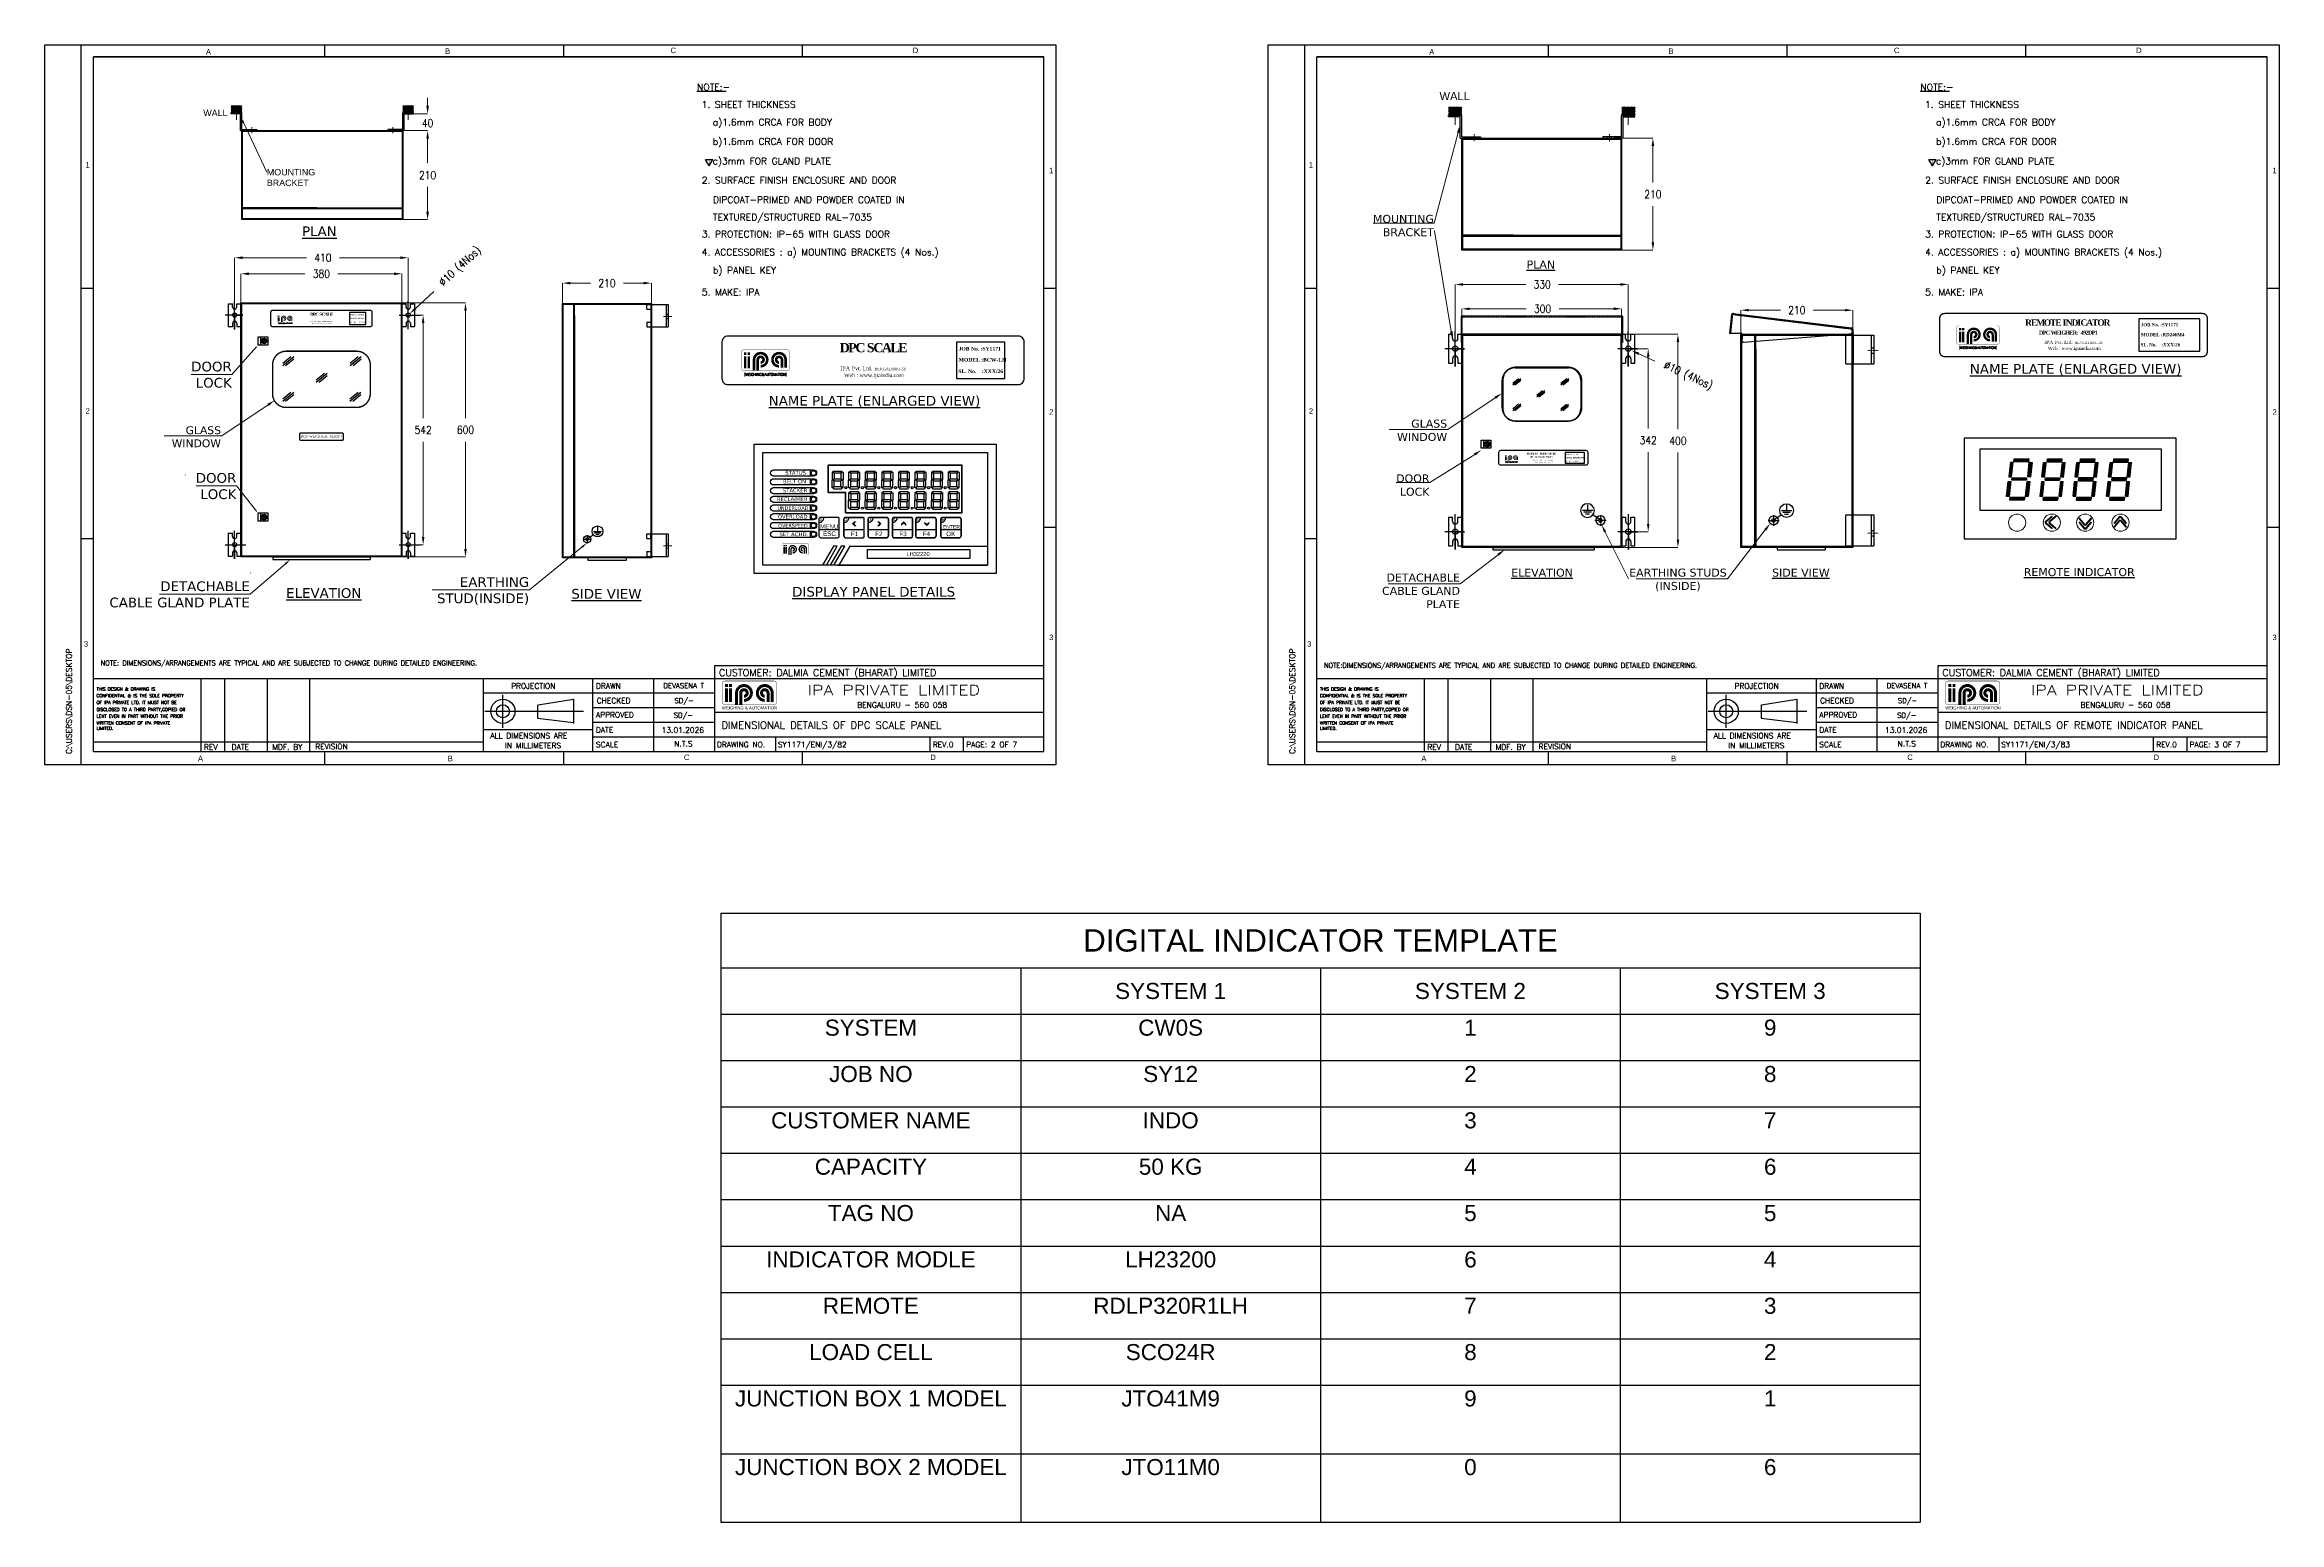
# Model space of a CAD drawing. Header units: inches. Extents: x 784 to 2184505, y 7 to 371504.
# Drawn here: x 232071 to 516048, y 6572 to 194290 of the extents above; entities that cross this region are included whole.
import ezdxf
from ezdxf import colors
from ezdxf.entities.mleader import LeaderData, LeaderLine
from ezdxf.enums import TextEntityAlignment as Align
from ezdxf.lldxf.tags import DXFTag
from ezdxf.math import Vec2, Vec3

# ---------------------------------------------------------------- set-up
doc = ezdxf.new("R2010")
doc.units = ezdxf.units.IN
doc.header["$MEASUREMENT"] = 0
for name, pattern in [('ACAD_ISO02W100', [15, 12, -3]), ('CENTER', [2, 1.25, -0.25, 0.25, -0.25]), ('DASHED', [0.3, 0.2, -0.1]), ('HIDDEN2', [0.1875, 0.125, -0.0625])]:
    doc.linetypes.add(name, pattern=pattern)
for name, color, linetype in [('BEM', 2, 'Continuous'), ('DRG', 2, 'Continuous'), ('MITTEL', 1, 'CENTER'), ('SHEET', 10, 'Continuous'), ('UNSICHT', 3, 'HIDDEN'), ('ZUBEH', 7, 'Continuous')]:
    doc.layers.add(name, color=color, linetype=linetype)
doc.layers.add('Object', color=2, linetype='Continuous', lineweight=30)
doc.styles.add('R_RomanS', font='romans.shx', dxfattribs={"width": 0.85})
doc.styles.add('ROMAMC', font='romanc.shx', dxfattribs={"height": 7})
doc.styles.add('ROMANC', font='romanc.shx', dxfattribs={"height": 5})
doc.styles.add('ROMAND', font='romand', dxfattribs={"height": 3})
doc.styles.add('ROMANS', font='romans')
doc.styles.add('ROMANT', font='romant', dxfattribs={"width": 1.3, "height": 4})
doc.styles.get("Standard").update_dxf_attribs({"font": 'arial.ttf'})
doc.styles.add('STYLE1', font='verdana.TTF')
tags = doc.linetypes.add('HIDDEN', pattern=[0.375, 0.25, -0.125]).pattern_tags.tags
tags[6:7] = [DXFTag(74, 4), DXFTag(75, 0), DXFTag(340, '0'), DXFTag(46, 1.0), DXFTag(50, 0.0), DXFTag(44, 0.0), DXFTag(45, 0.0)]
tags[4:5] = [DXFTag(74, 4), DXFTag(75, 0), DXFTag(340, '0'), DXFTag(46, 1.0), DXFTag(50, 0.0), DXFTag(44, 0.0), DXFTag(45, 0.0)]
doc.dimstyles.get("Standard").update_dxf_attribs({"dimtxt": 0.18, "dimasz": 0.18, "dimexe": 0.18, "dimexo": 0.0625, "dimgap": 0.09, "dimtad": 0, "dimtih": 1, "dimtoh": 1, "dimdec": 4, "dimzin": 0, "dimdsep": 46, "dimtxsty": 'Standard', "dimcen": 0.09, "dimadec": 0, "dimazin": 0, "dimtfac": 1, "dimtdec": 4, "dimtofl": 0, "dimtmove": 0, "dimatfit": 3, "dimfxl": 1, "dimtolj": 1, "dimtzin": 0, "dimarcsym": 0})

# ---------------------------------------------------------------- blocks, each defined once
blk = doc.blocks.new('*T3')
at = {"color": 0, "lineweight": -2}
for p, q in [((0, 0), (152382, 0)), ((0, 0), (0, -77379)), ((152382, 0), (152382, -77379)), ((0, -6947), (152382, -6947)), ((38096, -6947), (38096, -77379)), ((76191, -6947), (76191, -77379)), ((114287, -6947), (114287, -77379)), ((0, -12836), (152382, -12836)), ((0, -18724), (152382, -18724)), ((0, -24612), (152382, -24612)), ((0, -30501), (152382, -30501)), ((0, -36389), (152382, -36389)), ((0, -42278), (152382, -42278)), ((0, -48166), (152382, -48166)), ((0, -54055), (152382, -54055)), ((0, -59943), (152382, -59943)), ((0, -68661), (152382, -68661)), ((0, -77379), (152382, -77379))]:
    blk.add_line(p, q, dxfattribs=at)
at = {"color": 0}
for s, insert, char_height, width, attachment_point in [('DIGITAL INDICATOR TEMPLATE', (76191, -3474), 2835.72, 151020.94, 5), ('SYSTEM 1', (57143, -9891), 2041.7, 36734.37, 5), ('SYSTEM 2', (95239, -9891), 2041.7, 36734.37, 5), ('SYSTEM 3', (133334, -9891), 2041.7, 36734.37, 5), ('SYSTEM', (19048, -13516), 2041.7, 36734.37, 2), ('CW0S', (57143, -13516), 2041.7, 36734.37, 2), ('1', (95239, -13516), 2042, 36734.37, 2), ('9', (133334, -13516), 2042, 36734.37, 2), ('JOB NO', (19048, -19405), 2041.7, 36734.37, 2), ('SY12', (57143, -19405), 2041.7, 36734.37, 2), ('2', (95239, -19405), 2042, 36734.37, 2), ('8', (133334, -19405), 2042, 36734.37, 2), ('CUSTOMER NAME', (19048, -25293), 2041.72, 36734.37, 2), ('INDO', (57143, -25293), 2041.7, 36734.37, 2), ('3', (95239, -25293), 2042, 36734.37, 2), ('7', (133334, -25293), 2042, 36734.37, 2), ('CAPACITY', (19048, -31181), 2041.7, 36734.37, 2), ('50 KG', (57143, -31181), 2041.7, 36734.37, 2), ('4', (95239, -31181), 2042, 36734.37, 2), ('6', (133334, -31181), 2042, 36734.37, 2), ('TAG NO ', (19048, -37070), 2041.7, 36734.37, 2), ('NA', (57143, -37070), 2041.7, 36734.37, 2), ('5', (95239, -37070), 2042, 36734.37, 2), ('5', (133334, -37070), 2042, 36734.37, 2), ('INDICATOR MODLE', (19048, -42958), 2041.72, 36734.37, 2), ('LH23200', (57143, -42958), 2041.7, 36734.37, 2), ('6', (95239, -42958), 2042, 36734.37, 2), ('4', (133334, -42958), 2042, 36734.37, 2), ('REMOTE', (19048, -48847), 2041.7, 36734.37, 2), ('RDLP320R1LH', (57143, -48847), 2041.72, 36734.37, 2), ('7', (95239, -48847), 2042, 36734.37, 2), ('3', (133334, -48847), 2042, 36734.37, 2), ('LOAD CELL', (19048, -54735), 2041.7, 36734.37, 2), ('SCO24R', (57143, -54735), 2041.7, 36734.37, 2), ('8', (95239, -54735), 2042, 36734.37, 2), ('2', (133334, -54735), 2042, 36734.37, 2), ('JUNCTION BOX 1 MODEL', (19048, -60624), 2041.72, 36734.37, 2), ('JTO41M9', (57143, -60624), 2041.7, 36734.37, 2), ('9', (95239, -60624), 2042, 36734.37, 2), ('1', (133334, -60624), 2042, 36734.37, 2), ('JUNCTION BOX 2 MODEL', (19048, -69342), 2041.72, 36734.37, 2), ('JTO11M0', (57143, -69342), 2041.7, 36734.37, 2), ('0', (95239, -69342), 2042, 36734.37, 2), ('6', (133334, -69342), 2042, 36734.37, 2)]:
    blk.add_mtext(s, dxfattribs=dict(at, insert=insert, char_height=char_height, width=width, attachment_point=attachment_point))
blk = doc.blocks.new('*D67')
at = {"layer": 'Defpoints', "color": 0}
for p in [(278268, 159933), (280163, 159933), (278268, 130757)]:
    blk.add_point(p, dxfattribs=at)
at = {"layer": 'SHEET', "color": 253, "linetype": 'Continuous', "lineweight": 9}
for p, q in [((278268, 159933), (280164, 159933)), ((278268, 130757), (280164, 130757))]:
    blk.add_line(p, q, dxfattribs=at)
at = {"layer": 'SHEET', "color": 251, "linetype": 'Continuous', "lineweight": 9}
for p, q in [((280163, 158933), (280163, 146845)), ((280163, 131757), (280163, 143845))]:
    blk.add_line(p, q, dxfattribs=at)
at = {"layer": 'SHEET', "color": 251}
for points in [[(280330, 158933), (279997, 158933), (280163, 159933)], [(279997, 131757), (280330, 131757), (280163, 130757)]]:
    blk.add_solid(points, dxfattribs=at)
at = {"layer": 'SHEET', "color": 0, "insert": (280163, 145345), "char_height": 1000, "attachment_point": 5, "style": 'R_RomanS'}
blk.add_mtext('\\A1;542', dxfattribs=at)
blk = doc.blocks.new('*D68')
at = {"layer": 'Defpoints', "color": 0}
for p in [(278268, 167229), (256210, 159933), (278268, 159933)]:
    blk.add_point(p, dxfattribs=at)
at = {"layer": 'SHEET', "color": 253, "linetype": 'Continuous', "lineweight": 9}
for p, q in [((256210, 159933), (256210, 167229)), ((278268, 159933), (278268, 167229))]:
    blk.add_line(p, q, dxfattribs=at)
at = {"layer": 'SHEET', "color": 251, "linetype": 'Continuous', "lineweight": 9}
for p, q in [((257210, 167229), (265334, 167229)), ((277268, 167229), (269519, 167229))]:
    blk.add_line(p, q, dxfattribs=at)
at = {"layer": 'SHEET', "color": 251}
for points in [[(257210, 167396), (257210, 167062), (256210, 167229)], [(277268, 167062), (277268, 167396), (278268, 167229)]]:
    blk.add_solid(points, dxfattribs=at)
at = {"layer": 'SHEET', "color": 0, "insert": (267426, 167229), "char_height": 1000, "attachment_point": 5, "style": 'R_RomanS'}
blk.add_mtext('\\A1;410', dxfattribs=at)
blk = doc.blocks.new('*D69')
at = {"layer": 'Defpoints', "color": 0}
for p in [(277461, 165187), (257017, 161494), (277461, 161494)]:
    blk.add_point(p, dxfattribs=at)
at = {"layer": 'SHEET', "color": 253, "linetype": 'Continuous', "lineweight": 9}
for p, q in [((257017, 161494), (257017, 165188)), ((277461, 161494), (277461, 165188))]:
    blk.add_line(p, q, dxfattribs=at)
at = {"layer": 'SHEET', "color": 251, "linetype": 'Continuous', "lineweight": 9}
for p, q in [((258017, 165187), (265144, 165187)), ((276461, 165187), (269328, 165187))]:
    blk.add_line(p, q, dxfattribs=at)
at = {"layer": 'SHEET', "color": 251}
for points in [[(258017, 165354), (258017, 165021), (257017, 165187)], [(276461, 165021), (276461, 165354), (277461, 165187)]]:
    blk.add_solid(points, dxfattribs=at)
at = {"layer": 'SHEET', "color": 0, "insert": (267236, 165187), "char_height": 1000, "attachment_point": 5, "style": 'R_RomanS'}
blk.add_mtext('\\A1;380', dxfattribs=at)
blk = doc.blocks.new('*D70')
at = {"layer": 'Defpoints', "color": 0}
for p in [(278070, 159751), (278466, 160115)]:
    blk.add_point(p, dxfattribs=at)
at = {"layer": 'SHEET', "color": 251, "linetype": 'Continuous', "lineweight": 9}
blk.add_line((281523, 162927), (279202, 160792), dxfattribs=at)
at = {"layer": 'SHEET', "color": 253, "linetype": 'Continuous', "lineweight": 9}
blk.add_line((278268, 159933), (278268, 159933), dxfattribs=at)
blk.add_line((278268, 159933), (278268, 159933), dxfattribs=at)
at = {"layer": 'SHEET', "color": 251}
blk.add_solid([(279089, 160915), (279315, 160670), (278466, 160115)], dxfattribs=at)
at = {"layer": 'SHEET', "color": 0, "insert": (284924, 166055), "char_height": 1000, "attachment_point": 5, "rotation": 42.60543, "style": 'R_RomanS'}
blk.add_mtext('\\A1;%%c10 (4Nos)', dxfattribs=at)
blk = doc.blocks.new('*D71')
at = {"layer": 'Defpoints', "color": 0}
for p in [(277461, 161497), (277461, 129214), (285547, 129214)]:
    blk.add_point(p, dxfattribs=at)
at = {"layer": 'SHEET', "color": 253, "linetype": 'Continuous', "lineweight": 9}
for p, q in [((277461, 161497), (285548, 161497)), ((277461, 129214), (285548, 129214))]:
    blk.add_line(p, q, dxfattribs=at)
at = {"layer": 'SHEET', "color": 251, "linetype": 'Continuous', "lineweight": 9}
for p, q in [((285547, 160497), (285547, 146855)), ((285547, 130214), (285547, 143855))]:
    blk.add_line(p, q, dxfattribs=at)
at = {"layer": 'SHEET', "color": 251}
for points in [[(285714, 160497), (285381, 160497), (285547, 161497)], [(285381, 130214), (285714, 130214), (285547, 129214)]]:
    blk.add_solid(points, dxfattribs=at)
at = {"layer": 'SHEET', "color": 0, "insert": (285547, 145355), "char_height": 1000, "attachment_point": 5, "style": 'R_RomanS'}
blk.add_mtext('\\A1;600', dxfattribs=at)
blk = doc.blocks.new('*D72')
at = {"layer": 'Defpoints', "color": 0}
for p in [(309176, 164002), (297878, 161396), (309176, 161396)]:
    blk.add_point(p, dxfattribs=at)
at = {"layer": 'SHEET', "color": 253, "linetype": 'Continuous', "lineweight": 9}
for p, q in [((297878, 161396), (297878, 164002)), ((309176, 161396), (309176, 164002))]:
    blk.add_line(p, q, dxfattribs=at)
at = {"layer": 'SHEET', "color": 251, "linetype": 'Continuous', "lineweight": 9}
for p, q in [((298878, 164002), (301435, 164002)), ((308176, 164002), (305619, 164002))]:
    blk.add_line(p, q, dxfattribs=at)
at = {"layer": 'SHEET', "color": 251}
for points in [[(298878, 164168), (298878, 163835), (297878, 164002)], [(308176, 163835), (308176, 164168), (309176, 164002)]]:
    blk.add_solid(points, dxfattribs=at)
at = {"layer": 'SHEET', "color": 0, "insert": (303527, 164002), "char_height": 1000, "attachment_point": 5, "style": 'R_RomanS'}
blk.add_mtext('\\A1;210', dxfattribs=at)
blk = doc.blocks.new('Erdung')
at = {"layer": 'BEM'}
for p, q in [((3, 2.7), (16.5, 12.4)), ((17, 21.6), (39.5, 21.6)), ((19.9, 17.7), (36.4, 17.7)), ((24, 13.5), (32.5, 13.5)), ((28.4, 34.2), (28.4, 21.8))]:
    blk.add_line(p, q, dxfattribs=at)
blk.add_circle((28.4, 21.5), 15, dxfattribs=at)
at = {"layer": 'MITTEL'}
for p, q in [((-12, 0), (12.1, 0)), ((0, 11.5), (0, -11.9))]:
    blk.add_line(p, q, dxfattribs=at)
at = {"layer": 'UNSICHT'}
for radius in [10, 4]:
    blk.add_circle((0, 0), radius, dxfattribs=at)
blk.add_arc((0, 0), 3.25, 257.22922, 167.63277, dxfattribs=at)
blk = doc.blocks.new('DFLKDFK')
at = {"layer": 'ZUBEH', "xscale": 2.107645082612622, "yscale": 2.107645082623166, "zscale": 2.107645082621167}
blk.add_blockref('Erdung', (50123, -78903), dxfattribs=at)
blk = doc.blocks.new('*D73')
at = {"layer": 'Defpoints', "color": 0}
for p in [(277573, 183372), (280731, 183372), (277573, 172074)]:
    blk.add_point(p, dxfattribs=at)
at = {"layer": 'SHEET', "color": 253, "linetype": 'Continuous', "lineweight": 9}
for p, q in [((277573, 183372), (280731, 183372)), ((277573, 172074), (280731, 172074))]:
    blk.add_line(p, q, dxfattribs=at)
at = {"layer": 'SHEET', "color": 251, "linetype": 'Continuous', "lineweight": 9}
for p, q in [((280731, 182372), (280731, 179223)), ((280731, 173074), (280731, 176223))]:
    blk.add_line(p, q, dxfattribs=at)
at = {"layer": 'SHEET', "color": 251}
for points in [[(280898, 182372), (280564, 182372), (280731, 183372)], [(280564, 173074), (280898, 173074), (280731, 172074)]]:
    blk.add_solid(points, dxfattribs=at)
at = {"layer": 'SHEET', "color": 0, "insert": (280731, 177723), "char_height": 1000, "attachment_point": 5, "style": 'R_RomanS'}
blk.add_mtext('\\A1;210', dxfattribs=at)
blk = doc.blocks.new('*D74')
at = {"layer": 'Defpoints', "color": 0}
for p in [(278918, 185524), (280731, 185524), (279582, 183372)]:
    blk.add_point(p, dxfattribs=at)
at = {"layer": 'SHEET', "color": 251, "linetype": 'Continuous', "lineweight": 9}
for p, q in [((280731, 186524), (280731, 187524)), ((280731, 182372), (280731, 181372))]:
    blk.add_line(p, q, dxfattribs=at)
at = {"layer": 'SHEET', "color": 253, "linetype": 'Continuous', "lineweight": 9}
for p, q in [((278918, 185524), (280731, 185524)), ((279582, 183372), (280731, 183372))]:
    blk.add_line(p, q, dxfattribs=at)
at = {"layer": 'SHEET', "color": 251}
for points in [[(280564, 186524), (280898, 186524), (280731, 185524)], [(280898, 182372), (280564, 182372), (280731, 183372)]]:
    blk.add_solid(points, dxfattribs=at)
at = {"layer": 'SHEET', "color": 0, "insert": (280731, 184324), "char_height": 1000, "attachment_point": 5, "style": 'R_RomanS'}
blk.add_mtext('\\A1;40', dxfattribs=at)
blk = doc.blocks.new('zw$637E')
at = {"linetype": 'Continuous', "ltscale": 10}
h = blk.add_hatch(color=0, dxfattribs=at)
h.dxf.hatch_style = 1
h.paths.add_polyline_path([(5369, 2738), (5492, 2600), (5616, 2600), (5504, 2738), (5616, 2876), (5492, 2876)])
h = blk.add_hatch(color=0, dxfattribs=at)
h.dxf.hatch_style = 1
h.paths.add_polyline_path([(6989, 2736), (6866, 2874), (6742, 2874), (6855, 2736), (6742, 2598), (6866, 2598)])
h = blk.add_hatch(color=0, dxfattribs=at)
h.dxf.hatch_style = 1
h.paths.add_polyline_path([(8206, 2871), (8068, 2747), (8068, 2623), (8206, 2736), (8344, 2623), (8344, 2747)])
h = blk.add_hatch(color=0, dxfattribs=at)
h.dxf.hatch_style = 1
h.paths.add_polyline_path([(9481, 2602), (9619, 2726), (9619, 2850), (9481, 2737), (9343, 2850), (9343, 2726)])
for p, q in [((3084, 5343), (3084, 5686)), ((3084, 4863), (3084, 5206)), ((3084, 4384), (3084, 4727)), ((3084, 3905), (3084, 4248)), ((3084, 3425), (3084, 3768)), ((3084, 2946), (3084, 3289)), ((3084, 2467), (3084, 2810)), ((4928, 2999), (4928, 2817)), ((5013, 3085), (5195, 3085)), ((5195, 3085), (5956, 3085)), ((6042, 2056), (6042, 2999)), ((6257, 2999), (6257, 2817)), ((6342, 3085), (6524, 3085)), ((7586, 2999), (7586, 2817)), ((7671, 3085), (7853, 3085)), ((8872, 2999), (8872, 2817)), ((8957, 3085), (9139, 3085)), ((10244, 2999), (10244, 2817)), ((10329, 3085), (10511, 3085)), ((3084, 1987), (3084, 2330)), ((4670, 2399), (3556, 2399)), ((4672, 469), (5270, 1498)), ((6042, 2399), (4928, 2399)), ((5013, 1970), (5956, 1970)), ((5270, 1498), (12816, 1498)), ((7371, 2399), (6257, 2399)), ((8700, 2399), (7586, 2399)), ((9986, 2399), (8872, 2399)), ((11358, 2399), (10244, 2399)), ((4585, 469), (12816, 469))]:
    blk.add_line(p, q)
at = {"color": 242, "linetype": 'Continuous', "ltscale": 10}
for p, q in [((4303, 5579), (4273, 5549)), ((4273, 5549), (4273, 5150)), ((4332, 5150), (4273, 5150)), ((4332, 5132), (4273, 5132)), ((4273, 4733), (4273, 5132)), ((4303, 5579), (4390, 5491)), ((4316, 5593), (4350, 5626)), ((4316, 5593), (4405, 5505)), ((4390, 5213), (4332, 5150)), ((4390, 5069), (4332, 5132)), ((4350, 5626), (4799, 5626)), ((4405, 5195), (4356, 5141)), ((4405, 5087), (4356, 5141)), ((4390, 5491), (4390, 5213)), ((4390, 4791), (4390, 5069)), ((4743, 5505), (4405, 5505)), ((4405, 5195), (4743, 5195)), ((4405, 5087), (4743, 5087)), ((4832, 5593), (4743, 5505)), ((4743, 5195), (4792, 5141)), ((4743, 5087), (4792, 5141)), ((4845, 5579), (4759, 5491)), ((4759, 5491), (4759, 5213)), ((4759, 5213), (4816, 5150)), ((4759, 5069), (4816, 5132)), ((4759, 4791), (4759, 5069)), ((4832, 5593), (4799, 5626)), ((4816, 5150), (4876, 5150)), ((4816, 5132), (4876, 5132)), ((4845, 5579), (4876, 5549)), ((4876, 5549), (4876, 5150)), ((4876, 4733), (4876, 5132)), ((5213, 5579), (5183, 5549)), ((5183, 5549), (5183, 5150)), ((5243, 5150), (5183, 5150)), ((5243, 5132), (5183, 5132)), ((5183, 4733), (5183, 5132)), ((5213, 5579), (5300, 5491)), ((5227, 5593), (5260, 5626)), ((5227, 5593), (5315, 5505)), ((5300, 5213), (5243, 5150)), ((5300, 5069), (5243, 5132)), ((5260, 5626), (5709, 5626)), ((5315, 5195), (5267, 5141)), ((5315, 5087), (5267, 5141)), ((5300, 5491), (5300, 5213)), ((5300, 4791), (5300, 5069)), ((5654, 5505), (5315, 5505)), ((5315, 5195), (5654, 5195)), ((5315, 5087), (5654, 5087)), ((5742, 5593), (5654, 5505)), ((5654, 5195), (5702, 5141)), ((5654, 5087), (5702, 5141)), ((5756, 5579), (5669, 5491)), ((5669, 5491), (5669, 5213)), ((5669, 5213), (5726, 5150)), ((5669, 5069), (5726, 5132)), ((5669, 4791), (5669, 5069)), ((5742, 5593), (5709, 5626)), ((5726, 5150), (5786, 5150)), ((5726, 5132), (5786, 5132)), ((5756, 5579), (5786, 5549)), ((5786, 5549), (5786, 5150)), ((5786, 4733), (5786, 5132)), ((6123, 5579), (6093, 5549)), ((6093, 5549), (6093, 5150)), ((6153, 5150), (6093, 5150)), ((6153, 5132), (6093, 5132)), ((6093, 4733), (6093, 5132)), ((6123, 5579), (6210, 5491)), ((6137, 5593), (6170, 5626)), ((6137, 5593), (6225, 5505)), ((6210, 5213), (6153, 5150)), ((6210, 5069), (6153, 5132)), ((6170, 5626), (6619, 5626)), ((6225, 5195), (6177, 5141)), ((6225, 5087), (6177, 5141)), ((6210, 5491), (6210, 5213)), ((6210, 4791), (6210, 5069)), ((6564, 5505), (6225, 5505)), ((6225, 5195), (6564, 5195)), ((6225, 5087), (6564, 5087)), ((6653, 5593), (6564, 5505)), ((6564, 5195), (6613, 5141)), ((6564, 5087), (6613, 5141)), ((6666, 5579), (6579, 5491)), ((6579, 5491), (6579, 5213)), ((6579, 5213), (6636, 5150)), ((6579, 5069), (6636, 5132)), ((6579, 4791), (6579, 5069)), ((6653, 5593), (6619, 5626)), ((6636, 5150), (6696, 5150)), ((6636, 5132), (6696, 5132)), ((6666, 5579), (6696, 5549)), ((6696, 5549), (6696, 5150)), ((6696, 4733), (6696, 5132)), ((7034, 5579), (7004, 5549)), ((7004, 5549), (7004, 5150)), ((7064, 5150), (7004, 5150)), ((7064, 5132), (7004, 5132)), ((7004, 4733), (7004, 5132)), ((7034, 5579), (7121, 5491)), ((7047, 5593), (7081, 5626)), ((7047, 5593), (7136, 5505)), ((7121, 5213), (7064, 5150)), ((7121, 5069), (7064, 5132)), ((7081, 5626), (7530, 5626)), ((7136, 5195), (7087, 5141)), ((7136, 5087), (7087, 5141)), ((7121, 5491), (7121, 5213)), ((7121, 4791), (7121, 5069)), ((7474, 5505), (7136, 5505)), ((7136, 5195), (7474, 5195)), ((7136, 5087), (7474, 5087)), ((7563, 5593), (7474, 5505)), ((7474, 5195), (7523, 5141)), ((7474, 5087), (7523, 5141)), ((7577, 5579), (7490, 5491)), ((7490, 5491), (7490, 5213)), ((7490, 5213), (7547, 5150)), ((7490, 5069), (7547, 5132)), ((7490, 4791), (7490, 5069)), ((7563, 5593), (7530, 5626)), ((7547, 5150), (7607, 5150)), ((7547, 5132), (7607, 5132)), ((7577, 5579), (7607, 5549)), ((7607, 5549), (7607, 5150)), ((7607, 4733), (7607, 5132)), ((7944, 5579), (7914, 5549)), ((7914, 5549), (7914, 5150)), ((7974, 5150), (7914, 5150)), ((7974, 5132), (7914, 5132)), ((7914, 4733), (7914, 5132)), ((7944, 5579), (8031, 5491)), ((7958, 5593), (7991, 5626)), ((7958, 5593), (8046, 5505)), ((8031, 5213), (7974, 5150)), ((8031, 5069), (7974, 5132)), ((7991, 5626), (8440, 5626)), ((8046, 5195), (7998, 5141)), ((8046, 5087), (7998, 5141)), ((8031, 5491), (8031, 5213)), ((8031, 4791), (8031, 5069)), ((8385, 5505), (8046, 5505)), ((8046, 5195), (8385, 5195)), ((8046, 5087), (8385, 5087)), ((8473, 5593), (8385, 5505)), ((8385, 5195), (8433, 5141)), ((8385, 5087), (8433, 5141)), ((8487, 5579), (8400, 5491)), ((8400, 5491), (8400, 5213)), ((8400, 5213), (8457, 5150)), ((8400, 5069), (8457, 5132)), ((8400, 4791), (8400, 5069)), ((8473, 5593), (8440, 5626)), ((8457, 5150), (8517, 5150)), ((8457, 5132), (8517, 5132)), ((8487, 5579), (8517, 5549)), ((8517, 5549), (8517, 5150)), ((8517, 4733), (8517, 5132)), ((8854, 5579), (8824, 5549)), ((8824, 5549), (8824, 5150)), ((8884, 5150), (8824, 5150)), ((8884, 5132), (8824, 5132)), ((8824, 4733), (8824, 5132)), ((8854, 5579), (8941, 5491)), ((8868, 5593), (8901, 5626)), ((8868, 5593), (8957, 5505)), ((8941, 5213), (8884, 5150)), ((8941, 5069), (8884, 5132)), ((8901, 5626), (9350, 5626)), ((8957, 5195), (8908, 5141)), ((8957, 5087), (8908, 5141)), ((8941, 5491), (8941, 5213)), ((8941, 4791), (8941, 5069)), ((9295, 5505), (8957, 5505)), ((8957, 5195), (9295, 5195)), ((8957, 5087), (9295, 5087)), ((9384, 5593), (9295, 5505)), ((9295, 5195), (9344, 5141)), ((9295, 5087), (9344, 5141)), ((9397, 5579), (9310, 5491)), ((9310, 5491), (9310, 5213)), ((9310, 5213), (9367, 5150)), ((9310, 5069), (9367, 5132)), ((9310, 4791), (9310, 5069)), ((9384, 5593), (9350, 5626)), ((9367, 5150), (9427, 5150)), ((9367, 5132), (9427, 5132)), ((9397, 5579), (9427, 5549)), ((9427, 5549), (9427, 5150)), ((9427, 4733), (9427, 5132)), ((9765, 5579), (9735, 5549)), ((9735, 5549), (9735, 5150)), ((9795, 5150), (9735, 5150)), ((9795, 5132), (9735, 5132)), ((9735, 4733), (9735, 5132)), ((9765, 5579), (9852, 5491)), ((9778, 5593), (9812, 5626)), ((9778, 5593), (9867, 5505)), ((9852, 5213), (9795, 5150)), ((9852, 5069), (9795, 5132)), ((9812, 5626), (10261, 5626)), ((9867, 5195), (9818, 5141)), ((9867, 5087), (9818, 5141)), ((9852, 5491), (9852, 5213)), ((9852, 4791), (9852, 5069)), ((10205, 5505), (9867, 5505)), ((9867, 5195), (10205, 5195)), ((9867, 5087), (10205, 5087)), ((10294, 5593), (10205, 5505)), ((10205, 5195), (10254, 5141)), ((10205, 5087), (10254, 5141)), ((10308, 5579), (10221, 5491)), ((10221, 5491), (10221, 5213)), ((10221, 5213), (10278, 5150)), ((10221, 5069), (10278, 5132)), ((10221, 4791), (10221, 5069)), ((10294, 5593), (10261, 5626)), ((10278, 5150), (10338, 5150)), ((10278, 5132), (10338, 5132)), ((10308, 5579), (10338, 5549)), ((10338, 5549), (10338, 5150)), ((10338, 4733), (10338, 5132)), ((10675, 5579), (10645, 5549)), ((10645, 5549), (10645, 5150)), ((10705, 5150), (10645, 5150)), ((10705, 5132), (10645, 5132)), ((10645, 4733), (10645, 5132)), ((10675, 5579), (10762, 5491)), ((10689, 5593), (10722, 5626)), ((10689, 5593), (10777, 5505)), ((10762, 5213), (10705, 5150)), ((10762, 5069), (10705, 5132)), ((10722, 5626), (11171, 5626)), ((10777, 5195), (10729, 5141)), ((10777, 5087), (10729, 5141)), ((10762, 5491), (10762, 5213)), ((10762, 4791), (10762, 5069)), ((11116, 5505), (10777, 5505)), ((10777, 5195), (11116, 5195)), ((10777, 5087), (11116, 5087)), ((11204, 5593), (11116, 5505)), ((11116, 5195), (11164, 5141)), ((11116, 5087), (11164, 5141)), ((11218, 5579), (11131, 5491)), ((11131, 5491), (11131, 5213)), ((11131, 5213), (11188, 5150)), ((11131, 5069), (11188, 5132)), ((11131, 4791), (11131, 5069)), ((11204, 5593), (11171, 5626)), ((11188, 5150), (11248, 5150)), ((11188, 5132), (11248, 5132)), ((11218, 5579), (11248, 5549)), ((11248, 5549), (11248, 5150)), ((11248, 4733), (11248, 5132)), ((4303, 4703), (4273, 4733)), ((4303, 4703), (4390, 4791)), ((4316, 4689), (4405, 4777)), ((4316, 4689), (4350, 4656)), ((4350, 4656), (4799, 4656)), ((4405, 4777), (4743, 4777)), ((4832, 4689), (4743, 4777)), ((4845, 4703), (4759, 4791)), ((4832, 4689), (4799, 4656)), ((4845, 4703), (4876, 4733)), ((5213, 4703), (5183, 4733)), ((5213, 4454), (5183, 4423)), ((5183, 4423), (5183, 4024)), ((5243, 4024), (5183, 4024)), ((5243, 4007), (5183, 4007)), ((5183, 3608), (5183, 4007)), ((5213, 4703), (5300, 4791)), ((5213, 4454), (5300, 4365)), ((5227, 4689), (5315, 4777)), ((5227, 4689), (5260, 4656)), ((5227, 4467), (5260, 4501)), ((5227, 4467), (5315, 4379)), ((5300, 4087), (5243, 4024)), ((5300, 3944), (5243, 4007)), ((5260, 4656), (5709, 4656)), ((5260, 4501), (5709, 4501)), ((5315, 4069), (5267, 4015)), ((5315, 3962), (5267, 4015)), ((5300, 4365), (5300, 4087)), ((5300, 3665), (5300, 3944)), ((5315, 4777), (5654, 4777)), ((5654, 4379), (5315, 4379)), ((5315, 4069), (5654, 4069)), ((5315, 3962), (5654, 3962)), ((5742, 4689), (5654, 4777)), ((5742, 4467), (5654, 4379)), ((5654, 4069), (5702, 4015)), ((5654, 3962), (5702, 4015)), ((5756, 4703), (5669, 4791)), ((5756, 4454), (5669, 4365)), ((5669, 4365), (5669, 4087)), ((5669, 4087), (5726, 4024)), ((5669, 3944), (5726, 4007)), ((5669, 3665), (5669, 3944)), ((5742, 4689), (5709, 4656)), ((5742, 4467), (5709, 4501)), ((5726, 4024), (5786, 4024)), ((5726, 4007), (5786, 4007)), ((5756, 4703), (5786, 4733)), ((5756, 4454), (5786, 4423)), ((5786, 4423), (5786, 4024)), ((5786, 3608), (5786, 4007)), ((6123, 4703), (6093, 4733)), ((6123, 4454), (6093, 4423)), ((6093, 4423), (6093, 4024)), ((6153, 4024), (6093, 4024)), ((6153, 4007), (6093, 4007)), ((6093, 3608), (6093, 4007)), ((6123, 4703), (6210, 4791)), ((6123, 4454), (6210, 4365)), ((6137, 4689), (6225, 4777)), ((6137, 4689), (6170, 4656)), ((6137, 4467), (6170, 4501)), ((6137, 4467), (6225, 4379)), ((6210, 4087), (6153, 4024)), ((6210, 3944), (6153, 4007)), ((6170, 4656), (6619, 4656)), ((6170, 4501), (6619, 4501)), ((6225, 4069), (6177, 4015)), ((6225, 3962), (6177, 4015)), ((6210, 4365), (6210, 4087)), ((6210, 3665), (6210, 3944)), ((6225, 4777), (6564, 4777)), ((6564, 4379), (6225, 4379)), ((6225, 4069), (6564, 4069)), ((6225, 3962), (6564, 3962)), ((6653, 4689), (6564, 4777)), ((6653, 4467), (6564, 4379)), ((6564, 4069), (6613, 4015)), ((6564, 3962), (6613, 4015)), ((6666, 4703), (6579, 4791)), ((6666, 4454), (6579, 4365)), ((6579, 4365), (6579, 4087)), ((6579, 4087), (6636, 4024)), ((6579, 3944), (6636, 4007)), ((6579, 3665), (6579, 3944)), ((6653, 4689), (6619, 4656)), ((6653, 4467), (6619, 4501)), ((6636, 4024), (6696, 4024)), ((6636, 4007), (6696, 4007)), ((6666, 4703), (6696, 4733)), ((6666, 4454), (6696, 4423)), ((6696, 4423), (6696, 4024)), ((6696, 3608), (6696, 4007)), ((7034, 4703), (7004, 4733)), ((7034, 4454), (7004, 4423)), ((7004, 4423), (7004, 4024)), ((7064, 4024), (7004, 4024)), ((7064, 4007), (7004, 4007)), ((7004, 3608), (7004, 4007)), ((7034, 4703), (7121, 4791)), ((7034, 4454), (7121, 4365)), ((7047, 4689), (7136, 4777)), ((7047, 4689), (7081, 4656)), ((7047, 4467), (7081, 4501)), ((7047, 4467), (7136, 4379)), ((7121, 4087), (7064, 4024)), ((7121, 3944), (7064, 4007)), ((7081, 4656), (7530, 4656)), ((7081, 4501), (7530, 4501)), ((7136, 4069), (7087, 4015)), ((7136, 3962), (7087, 4015)), ((7121, 4365), (7121, 4087)), ((7121, 3665), (7121, 3944)), ((7136, 4777), (7474, 4777)), ((7474, 4379), (7136, 4379)), ((7136, 4069), (7474, 4069)), ((7136, 3962), (7474, 3962)), ((7563, 4689), (7474, 4777)), ((7563, 4467), (7474, 4379)), ((7474, 4069), (7523, 4015)), ((7474, 3962), (7523, 4015)), ((7577, 4703), (7490, 4791)), ((7577, 4454), (7490, 4365)), ((7490, 4365), (7490, 4087)), ((7490, 4087), (7547, 4024)), ((7490, 3944), (7547, 4007)), ((7490, 3665), (7490, 3944)), ((7563, 4689), (7530, 4656)), ((7563, 4467), (7530, 4501)), ((7547, 4024), (7607, 4024)), ((7547, 4007), (7607, 4007)), ((7577, 4703), (7607, 4733)), ((7577, 4454), (7607, 4423)), ((7607, 4423), (7607, 4024)), ((7607, 3608), (7607, 4007)), ((7944, 4703), (7914, 4733)), ((7944, 4454), (7914, 4423)), ((7914, 4423), (7914, 4024)), ((7974, 4024), (7914, 4024)), ((7974, 4007), (7914, 4007)), ((7914, 3608), (7914, 4007)), ((7944, 4703), (8031, 4791)), ((7944, 4454), (8031, 4365)), ((7958, 4689), (8046, 4777)), ((7958, 4689), (7991, 4656)), ((7958, 4467), (7991, 4501)), ((7958, 4467), (8046, 4379)), ((8031, 4087), (7974, 4024)), ((8031, 3944), (7974, 4007)), ((7991, 4656), (8440, 4656)), ((7991, 4501), (8440, 4501)), ((8046, 4069), (7998, 4015)), ((8046, 3962), (7998, 4015)), ((8031, 4365), (8031, 4087)), ((8031, 3665), (8031, 3944)), ((8046, 4777), (8385, 4777)), ((8385, 4379), (8046, 4379)), ((8046, 4069), (8385, 4069)), ((8046, 3962), (8385, 3962)), ((8473, 4689), (8385, 4777)), ((8473, 4467), (8385, 4379)), ((8385, 4069), (8433, 4015)), ((8385, 3962), (8433, 4015)), ((8487, 4703), (8400, 4791)), ((8487, 4454), (8400, 4365)), ((8400, 4365), (8400, 4087)), ((8400, 4087), (8457, 4024)), ((8400, 3944), (8457, 4007)), ((8400, 3665), (8400, 3944)), ((8473, 4689), (8440, 4656)), ((8473, 4467), (8440, 4501)), ((8457, 4024), (8517, 4024)), ((8457, 4007), (8517, 4007)), ((8487, 4703), (8517, 4733)), ((8487, 4454), (8517, 4423)), ((8517, 4423), (8517, 4024)), ((8517, 3608), (8517, 4007)), ((8854, 4703), (8824, 4733)), ((8854, 4454), (8824, 4423)), ((8824, 4423), (8824, 4024)), ((8884, 4024), (8824, 4024)), ((8884, 4007), (8824, 4007)), ((8824, 3608), (8824, 4007)), ((8854, 4703), (8941, 4791)), ((8854, 4454), (8941, 4365)), ((8868, 4689), (8957, 4777)), ((8868, 4689), (8901, 4656)), ((8868, 4467), (8901, 4501)), ((8868, 4467), (8957, 4379)), ((8941, 4087), (8884, 4024)), ((8941, 3944), (8884, 4007)), ((8901, 4656), (9350, 4656)), ((8901, 4501), (9350, 4501)), ((8957, 4069), (8908, 4015)), ((8957, 3962), (8908, 4015)), ((8941, 4365), (8941, 4087)), ((8941, 3665), (8941, 3944)), ((8957, 4777), (9295, 4777)), ((9295, 4379), (8957, 4379)), ((8957, 4069), (9295, 4069)), ((8957, 3962), (9295, 3962)), ((9384, 4689), (9295, 4777)), ((9384, 4467), (9295, 4379)), ((9295, 4069), (9344, 4015)), ((9295, 3962), (9344, 4015)), ((9397, 4703), (9310, 4791)), ((9397, 4454), (9310, 4365)), ((9310, 4365), (9310, 4087)), ((9310, 4087), (9367, 4024)), ((9310, 3944), (9367, 4007)), ((9310, 3665), (9310, 3944)), ((9384, 4689), (9350, 4656)), ((9384, 4467), (9350, 4501)), ((9367, 4024), (9427, 4024)), ((9367, 4007), (9427, 4007)), ((9397, 4703), (9427, 4733)), ((9397, 4454), (9427, 4423)), ((9427, 4423), (9427, 4024)), ((9427, 3608), (9427, 4007)), ((9765, 4703), (9735, 4733)), ((9765, 4454), (9735, 4423)), ((9735, 4423), (9735, 4024)), ((9795, 4024), (9735, 4024)), ((9795, 4007), (9735, 4007)), ((9735, 3608), (9735, 4007)), ((9765, 4703), (9852, 4791)), ((9765, 4454), (9852, 4365)), ((9778, 4689), (9867, 4777)), ((9778, 4689), (9812, 4656)), ((9778, 4467), (9812, 4501)), ((9778, 4467), (9867, 4379)), ((9852, 4087), (9795, 4024)), ((9852, 3944), (9795, 4007)), ((9812, 4656), (10261, 4656)), ((9812, 4501), (10261, 4501)), ((9867, 4069), (9818, 4015)), ((9867, 3962), (9818, 4015)), ((9852, 4365), (9852, 4087)), ((9852, 3665), (9852, 3944)), ((9867, 4777), (10205, 4777)), ((10205, 4379), (9867, 4379)), ((9867, 4069), (10205, 4069)), ((9867, 3962), (10205, 3962)), ((10294, 4689), (10205, 4777)), ((10294, 4467), (10205, 4379)), ((10205, 4069), (10254, 4015)), ((10205, 3962), (10254, 4015)), ((10308, 4703), (10221, 4791)), ((10308, 4454), (10221, 4365)), ((10221, 4365), (10221, 4087)), ((10221, 4087), (10278, 4024)), ((10221, 3944), (10278, 4007)), ((10221, 3665), (10221, 3944)), ((10294, 4689), (10261, 4656)), ((10294, 4467), (10261, 4501)), ((10278, 4024), (10338, 4024)), ((10278, 4007), (10338, 4007)), ((10308, 4703), (10338, 4733)), ((10308, 4454), (10338, 4423)), ((10338, 4423), (10338, 4024)), ((10338, 3608), (10338, 4007)), ((10675, 4703), (10645, 4733)), ((10675, 4454), (10645, 4423)), ((10645, 4423), (10645, 4024)), ((10705, 4024), (10645, 4024)), ((10705, 4007), (10645, 4007)), ((10645, 3608), (10645, 4007)), ((10675, 4703), (10762, 4791)), ((10675, 4454), (10762, 4365)), ((10689, 4689), (10777, 4777)), ((10689, 4689), (10722, 4656)), ((10689, 4467), (10722, 4501)), ((10689, 4467), (10777, 4379)), ((10762, 4087), (10705, 4024)), ((10762, 3944), (10705, 4007)), ((10722, 4656), (11171, 4656)), ((10722, 4501), (11171, 4501)), ((10777, 4069), (10729, 4015)), ((10777, 3962), (10729, 4015)), ((10762, 4365), (10762, 4087)), ((10762, 3665), (10762, 3944)), ((10777, 4777), (11116, 4777)), ((11116, 4379), (10777, 4379)), ((10777, 4069), (11116, 4069)), ((10777, 3962), (11116, 3962)), ((11204, 4689), (11116, 4777)), ((11204, 4467), (11116, 4379)), ((11116, 4069), (11164, 4015)), ((11116, 3962), (11164, 4015)), ((11218, 4703), (11131, 4791)), ((11218, 4454), (11131, 4365)), ((11131, 4365), (11131, 4087)), ((11131, 4087), (11188, 4024)), ((11131, 3944), (11188, 4007)), ((11131, 3665), (11131, 3944)), ((11204, 4689), (11171, 4656)), ((11204, 4467), (11171, 4501)), ((11188, 4024), (11248, 4024)), ((11188, 4007), (11248, 4007)), ((11218, 4703), (11248, 4733)), ((11218, 4454), (11248, 4423)), ((11248, 4423), (11248, 4024)), ((11248, 3608), (11248, 4007)), ((5213, 3577), (5183, 3608)), ((5213, 3577), (5300, 3665)), ((5227, 3564), (5315, 3651)), ((5227, 3564), (5260, 3530)), ((5260, 3530), (5709, 3530)), ((5315, 3651), (5654, 3651)), ((5742, 3564), (5654, 3651)), ((5756, 3577), (5669, 3665)), ((5742, 3564), (5709, 3530)), ((5756, 3577), (5786, 3608)), ((6123, 3577), (6093, 3608)), ((6123, 3577), (6210, 3665)), ((6137, 3564), (6225, 3651)), ((6137, 3564), (6170, 3530)), ((6170, 3530), (6619, 3530)), ((6225, 3651), (6564, 3651)), ((6653, 3564), (6564, 3651)), ((6666, 3577), (6579, 3665)), ((6653, 3564), (6619, 3530)), ((6666, 3577), (6696, 3608)), ((7034, 3577), (7004, 3608)), ((7034, 3577), (7121, 3665)), ((7047, 3564), (7136, 3651)), ((7047, 3564), (7081, 3530)), ((7081, 3530), (7530, 3530)), ((7136, 3651), (7474, 3651)), ((7563, 3564), (7474, 3651)), ((7577, 3577), (7490, 3665)), ((7563, 3564), (7530, 3530)), ((7577, 3577), (7607, 3608)), ((7944, 3577), (7914, 3608)), ((7944, 3577), (8031, 3665)), ((7958, 3564), (8046, 3651)), ((7958, 3564), (7991, 3530)), ((7991, 3530), (8440, 3530)), ((8046, 3651), (8385, 3651)), ((8473, 3564), (8385, 3651)), ((8487, 3577), (8400, 3665)), ((8473, 3564), (8440, 3530)), ((8487, 3577), (8517, 3608)), ((8854, 3577), (8824, 3608)), ((8854, 3577), (8941, 3665)), ((8868, 3564), (8957, 3651)), ((8868, 3564), (8901, 3530)), ((8901, 3530), (9350, 3530)), ((8957, 3651), (9295, 3651)), ((9384, 3564), (9295, 3651)), ((9397, 3577), (9310, 3665)), ((9384, 3564), (9350, 3530)), ((9397, 3577), (9427, 3608)), ((9765, 3577), (9735, 3608)), ((9765, 3577), (9852, 3665)), ((9778, 3564), (9867, 3651)), ((9778, 3564), (9812, 3530)), ((9812, 3530), (10261, 3530)), ((9867, 3651), (10205, 3651)), ((10294, 3564), (10205, 3651)), ((10308, 3577), (10221, 3665)), ((10294, 3564), (10261, 3530)), ((10308, 3577), (10338, 3608)), ((10675, 3577), (10645, 3608)), ((10675, 3577), (10762, 3665)), ((10689, 3564), (10777, 3651)), ((10689, 3564), (10722, 3530)), ((10722, 3530), (11171, 3530)), ((10777, 3651), (11116, 3651)), ((11204, 3564), (11116, 3651)), ((11218, 3577), (11131, 3665)), ((11204, 3564), (11171, 3530)), ((11218, 3577), (11248, 3608))]:
    blk.add_line(p, q, dxfattribs=at)
for points in [[(0, 7111), (13285, 7111), (13285, 0), (0, 0)], [(469, 6642), (12816, 6642), (12816, 469), (469, 469)], [(6226, 1313), (11839, 1313), (11839, 829), (6226, 829)]]:
    blk.add_lwpolyline(points, close=True)
for points in [[(1067, 5686), (3256, 5686, -0.4142136), (3427, 5514, -0.4142136), (3256, 5343), (1067, 5343, -0.4142136), (896, 5514, -0.4142136)], [(1067, 5686), (3256, 5686, -0.4142136), (3427, 5514, -0.4142136), (3256, 5343), (1067, 5343, -0.4142136), (896, 5514, -0.4142136)], [(1067, 5206), (3256, 5206, -0.4142136), (3427, 5035, -0.4142136), (3256, 4863), (1067, 4863, -0.4142136), (896, 5035, -0.4142136)], [(1067, 5206), (3256, 5206, -0.4142136), (3427, 5035, -0.4142136), (3256, 4863), (1067, 4863, -0.4142136), (896, 5035, -0.4142136)], [(1067, 4727), (3256, 4727, -0.4142136), (3427, 4555, -0.4142136), (3256, 4384), (1067, 4384, -0.4142136), (896, 4555, -0.4142136)], [(1067, 4727), (3256, 4727, -0.4142136), (3427, 4555, -0.4142136), (3256, 4384), (1067, 4384, -0.4142136), (896, 4555, -0.4142136)], [(1067, 4248), (3256, 4248, -0.4142136), (3427, 4076, -0.4142136), (3256, 3905), (1067, 3905, -0.4142136), (896, 4076, -0.4142136)], [(1067, 4248), (3256, 4248, -0.4142136), (3427, 4076, -0.4142136), (3256, 3905), (1067, 3905, -0.4142136), (896, 4076, -0.4142136)], [(1067, 3768), (3256, 3768, -0.4142136), (3427, 3597, -0.4142136), (3256, 3425), (1067, 3425, -0.4142136), (896, 3597, -0.4142136)], [(1067, 3768), (3256, 3768, -0.4142136), (3427, 3597, -0.4142136), (3256, 3425), (1067, 3425, -0.4142136), (896, 3597, -0.4142136)], [(1067, 3289), (3256, 3289, -0.4142136), (3427, 3118, -0.4142136), (3256, 2946), (1067, 2946, -0.4142136), (896, 3118, -0.4142136)], [(1067, 3289), (3256, 3289, -0.4142136), (3427, 3118, -0.4142136), (3256, 2946), (1067, 2946, -0.4142136), (896, 3118, -0.4142136)], [(1067, 2810), (3256, 2810, -0.4142136), (3427, 2638, -0.4142136), (3256, 2467), (1067, 2467, -0.4142136), (896, 2638, -0.4142136)], [(1067, 2810), (3256, 2810, -0.4142136), (3427, 2638, -0.4142136), (3256, 2467), (1067, 2467, -0.4142136), (896, 2638, -0.4142136)], [(1067, 2330), (3256, 2330, -0.4142136), (3427, 2159, -0.4142136), (3256, 1987), (1067, 1987, -0.4142136), (896, 2159, -0.4142136)], [(1067, 2330), (3256, 2330, -0.4142136), (3427, 2159, -0.4142136), (3256, 1987), (1067, 1987, -0.4142136), (896, 2159, -0.4142136)]]:
    blk.add_lwpolyline(points, format="xyb", close=True)
at = {"lineweight": 106}
blk.add_lwpolyline([(4070, 4456), (4070, 5956), (11401, 5956), (11401, 3341), (5013, 3341), (5013, 4456)], close=True, dxfattribs=at)
for points in [[(3556, 2817, 0.476071), (3823, 3085), (3641, 3085, 0.4142136), (3556, 2999), (3556, 2817), (3556, 2056, 0.4142136), (3641, 1970), (4585, 1970, 0.4142136), (4670, 2056), (4670, 2999, 0.4142136), (4585, 3085), (3823, 3085)], [(4928, 2817, 0.476071), (5195, 3085), (5013, 3085, 0.4142136), (4928, 2999), (4928, 2817), (4928, 2056, 0.4142136), (5013, 1970), (5956, 1970, 0.4142136), (6042, 2056), (6042, 2999, 0.4142136), (5956, 3085), (5195, 3085)], [(6257, 2817, 0.476071), (6524, 3085), (6342, 3085, 0.4142136), (6257, 2999), (6257, 2817), (6257, 2056, 0.4142136), (6342, 1970), (7285, 1970, 0.4142136), (7371, 2056), (7371, 2999, 0.4142136), (7285, 3085), (6524, 3085)], [(7586, 2817, 0.476071), (7853, 3085), (7671, 3085, 0.4142136), (7586, 2999), (7586, 2817), (7586, 2056, 0.4142136), (7671, 1970), (8614, 1970, 0.4142136), (8700, 2056), (8700, 2999, 0.4142136), (8614, 3085), (7853, 3085)], [(8872, 2817, 0.476071), (9139, 3085), (8957, 3085, 0.4142136), (8872, 2999), (8872, 2817), (8872, 2056, 0.4142136), (8957, 1970), (9901, 1970, 0.4142136), (9986, 2056), (9986, 2999, 0.4142136), (9901, 3085), (9139, 3085)], [(10244, 2817, 0.476071), (10511, 3085), (10329, 3085, 0.4142136), (10244, 2999), (10244, 2817), (10244, 2056, 0.4142136), (10329, 1970), (11272, 1970, 0.4142136), (11358, 2056), (11358, 2999, 0.4142136), (11272, 3085), (10511, 3085)]]:
    blk.add_lwpolyline(points, format="xyb")
for points in [[(4928, 2056), (4928, 2999)], [(6257, 2056), (6257, 2999)], [(6342, 3085), (7285, 3085)], [(7371, 2999), (7371, 2056)], [(7586, 2056), (7586, 2999)], [(7671, 3085), (8614, 3085)], [(8700, 2999), (8700, 2056)], [(8872, 2056), (8872, 2999)], [(8957, 3085), (9901, 3085)], [(9986, 2999), (9986, 2056)], [(10244, 2056), (10244, 2999)], [(10329, 3085), (11272, 3085)], [(11358, 2999), (11358, 2056)], [(3962, 469), (4558, 1498), (4349, 1498), (3748, 469)], [(4379, 469), (4976, 1498), (4766, 1498), (4166, 469)], [(7285, 1970), (6342, 1970)], [(8614, 1970), (7671, 1970)], [(9901, 1970), (8957, 1970)]]:
    blk.add_lwpolyline(points)
at = {"color": 250}
blk.add_lwpolyline([(11272, 1970), (10329, 1970)], dxfattribs=at)
for centre in [(3256, 5514), (3256, 5035), (3256, 4555), (3256, 4076), (3256, 3597), (3256, 3118), (3256, 2638), (3256, 2159)]:
    blk.add_circle(centre, 129)
at = {"color": 242, "linetype": 'Continuous', "ltscale": 10}
for centre in [(5027, 4715), (5938, 4715), (6848, 4715), (7758, 4715), (8669, 4715), (9579, 4715), (10489, 4715), (5938, 3590), (6848, 3590), (7758, 3590), (8669, 3590), (9579, 3590), (10489, 3590)]:
    blk.add_circle(centre, 57.5, dxfattribs=at)
for centre, radius, start, end in [((5013, 2999), 85.7, 90, 180), ((4953, 3059), 244, 264.08447, 5.91553), ((5956, 2999), 85.7, 0, 90), ((6342, 2999), 85.7, 90, 180), ((6282, 3059), 244, 264.08447, 5.91553), ((7285, 2999), 85.7, 0, 90), ((7671, 2999), 85.7, 90, 180), ((7611, 3059), 244, 264.08447, 5.91553), ((8614, 2999), 85.7, 0, 90), ((8957, 2999), 85.7, 90, 180), ((8897, 3059), 244, 264.08447, 5.91553), ((9901, 2999), 85.7, 0, 90), ((10329, 2999), 85.7, 90, 180), ((10269, 3059), 244, 264.08447, 5.91553), ((11272, 2999), 85.7, 0, 90), ((5013, 2056), 85.7, 180, 270), ((5956, 2056), 85.7, 270, 0), ((6342, 2056), 85.7, 180, 270), ((7285, 2056), 85.7, 270, 0), ((7671, 2056), 85.7, 180, 270), ((8614, 2056), 85.7, 270, 0), ((8957, 2056), 85.7, 180, 270), ((9901, 2056), 85.7, 270, 0), ((10329, 2056), 85.7, 180, 270), ((11272, 2056), 85.7, 270, 0)]:
    blk.add_arc(centre, radius, start, end)
at = {"layer": 'SHEET', "color": 150, "linetype": 'Continuous', "const_width": 9.52}
blk.add_lwpolyline([(2906, 1654), (1606, 1654, 0.4142136), (1526, 1575), (1526, 1096, 0.4142136), (1606, 1017), (2906, 1017, 0.4142136), (2985, 1096), (2985, 1575, 0.4142136)], format="xyb", close=True, dxfattribs=at)
at = {"layer": 'SHEET', "color": 150, "linetype": 'Continuous', "const_width": 79.4}
for points in [[(1645, 1493), (1645, 1572)], [(1645, 1096), (1645, 1461)], [(1756, 1493), (1756, 1572)], [(1756, 1096), (1756, 1461)], [(1914, 1017), (1914, 1334)]]:
    blk.add_lwpolyline(points, dxfattribs=at)
for points in [[(1914, 1334, -2.4142136), (2113, 1136, 0.0485162)], [(2026, 1017), (2026, 1334, -2.4142136), (2113, 1247, 1.7118173)], [(2867, 1096), (2867, 1334, 2.4142136), (2668, 1136, 0.3620374)], [(2756, 1096), (2756, 1334, 2.4142136), (2668, 1247, 0.3121926)]]:
    blk.add_lwpolyline(points, format="xyb", dxfattribs=at)
at = {"color": 0, "linetype": 'Continuous', "ltscale": 10, "style": 'STYLE1'}
for s, height, p in [('BELT ON', 212.7, (1584, 4944)), ('STATUS', 212.7, (1705, 5426)), ('RECLAIMER', 212.7, (1240, 3980)), ('UNDERLOAD', 194.3, (1276, 3498)), ('STACKER', 212.7, (1571, 4462)), ('OVERLOAD', 212.7, (1296, 3016)), ('OVERSPEED', 194.3, (1318, 2535)), ('SET ACHD.', 212.7, (1388, 2053))]:
    blk.add_text(s, height=height, dxfattribs=at).set_placement(p)
at = {"color": 255, "linetype": 'Continuous', "ltscale": 10, "style": 'STYLE1'}
for s, p in [('1', (3586, 2885)), ('2', (4958, 2885)), ('3', (6287, 2885)), ('4', (7616, 2885)), ('5', (8902, 2885)), ('6', (10274, 2885))]:
    blk.add_text(s, height=180, dxfattribs=at).set_placement(p)
at = {"color": 255}
for s, height, p in [('MENU', 247.5, (3612, 2459)), ('ENTER', 198, (10360, 2459)), ('ESC', 247.5, (3777, 2062)), ('F1', 247.5, (5311, 2054)), ('F2', 247.5, (6640, 2054)), ('F3', 247.5, (7969, 2054)), ('F4', 247.5, (9255, 2054)), ('OK', 247.5, (10544, 2054))]:
    blk.add_text(s, height=height, dxfattribs=at).set_placement(p)
at = {"insert": (6488, 1190), "char_height": 224.4, "width": 5019.22, "attachment_point": 1}
blk.add_mtext('\\pxqc;{\\C0;LH32220}', dxfattribs=at)
blk = doc.blocks.new('YY')
at = {"color": 0, "ltscale": 20}
for p, q in [((-1678.4, -3859), (-1715.2, -3859)), ((-1708.1, -3831.7), (-1708.1, -3885.7)), ((-1708.1, -3831.7), (-1700.6, -3831.7)), ((-1700.6, -3839.6), (-1700.6, -3831.7)), ((-1695.6, -3892.3), (-1695.6, -3825.7)), ((-1695.6, -3858.7), (-1695.6, -3892.3)), ((-1695.6, -3859), (-1678.4, -3859)), ((-1690.6, -3839.6), (-1690.6, -3831.7)), ((-1690.6, -3831.7), (-1683.1, -3831.7)), ((-1708.1, -3885.7), (-1700.6, -3885.7)), ((-1700.6, -3877.7), (-1700.6, -3885.7)), ((-1690.6, -3877.7), (-1690.6, -3885.7)), ((-1690.6, -3885.7), (-1683.1, -3885.7))]:
    blk.add_line(p, q, dxfattribs=at)
blk.add_line((-1683.1, -3885.7), (-1683.1, -3831.7))
blk.add_circle((-1695.6, -3858.7), 5, dxfattribs=at)
for centre, start, end in [((-1695.6, -3839.6), 180, 0), ((-1695.6, -3877.7), 0, 180)]:
    blk.add_arc(centre, 5, start, end, dxfattribs=at)
blk = doc.blocks.new('*D75')
at = {"layer": 'Defpoints', "color": 0}
for p in [(433125, 155714), (433740, 155432)]:
    blk.add_point(p, dxfattribs=at)
at = {"layer": 'SHEET', "color": 253, "linetype": 'Continuous', "lineweight": 9}
blk.add_line((433433, 155573), (433433, 155573), dxfattribs=at)
blk.add_line((433433, 155573), (433433, 155573), dxfattribs=at)
at = {"layer": 'SHEET', "color": 251, "linetype": 'Continuous', "lineweight": 9}
blk.add_line((436683, 154086), (434650, 155016), dxfattribs=at)
at = {"layer": 'SHEET', "color": 251}
blk.add_solid([(434719, 155168), (434580, 154865), (433740, 155432)], dxfattribs=at)
at = {"layer": 'SHEET', "color": 0, "insert": (440885, 152162), "char_height": 1000, "attachment_point": 5, "rotation": 335.40787, "style": 'R_RomanS'}
blk.add_mtext('\\A1;%%c10 (4Nos)', dxfattribs=at)
blk = doc.blocks.new('*D76')
at = {"layer": 'Defpoints', "color": 0}
for p in [(432472, 182401), (436445, 182401), (432472, 168187)]:
    blk.add_point(p, dxfattribs=at)
at = {"layer": 'SHEET', "color": 253, "linetype": 'Continuous', "lineweight": 9}
for p, q in [((432472, 182401), (436445, 182401)), ((432472, 168187), (436445, 168187))]:
    blk.add_line(p, q, dxfattribs=at)
at = {"layer": 'SHEET', "color": 251, "linetype": 'Continuous', "lineweight": 9}
for p, q in [((436445, 181401), (436445, 176794)), ((436445, 169187), (436445, 173794))]:
    blk.add_line(p, q, dxfattribs=at)
at = {"layer": 'SHEET', "color": 251}
for points in [[(436612, 181401), (436278, 181401), (436445, 182401)], [(436278, 169187), (436612, 169187), (436445, 168187)]]:
    blk.add_solid(points, dxfattribs=at)
at = {"layer": 'SHEET', "color": 0, "insert": (436445, 175294), "char_height": 1000, "attachment_point": 5, "style": 'R_RomanS'}
blk.add_mtext('\\A1;\\H1x;210', dxfattribs=at)
blk = doc.blocks.new('*D77')
at = {"layer": 'Defpoints', "color": 0}
for p in [(432472, 160739), (412167, 157501), (432472, 157501)]:
    blk.add_point(p, dxfattribs=at)
at = {"layer": 'SHEET', "color": 253, "linetype": 'Continuous', "lineweight": 9}
for p, q in [((412167, 157501), (412167, 160739)), ((432472, 157501), (432472, 160739))]:
    blk.add_line(p, q, dxfattribs=at)
at = {"layer": 'SHEET', "color": 251, "linetype": 'Continuous', "lineweight": 9}
for p, q in [((413167, 160739), (420328, 160739)), ((431472, 160739), (424512, 160739))]:
    blk.add_line(p, q, dxfattribs=at)
at = {"layer": 'SHEET', "color": 251}
for points in [[(413167, 160906), (413167, 160572), (412167, 160739)], [(431472, 160572), (431472, 160906), (432472, 160739)]]:
    blk.add_solid(points, dxfattribs=at)
at = {"layer": 'SHEET', "color": 0, "insert": (422420, 160739), "char_height": 1000, "attachment_point": 5, "style": 'R_RomanS'}
blk.add_mtext('\\A1;300', dxfattribs=at)
blk = doc.blocks.new('*D78')
at = {"layer": 'Defpoints', "color": 0}
for p in [(433318, 163832), (411320, 155544), (433318, 155544)]:
    blk.add_point(p, dxfattribs=at)
at = {"layer": 'SHEET', "color": 253, "linetype": 'Continuous', "lineweight": 9}
for p, q in [((411320, 155544), (411320, 163832)), ((433318, 155544), (433318, 163832))]:
    blk.add_line(p, q, dxfattribs=at)
at = {"layer": 'SHEET', "color": 251, "linetype": 'Continuous', "lineweight": 9}
for p, q in [((412320, 163832), (420277, 163832)), ((432318, 163832), (424462, 163832))]:
    blk.add_line(p, q, dxfattribs=at)
at = {"layer": 'SHEET', "color": 251}
for points in [[(412320, 163998), (412320, 163665), (411320, 163832)], [(432318, 163665), (432318, 163998), (433318, 163832)]]:
    blk.add_solid(points, dxfattribs=at)
at = {"layer": 'SHEET', "color": 0, "insert": (422370, 163832), "char_height": 1000, "attachment_point": 5, "style": 'R_RomanS'}
blk.add_mtext('\\A1;330', dxfattribs=at)
blk = doc.blocks.new('*D79')
at = {"layer": 'Defpoints', "color": 0}
for p in [(433318, 155656), (435847, 155656), (433318, 132416)]:
    blk.add_point(p, dxfattribs=at)
at = {"layer": 'SHEET', "color": 253, "linetype": 'Continuous', "lineweight": 9}
for p, q in [((433318, 155656), (435847, 155656)), ((433318, 132416), (435847, 132416))]:
    blk.add_line(p, q, dxfattribs=at)
at = {"layer": 'SHEET', "color": 251, "linetype": 'Continuous', "lineweight": 9}
for p, q in [((435847, 154656), (435847, 145536)), ((435847, 133416), (435847, 142536))]:
    blk.add_line(p, q, dxfattribs=at)
at = {"layer": 'SHEET', "color": 251}
for points in [[(436014, 154656), (435681, 154656), (435847, 155656)], [(435681, 133416), (436014, 133416), (435847, 132416)]]:
    blk.add_solid(points, dxfattribs=at)
at = {"layer": 'SHEET', "color": 0, "insert": (435847, 144036), "char_height": 1000, "attachment_point": 5, "style": 'R_RomanS'}
blk.add_mtext('\\A1;342', dxfattribs=at)
blk = doc.blocks.new('*D80')
at = {"layer": 'Defpoints', "color": 0}
for p in [(461838, 160564), (447624, 157501), (461838, 157501)]:
    blk.add_point(p, dxfattribs=at)
at = {"layer": 'SHEET', "color": 253, "linetype": 'Continuous', "lineweight": 9}
for p, q in [((447624, 157501), (447624, 160564)), ((461838, 157501), (461838, 160564))]:
    blk.add_line(p, q, dxfattribs=at)
at = {"layer": 'SHEET', "color": 251, "linetype": 'Continuous', "lineweight": 9}
for p, q in [((448624, 160564), (452639, 160564)), ((460838, 160564), (456824, 160564))]:
    blk.add_line(p, q, dxfattribs=at)
at = {"layer": 'SHEET', "color": 251}
for points in [[(448624, 160731), (448624, 160397), (447624, 160564)], [(460838, 160397), (460838, 160731), (461838, 160564)]]:
    blk.add_solid(points, dxfattribs=at)
at = {"layer": 'SHEET', "color": 0, "insert": (454731, 160564), "char_height": 1000, "attachment_point": 5, "style": 'R_RomanS'}
blk.add_mtext('\\A1;210', dxfattribs=at)
blk = doc.blocks.new('*D81')
at = {"layer": 'Defpoints', "color": 0}
for p in [(432472, 157501), (432472, 130426), (439626, 130426)]:
    blk.add_point(p, dxfattribs=at)
at = {"layer": 'SHEET', "color": 253, "linetype": 'Continuous', "lineweight": 9}
for p, q in [((432472, 157501), (439627, 157501)), ((432472, 130426), (439627, 130426))]:
    blk.add_line(p, q, dxfattribs=at)
at = {"layer": 'SHEET', "color": 251, "linetype": 'Continuous', "lineweight": 9}
for p, q in [((439626, 156501), (439626, 145463)), ((439626, 131426), (439626, 142463))]:
    blk.add_line(p, q, dxfattribs=at)
at = {"layer": 'SHEET', "color": 251}
for points in [[(439793, 156501), (439460, 156501), (439626, 157501)], [(439460, 131426), (439793, 131426), (439626, 130426)]]:
    blk.add_solid(points, dxfattribs=at)
at = {"layer": 'SHEET', "color": 0, "insert": (439626, 143963), "char_height": 1000, "attachment_point": 5, "style": 'R_RomanS'}
blk.add_mtext('\\A1;400', dxfattribs=at)
blk = doc.blocks.new('FDKFK')
for p, q in [((-6065.1, 8060.1), (-6065.1, 7977.6)), ((-5841.2, 8060.1), (-5841.2, 7977.6))]:
    blk.add_line(p, q)
at = {"color": 7}
for p, q in [((-6029.7, 8095.4), (-5876.5, 8095.4)), ((-6029.7, 7942.2), (-5876.5, 7942.2))]:
    blk.add_line(p, q, dxfattribs=at)
for centre, start, end in [((-6029.7, 8060.1), 90, 180), ((-5876.5, 8060.1), 0, 90), ((-6029.7, 7977.6), 180, 270), ((-5876.5, 7977.6), 270, 0)]:
    blk.add_arc(centre, 35.4, start, end)
blk = doc.blocks.new('zw$6BEA')
at = {"linetype": 'Continuous', "ltscale": 5}
for p, q in [((0, 4637), (1426, 5813)), ((0, 4935), (1053, 5805)), ((373, 4637), (1426, 5507)), ((8734, 4637), (10160, 5813)), ((8734, 4935), (9787, 5805)), ((9107, 4637), (10160, 5507)), ((0, 20), (1426, 1196)), ((0, 318), (1053, 1188)), ((373, 20), (1426, 890)), ((4355, 2469), (5781, 3645)), ((4355, 2767), (5408, 3637)), ((4728, 2469), (5781, 3339)), ((8700, 0), (10126, 1176)), ((8700, 298), (9753, 1168)), ((9073, 0), (10126, 870))]:
    blk.add_line(p, q, dxfattribs=at)
blk = doc.blocks.new('zw$161')
at = {"layer": 'DRG', "color": 7, "const_width": 179}
for points in [[(3146, 6947, 0.4142136), (1381, 5183, 0.4142136)], [(11497, 5183, 0.4142136), (9732, 6947, 0.4142136)], [(1381, 1854, 0.4142136), (3146, 90, 0.4142136)], [(9732, 90, 0.4142136), (11497, 1854, 0.4142136)]]:
    blk.add_lwpolyline(points, format="xyb", dxfattribs=at)
for points in [[(9732, 6947), (3146, 6947)], [(1381, 5183), (1381, 1854)], [(11497, 1854), (11497, 5183)], [(9732, 90), (3146, 90)]]:
    blk.add_lwpolyline(points, dxfattribs=at)
blk = doc.blocks.new('SKJSK')
at = {"layer": 'BEM'}
for p, q in [((-1691.3, -1345.1), (-1679.7, -1336.7)), ((-1679.3, -1328.9), (-1659.9, -1328.9)), ((-1676.8, -1332.2), (-1662.6, -1332.2)), ((-1673.3, -1335.8), (-1665.9, -1335.8)), ((-1669.5, -1317.9), (-1669.5, -1328.6))]:
    blk.add_line(p, q, dxfattribs=at)
blk.add_circle((-1669.5, -1328.9), 12.9, dxfattribs=at)
at = {"layer": 'MITTEL'}
for p, q in [((-1693.9, -1337.6), (-1693.9, -1357.7)), ((-1704.3, -1347.4), (-1683.6, -1347.4))]:
    blk.add_line(p, q, dxfattribs=at)
at = {"layer": 'UNSICHT'}
for radius in [8.61, 3.44]:
    blk.add_circle((-1693.9, -1347.4), radius, dxfattribs=at)
blk.add_arc((-1693.9, -1347.4), 2.8, 192.3672, 102.7708, dxfattribs=at)
blk = doc.blocks.new('563')
for p, q in [((1294163.868, 121852.597), (1294159.571, 121852.597)), ((1294159.571, 121852.597), (1294159.571, 121850.563)), ((1294163.868, 121850.563), (1294163.868, 121852.597)), ((1294163.569, 121852.373), (1294159.888, 121852.373)), ((1294159.888, 121852.373), (1294159.888, 121851.142)), ((1294163.569, 121851.142), (1294163.569, 121852.373)), ((1294159.888, 121851.142), (1294163.569, 121851.142)), ((1294159.571, 121850.563), (1294163.868, 121850.563))]:
    blk.add_line(p, q)
at = {"color": 242, "linetype": 'Continuous'}
for p, q in [((1294160.582, 121852.117), (1294160.589, 121852.18)), ((1294160.583, 121852.125), (1294160.639, 121852.181)), ((1294160.585, 121852.142), (1294160.624, 121852.181)), ((1294160.587, 121852.159), (1294160.609, 121852.181)), ((1294160.588, 121852.175), (1294160.595, 121852.181)), ((1294160.589, 121852.18), (1294160.881, 121852.18)), ((1294160.591, 121852.118), (1294160.654, 121852.181)), ((1294160.606, 121852.118), (1294160.669, 121852.181)), ((1294160.621, 121852.118), (1294160.684, 121852.181)), ((1294160.636, 121852.118), (1294160.698, 121852.181)), ((1294160.65, 121852.118), (1294160.713, 121852.181)), ((1294160.665, 121852.118), (1294160.728, 121852.181)), ((1294160.68, 121852.118), (1294160.743, 121852.181)), ((1294160.695, 121852.118), (1294160.758, 121852.181)), ((1294160.71, 121852.118), (1294160.773, 121852.181)), ((1294160.725, 121852.118), (1294160.788, 121852.181)), ((1294160.739, 121852.118), (1294160.802, 121852.181)), ((1294160.754, 121852.118), (1294160.817, 121852.181)), ((1294160.769, 121852.118), (1294160.832, 121852.181)), ((1294160.784, 121852.118), (1294160.847, 121852.181)), ((1294160.799, 121852.118), (1294160.862, 121852.181)), ((1294160.814, 121852.118), (1294160.877, 121852.181)), ((1294160.828, 121852.118), (1294160.879, 121852.169)), ((1294160.843, 121852.118), (1294160.877, 121852.153)), ((1294160.881, 121852.18), (1294160.874, 121852.117)), ((1294161.254, 121852.117), (1294161.261, 121852.18)), ((1294161.257, 121852.124), (1294161.313, 121852.181)), ((1294161.259, 121852.141), (1294161.298, 121852.181)), ((1294161.261, 121852.158), (1294161.284, 121852.181)), ((1294161.261, 121852.18), (1294161.553, 121852.18)), ((1294161.263, 121852.174), (1294161.269, 121852.181)), ((1294161.265, 121852.118), (1294161.328, 121852.181)), ((1294161.28, 121852.118), (1294161.343, 121852.181)), ((1294161.295, 121852.118), (1294161.358, 121852.181)), ((1294161.31, 121852.118), (1294161.373, 121852.181)), ((1294161.325, 121852.118), (1294161.387, 121852.181)), ((1294161.339, 121852.118), (1294161.402, 121852.181)), ((1294161.354, 121852.118), (1294161.417, 121852.181)), ((1294161.369, 121852.118), (1294161.432, 121852.181)), ((1294161.384, 121852.118), (1294161.447, 121852.181)), ((1294161.399, 121852.118), (1294161.462, 121852.181)), ((1294161.414, 121852.118), (1294161.477, 121852.181)), ((1294161.428, 121852.118), (1294161.491, 121852.181)), ((1294161.443, 121852.118), (1294161.506, 121852.181)), ((1294161.458, 121852.118), (1294161.521, 121852.181)), ((1294161.473, 121852.118), (1294161.536, 121852.181)), ((1294161.488, 121852.118), (1294161.551, 121852.181)), ((1294161.503, 121852.118), (1294161.553, 121852.168)), ((1294161.517, 121852.118), (1294161.552, 121852.152)), ((1294161.553, 121852.18), (1294161.546, 121852.117)), ((1294161.923, 121852.116), (1294161.93, 121852.179)), ((1294161.926, 121852.123), (1294161.982, 121852.179)), ((1294161.928, 121852.14), (1294161.968, 121852.179)), ((1294161.93, 121852.157), (1294161.953, 121852.179)), ((1294161.93, 121852.179), (1294162.222, 121852.179)), ((1294161.932, 121852.173), (1294161.938, 121852.179)), ((1294161.934, 121852.116), (1294161.997, 121852.179)), ((1294161.949, 121852.116), (1294162.012, 121852.179)), ((1294161.964, 121852.116), (1294162.027, 121852.179)), ((1294161.979, 121852.116), (1294162.042, 121852.179)), ((1294161.994, 121852.116), (1294162.057, 121852.179)), ((1294162.008, 121852.116), (1294162.071, 121852.179)), ((1294162.023, 121852.116), (1294162.086, 121852.179)), ((1294162.038, 121852.116), (1294162.101, 121852.179)), ((1294162.053, 121852.116), (1294162.116, 121852.179)), ((1294162.068, 121852.116), (1294162.131, 121852.179)), ((1294162.083, 121852.116), (1294162.146, 121852.179)), ((1294162.098, 121852.116), (1294162.16, 121852.179)), ((1294162.112, 121852.116), (1294162.175, 121852.179)), ((1294162.127, 121852.116), (1294162.19, 121852.179)), ((1294162.142, 121852.116), (1294162.205, 121852.179)), ((1294162.157, 121852.116), (1294162.22, 121852.179)), ((1294162.172, 121852.116), (1294162.223, 121852.167)), ((1294162.187, 121852.116), (1294162.221, 121852.151)), ((1294162.222, 121852.179), (1294162.215, 121852.116)), ((1294162.6, 121852.116), (1294162.607, 121852.179)), ((1294162.603, 121852.123), (1294162.659, 121852.179)), ((1294162.605, 121852.14), (1294162.644, 121852.179)), ((1294162.607, 121852.157), (1294162.63, 121852.179)), ((1294162.607, 121852.179), (1294162.898, 121852.179)), ((1294162.609, 121852.173), (1294162.615, 121852.179)), ((1294162.611, 121852.116), (1294162.674, 121852.179)), ((1294162.626, 121852.116), (1294162.689, 121852.179)), ((1294162.641, 121852.116), (1294162.704, 121852.179)), ((1294162.656, 121852.116), (1294162.719, 121852.179)), ((1294162.67, 121852.116), (1294162.733, 121852.179)), ((1294162.685, 121852.116), (1294162.748, 121852.179)), ((1294162.7, 121852.116), (1294162.763, 121852.179)), ((1294162.715, 121852.116), (1294162.778, 121852.179)), ((1294162.73, 121852.116), (1294162.793, 121852.179)), ((1294162.745, 121852.116), (1294162.808, 121852.179)), ((1294162.759, 121852.116), (1294162.822, 121852.179)), ((1294162.774, 121852.116), (1294162.837, 121852.179)), ((1294162.789, 121852.116), (1294162.852, 121852.179)), ((1294162.804, 121852.116), (1294162.867, 121852.179)), ((1294162.819, 121852.116), (1294162.882, 121852.179)), ((1294162.834, 121852.116), (1294162.897, 121852.179)), ((1294162.849, 121852.116), (1294162.899, 121852.167)), ((1294162.863, 121852.116), (1294162.898, 121852.151)), ((1294162.898, 121852.179), (1294162.891, 121852.116)), ((1294160.433, 121851.419), (1294160.467, 121851.721)), ((1294160.458, 121851.644), (1294160.519, 121851.705)), ((1294160.46, 121851.661), (1294160.521, 121851.722)), ((1294160.462, 121851.678), (1294160.507, 121851.723)), ((1294160.464, 121851.695), (1294160.492, 121851.723)), ((1294160.466, 121851.711), (1294160.477, 121851.723)), ((1294160.467, 121851.721), (1294160.521, 121851.721)), ((1294160.51, 121852.109), (1294160.477, 121851.815)), ((1294160.477, 121851.815), (1294160.532, 121851.815)), ((1294160.478, 121851.827), (1294160.54, 121851.889)), ((1294160.48, 121851.844), (1294160.542, 121851.906)), ((1294160.481, 121851.816), (1294160.538, 121851.872)), ((1294160.482, 121851.861), (1294160.543, 121851.923)), ((1294160.484, 121851.877), (1294160.545, 121851.939)), ((1294160.485, 121851.894), (1294160.547, 121851.956)), ((1294160.487, 121851.911), (1294160.549, 121851.973)), ((1294160.521, 121851.721), (1294160.488, 121851.419)), ((1294160.489, 121851.928), (1294160.551, 121851.989)), ((1294160.491, 121851.944), (1294160.553, 121852.006)), ((1294160.493, 121851.961), (1294160.555, 121852.023)), ((1294160.495, 121851.978), (1294160.556, 121852.039)), ((1294160.496, 121851.816), (1294160.536, 121851.856)), ((1294160.497, 121851.994), (1294160.558, 121852.056)), ((1294160.498, 121852.011), (1294160.56, 121852.073)), ((1294160.5, 121852.028), (1294160.562, 121852.09)), ((1294160.502, 121852.044), (1294160.564, 121852.106)), ((1294160.504, 121852.061), (1294160.553, 121852.11)), ((1294160.506, 121852.078), (1294160.538, 121852.11)), ((1294160.508, 121852.095), (1294160.523, 121852.11)), ((1294160.565, 121852.109), (1294160.51, 121852.109)), ((1294160.511, 121851.816), (1294160.534, 121851.839)), ((1294160.526, 121851.816), (1294160.532, 121851.822)), ((1294160.532, 121851.815), (1294160.565, 121852.109)), ((1294160.541, 121851.749), (1294160.547, 121851.795)), ((1294160.833, 121851.749), (1294160.541, 121851.749)), ((1294160.542, 121851.758), (1294160.581, 121851.797)), ((1294160.544, 121851.775), (1294160.566, 121851.797)), ((1294160.546, 121851.791), (1294160.551, 121851.797)), ((1294160.547, 121851.795), (1294160.838, 121851.795)), ((1294160.55, 121851.751), (1294160.596, 121851.797)), ((1294160.564, 121851.751), (1294160.611, 121851.797)), ((1294160.579, 121851.751), (1294160.625, 121851.797)), ((1294160.874, 121852.117), (1294160.582, 121852.117)), ((1294160.594, 121851.751), (1294160.64, 121851.797)), ((1294160.609, 121851.751), (1294160.655, 121851.797)), ((1294160.624, 121851.751), (1294160.67, 121851.797)), ((1294160.639, 121851.751), (1294160.685, 121851.797)), ((1294160.653, 121851.751), (1294160.7, 121851.797)), ((1294160.668, 121851.751), (1294160.714, 121851.797)), ((1294160.683, 121851.751), (1294160.729, 121851.797)), ((1294160.698, 121851.751), (1294160.744, 121851.797)), ((1294160.713, 121851.751), (1294160.759, 121851.797)), ((1294160.728, 121851.751), (1294160.774, 121851.797)), ((1294160.742, 121851.751), (1294160.789, 121851.797)), ((1294160.757, 121851.751), (1294160.803, 121851.797)), ((1294160.772, 121851.751), (1294160.818, 121851.797)), ((1294160.787, 121851.751), (1294160.833, 121851.797)), ((1294160.802, 121851.751), (1294160.837, 121851.785)), ((1294160.816, 121851.419), (1294160.851, 121851.721)), ((1294160.817, 121851.751), (1294160.835, 121851.769)), ((1294160.832, 121851.751), (1294160.833, 121851.752)), ((1294160.838, 121851.795), (1294160.833, 121851.749)), ((1294160.841, 121851.641), (1294160.902, 121851.702)), ((1294160.843, 121851.658), (1294160.904, 121851.719)), ((1294160.845, 121851.675), (1294160.893, 121851.723)), ((1294160.847, 121851.692), (1294160.878, 121851.723)), ((1294160.849, 121851.708), (1294160.863, 121851.723)), ((1294160.851, 121851.721), (1294160.904, 121851.721)), ((1294160.858, 121852.118), (1294160.876, 121852.136)), ((1294160.86, 121851.815), (1294160.893, 121852.109)), ((1294160.915, 121851.815), (1294160.86, 121851.815)), ((1294160.861, 121851.824), (1294160.922, 121851.886)), ((1294160.863, 121851.841), (1294160.924, 121851.903)), ((1294160.864, 121851.858), (1294160.926, 121851.919)), ((1294160.866, 121851.874), (1294160.928, 121851.936)), ((1294160.867, 121851.816), (1294160.921, 121851.869)), ((1294160.868, 121851.891), (1294160.93, 121851.953)), ((1294160.87, 121851.908), (1294160.932, 121851.969)), ((1294160.904, 121851.721), (1294160.871, 121851.419)), ((1294160.872, 121851.924), (1294160.934, 121851.986)), ((1294160.873, 121852.118), (1294160.874, 121852.119)), ((1294160.874, 121851.941), (1294160.935, 121852.003)), ((1294160.876, 121851.958), (1294160.937, 121852.02)), ((1294160.877, 121851.975), (1294160.939, 121852.036)), ((1294160.879, 121851.991), (1294160.941, 121852.053)), ((1294160.881, 121852.008), (1294160.943, 121852.07)), ((1294160.882, 121851.816), (1294160.919, 121851.853)), ((1294160.883, 121852.025), (1294160.945, 121852.086)), ((1294160.885, 121852.041), (1294160.947, 121852.103)), ((1294160.887, 121852.058), (1294160.939, 121852.11)), ((1294160.889, 121852.075), (1294160.924, 121852.11)), ((1294160.89, 121852.091), (1294160.909, 121852.11)), ((1294160.892, 121852.108), (1294160.894, 121852.11)), ((1294160.893, 121852.109), (1294160.948, 121852.109)), ((1294160.897, 121851.816), (1294160.917, 121851.836)), ((1294160.912, 121851.816), (1294160.915, 121851.819)), ((1294160.948, 121852.109), (1294160.915, 121851.815)), ((1294161.139, 121851.721), (1294161.104, 121851.419)), ((1294161.132, 121851.643), (1294161.193, 121851.704)), ((1294161.134, 121851.66), (1294161.195, 121851.721)), ((1294161.136, 121851.677), (1294161.181, 121851.722)), ((1294161.138, 121851.694), (1294161.166, 121851.722)), ((1294161.139, 121851.721), (1294161.193, 121851.721)), ((1294161.14, 121851.711), (1294161.151, 121851.722)), ((1294161.149, 121851.815), (1294161.181, 121852.109)), ((1294161.149, 121851.815), (1294161.203, 121851.815)), ((1294161.152, 121851.826), (1294161.214, 121851.888)), ((1294161.154, 121851.843), (1294161.216, 121851.905)), ((1294161.156, 121851.86), (1294161.218, 121851.922)), ((1294161.156, 121851.815), (1294161.212, 121851.872)), ((1294161.158, 121851.877), (1294161.219, 121851.938)), ((1294161.159, 121851.419), (1294161.193, 121851.721)), ((1294161.16, 121851.893), (1294161.221, 121851.955)), ((1294161.161, 121851.91), (1294161.223, 121851.972)), ((1294161.163, 121851.927), (1294161.225, 121851.988)), ((1294161.165, 121851.943), (1294161.227, 121852.005)), ((1294161.167, 121851.96), (1294161.229, 121852.022)), ((1294161.169, 121851.977), (1294161.231, 121852.039)), ((1294161.17, 121851.815), (1294161.21, 121851.855)), ((1294161.171, 121851.993), (1294161.233, 121852.055)), ((1294161.173, 121852.01), (1294161.234, 121852.072)), ((1294161.174, 121852.027), (1294161.236, 121852.089)), ((1294161.176, 121852.044), (1294161.238, 121852.105)), ((1294161.178, 121852.06), (1294161.227, 121852.109)), ((1294161.18, 121852.077), (1294161.212, 121852.109)), ((1294161.181, 121852.109), (1294161.236, 121852.109)), ((1294161.182, 121852.094), (1294161.197, 121852.109)), ((1294161.185, 121851.815), (1294161.208, 121851.838)), ((1294161.2, 121851.815), (1294161.206, 121851.821)), ((1294161.203, 121851.815), (1294161.236, 121852.109)), ((1294161.213, 121851.749), (1294161.218, 121851.795)), ((1294161.213, 121851.749), (1294161.505, 121851.749)), ((1294161.216, 121851.757), (1294161.255, 121851.796)), ((1294161.218, 121851.774), (1294161.24, 121851.796)), ((1294161.218, 121851.795), (1294161.51, 121851.795)), ((1294161.22, 121851.79), (1294161.225, 121851.796)), ((1294161.224, 121851.75), (1294161.27, 121851.796)), ((1294161.239, 121851.75), (1294161.285, 121851.796)), ((1294161.253, 121851.75), (1294161.3, 121851.796)), ((1294161.254, 121852.117), (1294161.546, 121852.117)), ((1294161.268, 121851.75), (1294161.314, 121851.796)), ((1294161.283, 121851.75), (1294161.329, 121851.796)), ((1294161.298, 121851.75), (1294161.344, 121851.796)), ((1294161.313, 121851.75), (1294161.359, 121851.796)), ((1294161.328, 121851.75), (1294161.374, 121851.796)), ((1294161.342, 121851.75), (1294161.389, 121851.796)), ((1294161.357, 121851.75), (1294161.403, 121851.796)), ((1294161.372, 121851.75), (1294161.418, 121851.796)), ((1294161.387, 121851.75), (1294161.433, 121851.796)), ((1294161.402, 121851.75), (1294161.448, 121851.796)), ((1294161.417, 121851.75), (1294161.463, 121851.796)), ((1294161.431, 121851.75), (1294161.478, 121851.796)), ((1294161.446, 121851.75), (1294161.492, 121851.796)), ((1294161.461, 121851.75), (1294161.507, 121851.796)), ((1294161.476, 121851.75), (1294161.511, 121851.784)), ((1294161.522, 121851.721), (1294161.488, 121851.419)), ((1294161.491, 121851.75), (1294161.509, 121851.768)), ((1294161.51, 121851.795), (1294161.505, 121851.749)), ((1294161.506, 121851.75), (1294161.507, 121851.751)), ((1294161.515, 121851.64), (1294161.576, 121851.701)), ((1294161.517, 121851.657), (1294161.578, 121851.718)), ((1294161.519, 121851.674), (1294161.567, 121851.722)), ((1294161.521, 121851.691), (1294161.552, 121851.722)), ((1294161.522, 121851.721), (1294161.576, 121851.721)), ((1294161.523, 121851.707), (1294161.537, 121851.722)), ((1294161.532, 121852.118), (1294161.55, 121852.135)), ((1294161.532, 121851.815), (1294161.564, 121852.109)), ((1294161.532, 121851.815), (1294161.587, 121851.815)), ((1294161.535, 121851.823), (1294161.597, 121851.885)), ((1294161.537, 121851.84), (1294161.598, 121851.902)), ((1294161.539, 121851.857), (1294161.6, 121851.918)), ((1294161.54, 121851.873), (1294161.602, 121851.935)), ((1294161.541, 121851.815), (1294161.595, 121851.868)), ((1294161.542, 121851.89), (1294161.604, 121851.952)), ((1294161.542, 121851.419), (1294161.576, 121851.721)), ((1294161.544, 121851.907), (1294161.606, 121851.969)), ((1294161.546, 121851.924), (1294161.608, 121851.985)), ((1294161.547, 121852.118), (1294161.548, 121852.118)), ((1294161.548, 121851.94), (1294161.61, 121852.002)), ((1294161.55, 121851.957), (1294161.612, 121852.019)), ((1294161.552, 121851.974), (1294161.613, 121852.035)), ((1294161.553, 121851.99), (1294161.615, 121852.052)), ((1294161.555, 121852.007), (1294161.617, 121852.069)), ((1294161.556, 121851.815), (1294161.593, 121851.852)), ((1294161.557, 121852.024), (1294161.619, 121852.085)), ((1294161.559, 121852.04), (1294161.621, 121852.102)), ((1294161.561, 121852.057), (1294161.613, 121852.109)), ((1294161.563, 121852.074), (1294161.598, 121852.109)), ((1294161.564, 121852.109), (1294161.619, 121852.109)), ((1294161.565, 121852.091), (1294161.583, 121852.109)), ((1294161.566, 121852.107), (1294161.568, 121852.109)), ((1294161.571, 121851.815), (1294161.591, 121851.835)), ((1294161.586, 121851.815), (1294161.589, 121851.818)), ((1294161.587, 121851.815), (1294161.619, 121852.109)), ((1294161.778, 121851.427), (1294161.81, 121851.721)), ((1294161.801, 121851.642), (1294161.862, 121851.703)), ((1294161.803, 121851.659), (1294161.864, 121851.72)), ((1294161.805, 121851.676), (1294161.85, 121851.721)), ((1294161.807, 121851.693), (1294161.835, 121851.721)), ((1294161.809, 121851.709), (1294161.82, 121851.721)), ((1294161.81, 121851.721), (1294161.865, 121851.721)), ((1294161.82, 121851.815), (1294161.853, 121852.109)), ((1294161.82, 121851.815), (1294161.875, 121851.815)), ((1294161.821, 121851.825), (1294161.883, 121851.887)), ((1294161.823, 121851.842), (1294161.885, 121851.904)), ((1294161.825, 121851.859), (1294161.887, 121851.921)), ((1294161.825, 121851.814), (1294161.881, 121851.87)), ((1294161.827, 121851.875), (1294161.889, 121851.937)), ((1294161.829, 121851.892), (1294161.89, 121851.954)), ((1294161.831, 121851.909), (1294161.892, 121851.971)), ((1294161.832, 121851.926), (1294161.894, 121851.987)), ((1294161.833, 121851.427), (1294161.865, 121851.721)), ((1294161.834, 121851.942), (1294161.896, 121852.004)), ((1294161.836, 121851.959), (1294161.898, 121852.021)), ((1294161.838, 121851.976), (1294161.9, 121852.037)), ((1294161.84, 121851.992), (1294161.902, 121852.054)), ((1294161.84, 121851.814), (1294161.879, 121851.854)), ((1294161.842, 121852.009), (1294161.903, 121852.071)), ((1294161.844, 121852.026), (1294161.905, 121852.088)), ((1294161.845, 121852.042), (1294161.907, 121852.104)), ((1294161.847, 121852.059), (1294161.896, 121852.108)), ((1294161.849, 121852.076), (1294161.881, 121852.108)), ((1294161.851, 121852.093), (1294161.867, 121852.108)), ((1294161.853, 121852.109), (1294161.908, 121852.109)), ((1294161.854, 121851.814), (1294161.877, 121851.837)), ((1294161.869, 121851.814), (1294161.876, 121851.82)), ((1294161.875, 121851.815), (1294161.908, 121852.109)), ((1294161.885, 121851.756), (1294161.924, 121851.795)), ((1294161.886, 121851.738), (1294161.893, 121851.801)), ((1294161.886, 121851.738), (1294162.177, 121851.738)), ((1294161.887, 121851.773), (1294161.909, 121851.795)), ((1294161.889, 121851.789), (1294161.894, 121851.795)), ((1294161.893, 121851.801), (1294162.184, 121851.801)), ((1294161.893, 121851.749), (1294161.939, 121851.795)), ((1294161.908, 121851.749), (1294161.954, 121851.795)), ((1294161.922, 121851.749), (1294161.969, 121851.795)), ((1294161.923, 121852.116), (1294162.215, 121852.116)), ((1294161.937, 121851.749), (1294161.983, 121851.795)), ((1294161.952, 121851.749), (1294161.998, 121851.795)), ((1294161.967, 121851.749), (1294162.013, 121851.795)), ((1294161.982, 121851.749), (1294162.028, 121851.795)), ((1294161.997, 121851.749), (1294162.043, 121851.795)), ((1294162.012, 121851.749), (1294162.058, 121851.795)), ((1294162.026, 121851.749), (1294162.073, 121851.795)), ((1294162.041, 121851.749), (1294162.087, 121851.795)), ((1294162.056, 121851.749), (1294162.102, 121851.795)), ((1294162.071, 121851.749), (1294162.117, 121851.795)), ((1294162.086, 121851.749), (1294162.132, 121851.795)), ((1294162.101, 121851.749), (1294162.147, 121851.795)), ((1294162.115, 121851.749), (1294162.162, 121851.795)), ((1294162.13, 121851.749), (1294162.176, 121851.795)), ((1294162.145, 121851.749), (1294162.18, 121851.783)), ((1294162.16, 121851.749), (1294162.178, 121851.767)), ((1294162.161, 121851.427), (1294162.193, 121851.721)), ((1294162.175, 121851.749), (1294162.176, 121851.75)), ((1294162.184, 121851.801), (1294162.177, 121851.738)), ((1294162.184, 121851.639), (1294162.245, 121851.7)), ((1294162.186, 121851.656), (1294162.247, 121851.717)), ((1294162.188, 121851.673), (1294162.236, 121851.721)), ((1294162.19, 121851.69), (1294162.221, 121851.721)), ((1294162.192, 121851.706), (1294162.206, 121851.721)), ((1294162.193, 121851.721), (1294162.248, 121851.721)), ((1294162.201, 121852.116), (1294162.219, 121852.134)), ((1294162.201, 121851.813), (1294162.233, 121852.108)), ((1294162.201, 121851.813), (1294162.256, 121851.813)), ((1294162.204, 121851.822), (1294162.266, 121851.884)), ((1294162.206, 121851.839), (1294162.268, 121851.901)), ((1294162.208, 121851.856), (1294162.269, 121851.917)), ((1294162.21, 121851.872), (1294162.271, 121851.934)), ((1294162.211, 121851.889), (1294162.273, 121851.951)), ((1294162.211, 121851.814), (1294162.264, 121851.867)), ((1294162.213, 121851.906), (1294162.275, 121851.968)), ((1294162.215, 121851.922), (1294162.277, 121851.984)), ((1294162.216, 121852.116), (1294162.217, 121852.117)), ((1294162.216, 121851.427), (1294162.248, 121851.721)), ((1294162.217, 121851.939), (1294162.279, 121852.001)), ((1294162.219, 121851.956), (1294162.281, 121852.018)), ((1294162.221, 121851.973), (1294162.282, 121852.034)), ((1294162.223, 121851.989), (1294162.284, 121852.051)), ((1294162.224, 121852.006), (1294162.286, 121852.068)), ((1294162.225, 121851.814), (1294162.262, 121851.851)), ((1294162.226, 121852.023), (1294162.288, 121852.084)), ((1294162.228, 121852.039), (1294162.29, 121852.101)), ((1294162.23, 121852.056), (1294162.282, 121852.108)), ((1294162.232, 121852.073), (1294162.267, 121852.108)), ((1294162.233, 121852.108), (1294162.288, 121852.108)), ((1294162.233, 121852.108), (1294162.288, 121852.108)), ((1294162.234, 121852.089), (1294162.252, 121852.108)), ((1294162.234, 121852.089), (1294162.252, 121852.108)), ((1294162.236, 121852.106), (1294162.238, 121852.108)), ((1294162.236, 121852.106), (1294162.238, 121852.108)), ((1294162.24, 121851.814), (1294162.26, 121851.834)), ((1294162.255, 121851.814), (1294162.258, 121851.817)), ((1294162.256, 121851.813), (1294162.288, 121852.108)), ((1294162.454, 121851.426), (1294162.487, 121851.721)), ((1294162.478, 121851.642), (1294162.539, 121851.703)), ((1294162.48, 121851.659), (1294162.541, 121851.72)), ((1294162.482, 121851.676), (1294162.527, 121851.721)), ((1294162.484, 121851.693), (1294162.512, 121851.721)), ((1294162.486, 121851.709), (1294162.497, 121851.721)), ((1294162.487, 121851.721), (1294162.542, 121851.721)), ((1294162.497, 121851.815), (1294162.529, 121852.109)), ((1294162.497, 121851.815), (1294162.552, 121851.815)), ((1294162.498, 121851.825), (1294162.56, 121851.887)), ((1294162.5, 121851.842), (1294162.562, 121851.904)), ((1294162.502, 121851.859), (1294162.564, 121851.921)), ((1294162.502, 121851.814), (1294162.558, 121851.87)), ((1294162.504, 121851.875), (1294162.565, 121851.937)), ((1294162.505, 121851.892), (1294162.567, 121851.954)), ((1294162.507, 121851.909), (1294162.569, 121851.971)), ((1294162.509, 121851.926), (1294162.571, 121851.987)), ((1294162.509, 121851.426), (1294162.542, 121851.721)), ((1294162.511, 121851.942), (1294162.573, 121852.004)), ((1294162.513, 121851.959), (1294162.575, 121852.021)), ((1294162.515, 121851.976), (1294162.577, 121852.037)), ((1294162.516, 121851.814), (1294162.556, 121851.854)), ((1294162.517, 121851.992), (1294162.578, 121852.054)), ((1294162.518, 121852.009), (1294162.58, 121852.071)), ((1294162.52, 121852.026), (1294162.582, 121852.088)), ((1294162.522, 121852.042), (1294162.584, 121852.104)), ((1294162.524, 121852.059), (1294162.573, 121852.108)), ((1294162.526, 121852.076), (1294162.558, 121852.108)), ((1294162.528, 121852.093), (1294162.543, 121852.108)), ((1294162.529, 121852.109), (1294162.584, 121852.109)), ((1294162.531, 121851.814), (1294162.554, 121851.837)), ((1294162.546, 121851.814), (1294162.552, 121851.82)), ((1294162.552, 121851.815), (1294162.584, 121852.109)), ((1294162.562, 121851.741), (1294162.569, 121851.804)), ((1294162.562, 121851.756), (1294162.601, 121851.795)), ((1294162.562, 121851.741), (1294162.854, 121851.741)), ((1294162.564, 121851.773), (1294162.586, 121851.795)), ((1294162.566, 121851.789), (1294162.571, 121851.795)), ((1294162.569, 121851.804), (1294162.861, 121851.804)), ((1294162.57, 121851.749), (1294162.616, 121851.795)), ((1294162.584, 121851.749), (1294162.631, 121851.795)), ((1294162.599, 121851.749), (1294162.645, 121851.795)), ((1294162.6, 121852.116), (1294162.891, 121852.116)), ((1294162.614, 121851.749), (1294162.66, 121851.795)), ((1294162.629, 121851.749), (1294162.675, 121851.795)), ((1294162.644, 121851.749), (1294162.69, 121851.795)), ((1294162.659, 121851.749), (1294162.705, 121851.795)), ((1294162.673, 121851.749), (1294162.72, 121851.795)), ((1294162.688, 121851.749), (1294162.735, 121851.795)), ((1294162.703, 121851.749), (1294162.749, 121851.795)), ((1294162.718, 121851.749), (1294162.764, 121851.795)), ((1294162.733, 121851.749), (1294162.779, 121851.795)), ((1294162.748, 121851.749), (1294162.794, 121851.795)), ((1294162.763, 121851.749), (1294162.809, 121851.795)), ((1294162.777, 121851.749), (1294162.824, 121851.795)), ((1294162.792, 121851.749), (1294162.838, 121851.795)), ((1294162.807, 121851.749), (1294162.853, 121851.795)), ((1294162.822, 121851.749), (1294162.857, 121851.783)), ((1294162.837, 121851.749), (1294162.855, 121851.767)), ((1294162.838, 121851.427), (1294162.87, 121851.721)), ((1294162.852, 121851.749), (1294162.853, 121851.75)), ((1294162.861, 121851.804), (1294162.854, 121851.741)), ((1294162.861, 121851.639), (1294162.922, 121851.7)), ((1294162.863, 121851.656), (1294162.924, 121851.717)), ((1294162.865, 121851.673), (1294162.913, 121851.721)), ((1294162.867, 121851.69), (1294162.898, 121851.721)), ((1294162.869, 121851.706), (1294162.883, 121851.721)), ((1294162.87, 121851.721), (1294162.925, 121851.721)), ((1294162.878, 121852.116), (1294162.896, 121852.134)), ((1294162.878, 121851.813), (1294162.91, 121852.108)), ((1294162.878, 121851.813), (1294162.932, 121851.813)), ((1294162.881, 121851.822), (1294162.943, 121851.884)), ((1294162.883, 121851.839), (1294162.944, 121851.901)), ((1294162.884, 121851.856), (1294162.946, 121851.917)), ((1294162.886, 121851.872), (1294162.948, 121851.934)), ((1294162.887, 121851.814), (1294162.941, 121851.867)), ((1294162.888, 121851.889), (1294162.95, 121851.951)), ((1294162.89, 121851.906), (1294162.952, 121851.968)), ((1294162.892, 121851.922), (1294162.954, 121851.984)), ((1294162.893, 121852.116), (1294162.894, 121852.117)), ((1294162.893, 121851.427), (1294162.925, 121851.721)), ((1294162.894, 121851.939), (1294162.956, 121852.001)), ((1294162.896, 121851.956), (1294162.957, 121852.018)), ((1294162.897, 121851.973), (1294162.959, 121852.034)), ((1294162.899, 121851.989), (1294162.961, 121852.051)), ((1294162.901, 121852.006), (1294162.963, 121852.068)), ((1294162.902, 121851.814), (1294162.939, 121851.851)), ((1294162.903, 121852.023), (1294162.965, 121852.084)), ((1294162.905, 121852.039), (1294162.967, 121852.101)), ((1294162.907, 121852.056), (1294162.959, 121852.108)), ((1294162.909, 121852.073), (1294162.944, 121852.108)), ((1294162.91, 121852.089), (1294162.929, 121852.108)), ((1294162.91, 121852.108), (1294162.965, 121852.108)), ((1294162.91, 121852.089), (1294162.929, 121852.108)), ((1294162.91, 121852.108), (1294162.965, 121852.108)), ((1294162.912, 121852.106), (1294162.914, 121852.108)), ((1294162.912, 121852.106), (1294162.914, 121852.108)), ((1294162.917, 121851.814), (1294162.937, 121851.834)), ((1294162.932, 121851.813), (1294162.965, 121852.108)), ((1294162.932, 121851.814), (1294162.935, 121851.817)), ((1294160.433, 121851.427), (1294160.495, 121851.488)), ((1294160.488, 121851.419), (1294160.433, 121851.419)), ((1294160.435, 121851.443), (1294160.497, 121851.505)), ((1294160.437, 121851.46), (1294160.499, 121851.522)), ((1294160.439, 121851.477), (1294160.501, 121851.538)), ((1294160.441, 121851.494), (1294160.503, 121851.555)), ((1294160.442, 121851.42), (1294160.493, 121851.472)), ((1294160.443, 121851.51), (1294160.504, 121851.572)), ((1294160.445, 121851.527), (1294160.506, 121851.588)), ((1294160.447, 121851.544), (1294160.508, 121851.605)), ((1294160.449, 121851.561), (1294160.51, 121851.622)), ((1294160.451, 121851.577), (1294160.512, 121851.639)), ((1294160.452, 121851.594), (1294160.514, 121851.655)), ((1294160.454, 121851.611), (1294160.516, 121851.672)), ((1294160.456, 121851.628), (1294160.517, 121851.689)), ((1294160.457, 121851.42), (1294160.491, 121851.455)), ((1294160.472, 121851.42), (1294160.49, 121851.438)), ((1294160.486, 121851.42), (1294160.488, 121851.422)), ((1294160.501, 121851.346), (1294160.562, 121851.407)), ((1294160.501, 121851.343), (1294160.508, 121851.406)), ((1294160.792, 121851.343), (1294160.501, 121851.343)), ((1294160.503, 121851.362), (1294160.548, 121851.407)), ((1294160.505, 121851.379), (1294160.533, 121851.407)), ((1294160.506, 121851.396), (1294160.518, 121851.407)), ((1294160.508, 121851.406), (1294160.799, 121851.406)), ((1294160.514, 121851.344), (1294160.577, 121851.407)), ((1294160.529, 121851.344), (1294160.592, 121851.407)), ((1294160.544, 121851.344), (1294160.607, 121851.407)), ((1294160.559, 121851.344), (1294160.622, 121851.407)), ((1294160.574, 121851.344), (1294160.637, 121851.407)), ((1294160.588, 121851.344), (1294160.651, 121851.407)), ((1294160.603, 121851.344), (1294160.666, 121851.407)), ((1294160.618, 121851.344), (1294160.681, 121851.407)), ((1294160.633, 121851.344), (1294160.696, 121851.407)), ((1294160.648, 121851.344), (1294160.711, 121851.407)), ((1294160.663, 121851.344), (1294160.726, 121851.407)), ((1294160.678, 121851.344), (1294160.741, 121851.407)), ((1294160.692, 121851.344), (1294160.755, 121851.407)), ((1294160.707, 121851.344), (1294160.77, 121851.407)), ((1294160.722, 121851.344), (1294160.785, 121851.407)), ((1294160.737, 121851.344), (1294160.799, 121851.407)), ((1294160.752, 121851.344), (1294160.797, 121851.39)), ((1294160.767, 121851.344), (1294160.795, 121851.373)), ((1294160.781, 121851.344), (1294160.794, 121851.356)), ((1294160.799, 121851.406), (1294160.792, 121851.343)), ((1294160.816, 121851.423), (1294160.878, 121851.485)), ((1294160.871, 121851.419), (1294160.816, 121851.419)), ((1294160.818, 121851.44), (1294160.88, 121851.502)), ((1294160.82, 121851.457), (1294160.882, 121851.519)), ((1294160.822, 121851.474), (1294160.883, 121851.535)), ((1294160.824, 121851.49), (1294160.885, 121851.552)), ((1294160.826, 121851.507), (1294160.887, 121851.569)), ((1294160.828, 121851.524), (1294160.889, 121851.585)), ((1294160.828, 121851.42), (1294160.876, 121851.468)), ((1294160.829, 121851.541), (1294160.891, 121851.602)), ((1294160.831, 121851.557), (1294160.893, 121851.619)), ((1294160.833, 121851.574), (1294160.895, 121851.635)), ((1294160.835, 121851.591), (1294160.896, 121851.652)), ((1294160.837, 121851.608), (1294160.898, 121851.669)), ((1294160.839, 121851.624), (1294160.9, 121851.686)), ((1294160.843, 121851.42), (1294160.874, 121851.452)), ((1294160.857, 121851.42), (1294160.872, 121851.435)), ((1294161.159, 121851.419), (1294161.104, 121851.419)), ((1294161.107, 121851.426), (1294161.169, 121851.487)), ((1294161.109, 121851.442), (1294161.171, 121851.504)), ((1294161.111, 121851.459), (1294161.173, 121851.521)), ((1294161.113, 121851.476), (1294161.175, 121851.537)), ((1294161.115, 121851.493), (1294161.177, 121851.554)), ((1294161.116, 121851.419), (1294161.167, 121851.471)), ((1294161.117, 121851.509), (1294161.179, 121851.571)), ((1294161.119, 121851.526), (1294161.18, 121851.588)), ((1294161.121, 121851.543), (1294161.182, 121851.604)), ((1294161.123, 121851.56), (1294161.184, 121851.621)), ((1294161.125, 121851.576), (1294161.186, 121851.638)), ((1294161.127, 121851.593), (1294161.188, 121851.654)), ((1294161.129, 121851.61), (1294161.19, 121851.671)), ((1294161.13, 121851.627), (1294161.192, 121851.688)), ((1294161.131, 121851.419), (1294161.166, 121851.454)), ((1294161.146, 121851.419), (1294161.164, 121851.437)), ((1294161.161, 121851.419), (1294161.162, 121851.421)), ((1294161.173, 121851.343), (1294161.18, 121851.406)), ((1294161.173, 121851.343), (1294161.464, 121851.343)), ((1294161.175, 121851.345), (1294161.237, 121851.406)), ((1294161.177, 121851.362), (1294161.222, 121851.406)), ((1294161.179, 121851.378), (1294161.207, 121851.406)), ((1294161.18, 121851.406), (1294161.471, 121851.406)), ((1294161.181, 121851.395), (1294161.192, 121851.406)), ((1294161.188, 121851.343), (1294161.251, 121851.406)), ((1294161.203, 121851.343), (1294161.266, 121851.406)), ((1294161.218, 121851.343), (1294161.281, 121851.406)), ((1294161.233, 121851.343), (1294161.296, 121851.406)), ((1294161.248, 121851.343), (1294161.311, 121851.406)), ((1294161.263, 121851.343), (1294161.326, 121851.406)), ((1294161.278, 121851.343), (1294161.34, 121851.406)), ((1294161.292, 121851.343), (1294161.355, 121851.406)), ((1294161.307, 121851.343), (1294161.37, 121851.406)), ((1294161.322, 121851.343), (1294161.385, 121851.406)), ((1294161.337, 121851.343), (1294161.4, 121851.406)), ((1294161.352, 121851.343), (1294161.415, 121851.406)), ((1294161.367, 121851.343), (1294161.43, 121851.406)), ((1294161.381, 121851.343), (1294161.444, 121851.406)), ((1294161.396, 121851.343), (1294161.459, 121851.406)), ((1294161.411, 121851.343), (1294161.473, 121851.406)), ((1294161.426, 121851.343), (1294161.471, 121851.389)), ((1294161.441, 121851.343), (1294161.47, 121851.372)), ((1294161.456, 121851.343), (1294161.468, 121851.356)), ((1294161.471, 121851.406), (1294161.464, 121851.343)), ((1294161.542, 121851.419), (1294161.488, 121851.419)), ((1294161.49, 121851.422), (1294161.552, 121851.484)), ((1294161.492, 121851.439), (1294161.554, 121851.501)), ((1294161.494, 121851.456), (1294161.556, 121851.518)), ((1294161.496, 121851.473), (1294161.558, 121851.534)), ((1294161.498, 121851.49), (1294161.559, 121851.551)), ((1294161.5, 121851.506), (1294161.561, 121851.568)), ((1294161.502, 121851.523), (1294161.563, 121851.584)), ((1294161.502, 121851.419), (1294161.55, 121851.468)), ((1294161.504, 121851.54), (1294161.565, 121851.601)), ((1294161.506, 121851.557), (1294161.567, 121851.618)), ((1294161.507, 121851.573), (1294161.569, 121851.635)), ((1294161.509, 121851.59), (1294161.571, 121851.651)), ((1294161.511, 121851.607), (1294161.572, 121851.668)), ((1294161.513, 121851.624), (1294161.574, 121851.685)), ((1294161.517, 121851.419), (1294161.548, 121851.451)), ((1294161.532, 121851.419), (1294161.546, 121851.434)), ((1294161.777, 121851.425), (1294161.838, 121851.486)), ((1294161.778, 121851.441), (1294161.84, 121851.503)), ((1294161.778, 121851.427), (1294161.833, 121851.427)), ((1294161.78, 121851.458), (1294161.842, 121851.52)), ((1294161.782, 121851.475), (1294161.844, 121851.536)), ((1294161.784, 121851.492), (1294161.846, 121851.553)), ((1294161.785, 121851.418), (1294161.836, 121851.47)), ((1294161.786, 121851.508), (1294161.848, 121851.57)), ((1294161.788, 121851.525), (1294161.849, 121851.587)), ((1294161.79, 121851.542), (1294161.851, 121851.603)), ((1294161.792, 121851.559), (1294161.853, 121851.62)), ((1294161.794, 121851.575), (1294161.855, 121851.637)), ((1294161.796, 121851.592), (1294161.857, 121851.653)), ((1294161.798, 121851.609), (1294161.859, 121851.67)), ((1294161.8, 121851.626), (1294161.861, 121851.687)), ((1294161.8, 121851.418), (1294161.835, 121851.453)), ((1294161.815, 121851.418), (1294161.833, 121851.436)), ((1294161.83, 121851.418), (1294161.831, 121851.42)), ((1294161.844, 121851.344), (1294161.906, 121851.405)), ((1294161.846, 121851.344), (1294161.853, 121851.407)), ((1294161.846, 121851.36), (1294161.891, 121851.405)), ((1294161.846, 121851.344), (1294162.138, 121851.344)), ((1294161.848, 121851.377), (1294161.876, 121851.405)), ((1294161.85, 121851.394), (1294161.861, 121851.405)), ((1294161.853, 121851.407), (1294162.145, 121851.407)), ((1294161.858, 121851.342), (1294161.921, 121851.405)), ((1294161.872, 121851.342), (1294161.935, 121851.405)), ((1294161.887, 121851.342), (1294161.95, 121851.405)), ((1294161.902, 121851.342), (1294161.965, 121851.405)), ((1294161.917, 121851.342), (1294161.98, 121851.405)), ((1294161.932, 121851.342), (1294161.995, 121851.405)), ((1294161.947, 121851.342), (1294162.01, 121851.405)), ((1294161.961, 121851.342), (1294162.024, 121851.405)), ((1294161.976, 121851.342), (1294162.039, 121851.405)), ((1294161.991, 121851.342), (1294162.054, 121851.405)), ((1294162.006, 121851.342), (1294162.069, 121851.405)), ((1294162.021, 121851.342), (1294162.084, 121851.405)), ((1294162.036, 121851.342), (1294162.099, 121851.405)), ((1294162.05, 121851.342), (1294162.113, 121851.405)), ((1294162.065, 121851.342), (1294162.128, 121851.405)), ((1294162.08, 121851.342), (1294162.142, 121851.405)), ((1294162.095, 121851.342), (1294162.141, 121851.388)), ((1294162.11, 121851.342), (1294162.139, 121851.371)), ((1294162.125, 121851.342), (1294162.137, 121851.354)), ((1294162.145, 121851.407), (1294162.138, 121851.344)), ((1294162.159, 121851.421), (1294162.221, 121851.483)), ((1294162.161, 121851.438), (1294162.223, 121851.5)), ((1294162.161, 121851.427), (1294162.216, 121851.427)), ((1294162.163, 121851.455), (1294162.225, 121851.517)), ((1294162.165, 121851.472), (1294162.227, 121851.533)), ((1294162.167, 121851.488), (1294162.228, 121851.55)), ((1294162.169, 121851.505), (1294162.23, 121851.567)), ((1294162.171, 121851.522), (1294162.232, 121851.583)), ((1294162.171, 121851.418), (1294162.219, 121851.466)), ((1294162.173, 121851.539), (1294162.234, 121851.6)), ((1294162.175, 121851.555), (1294162.236, 121851.617)), ((1294162.177, 121851.572), (1294162.238, 121851.633)), ((1294162.178, 121851.589), (1294162.24, 121851.65)), ((1294162.18, 121851.606), (1294162.241, 121851.667)), ((1294162.182, 121851.622), (1294162.243, 121851.684)), ((1294162.186, 121851.418), (1294162.217, 121851.45)), ((1294162.201, 121851.418), (1294162.215, 121851.433)), ((1294162.453, 121851.425), (1294162.515, 121851.486)), ((1294162.454, 121851.426), (1294162.509, 121851.426)), ((1294162.455, 121851.441), (1294162.517, 121851.503)), ((1294162.457, 121851.458), (1294162.519, 121851.52)), ((1294162.459, 121851.475), (1294162.521, 121851.536)), ((1294162.461, 121851.492), (1294162.523, 121851.553)), ((1294162.462, 121851.418), (1294162.513, 121851.47)), ((1294162.463, 121851.508), (1294162.524, 121851.57)), ((1294162.465, 121851.525), (1294162.526, 121851.587)), ((1294162.467, 121851.542), (1294162.528, 121851.603)), ((1294162.469, 121851.559), (1294162.53, 121851.62)), ((1294162.471, 121851.575), (1294162.532, 121851.637)), ((1294162.473, 121851.592), (1294162.534, 121851.653)), ((1294162.474, 121851.609), (1294162.536, 121851.67)), ((1294162.476, 121851.626), (1294162.537, 121851.687)), ((1294162.477, 121851.418), (1294162.511, 121851.453)), ((1294162.492, 121851.418), (1294162.51, 121851.436)), ((1294162.506, 121851.418), (1294162.508, 121851.42)), ((1294162.521, 121851.344), (1294162.582, 121851.405)), ((1294162.521, 121851.342), (1294162.528, 121851.405)), ((1294162.521, 121851.342), (1294162.812, 121851.342)), ((1294162.523, 121851.36), (1294162.568, 121851.405)), ((1294162.525, 121851.377), (1294162.553, 121851.405)), ((1294162.527, 121851.394), (1294162.538, 121851.405)), ((1294162.528, 121851.405), (1294162.819, 121851.405)), ((1294162.534, 121851.342), (1294162.597, 121851.405)), ((1294162.549, 121851.342), (1294162.612, 121851.405)), ((1294162.564, 121851.342), (1294162.627, 121851.405)), ((1294162.579, 121851.342), (1294162.642, 121851.405)), ((1294162.594, 121851.342), (1294162.657, 121851.405)), ((1294162.609, 121851.342), (1294162.672, 121851.405)), ((1294162.623, 121851.342), (1294162.686, 121851.405)), ((1294162.638, 121851.342), (1294162.701, 121851.405)), ((1294162.653, 121851.342), (1294162.716, 121851.405)), ((1294162.668, 121851.342), (1294162.731, 121851.405)), ((1294162.683, 121851.342), (1294162.746, 121851.405)), ((1294162.698, 121851.342), (1294162.761, 121851.405)), ((1294162.712, 121851.342), (1294162.775, 121851.405)), ((1294162.727, 121851.342), (1294162.79, 121851.405)), ((1294162.742, 121851.342), (1294162.805, 121851.405)), ((1294162.757, 121851.342), (1294162.819, 121851.405)), ((1294162.772, 121851.342), (1294162.817, 121851.388)), ((1294162.787, 121851.342), (1294162.816, 121851.371)), ((1294162.801, 121851.342), (1294162.814, 121851.354)), ((1294162.819, 121851.405), (1294162.812, 121851.342)), ((1294162.836, 121851.421), (1294162.898, 121851.483)), ((1294162.838, 121851.438), (1294162.9, 121851.5)), ((1294162.838, 121851.427), (1294162.893, 121851.427)), ((1294162.84, 121851.455), (1294162.902, 121851.517)), ((1294162.842, 121851.472), (1294162.903, 121851.533)), ((1294162.844, 121851.488), (1294162.905, 121851.55)), ((1294162.846, 121851.505), (1294162.907, 121851.567)), ((1294162.848, 121851.522), (1294162.909, 121851.583)), ((1294162.848, 121851.418), (1294162.896, 121851.466)), ((1294162.85, 121851.539), (1294162.911, 121851.6)), ((1294162.851, 121851.555), (1294162.913, 121851.617)), ((1294162.853, 121851.572), (1294162.915, 121851.633)), ((1294162.855, 121851.589), (1294162.916, 121851.65)), ((1294162.857, 121851.606), (1294162.918, 121851.667)), ((1294162.859, 121851.622), (1294162.92, 121851.684)), ((1294162.863, 121851.418), (1294162.894, 121851.45)), ((1294162.877, 121851.418), (1294162.892, 121851.433))]:
    blk.add_line(p, q, dxfattribs=at)
at = {"color": 0, "lineweight": 13}
for p, q in [((1294161.346, 121851.018), (1294161.222, 121850.913)), ((1294161.347, 121850.768), (1294161.222, 121850.873)), ((1294161.357, 121851.007), (1294161.231, 121850.902)), ((1294161.357, 121850.779), (1294161.231, 121850.885)), ((1294161.423, 121851.018), (1294161.298, 121850.913)), ((1294161.423, 121850.768), (1294161.298, 121850.873)), ((1294161.433, 121851.007), (1294161.308, 121850.902)), ((1294161.433, 121850.779), (1294161.308, 121850.885)), ((1294161.9, 121850.966), (1294162.005, 121850.842)), ((1294161.9, 121850.89), (1294162.005, 121850.765)), ((1294161.91, 121850.977), (1294162.016, 121850.851)), ((1294161.91, 121850.9), (1294162.016, 121850.774)), ((1294162.139, 121850.977), (1294162.033, 121850.851)), ((1294162.139, 121850.9), (1294162.033, 121850.774)), ((1294162.149, 121850.966), (1294162.044, 121850.842)), ((1294162.149, 121850.89), (1294162.044, 121850.765)), ((1294162.608, 121850.883), (1294162.713, 121851.008)), ((1294162.608, 121850.807), (1294162.713, 121850.932)), ((1294162.619, 121850.873), (1294162.725, 121850.999)), ((1294162.619, 121850.797), (1294162.725, 121850.922)), ((1294162.847, 121850.873), (1294162.741, 121850.999)), ((1294162.847, 121850.797), (1294162.741, 121850.922)), ((1294162.858, 121850.884), (1294162.753, 121851.008)), ((1294162.858, 121850.807), (1294162.753, 121850.932))]:
    blk.add_line(p, q, dxfattribs=at)
for centre in [(1294160.646, 121850.889), (1294161.348, 121850.889), (1294162.025, 121850.889), (1294162.739, 121850.889)]:
    blk.add_circle(centre, 0.174, dxfattribs=at)
for centre, radius, start, end in [((1294161.238, 121850.893), 0.0257, 130.1141, 229.8859), ((1294161.238, 121850.893), 0.011, 130.1141, 229.8859), ((1294161.315, 121850.893), 0.0257, 130.1141, 229.8859), ((1294161.315, 121850.893), 0.011, 130.1141, 229.8859), ((1294161.347, 121851.008), 0.00952, 354.6824, 96.2966), ((1294161.424, 121851.008), 0.00952, 354.6824, 96.2966), ((1294161.909, 121850.967), 0.00952, 84.6824, 186.2966), ((1294161.909, 121850.891), 0.00952, 84.6824, 186.2966), ((1294162.024, 121850.858), 0.0257, 220.1141, 319.8859), ((1294162.024, 121850.858), 0.011, 220.1141, 319.8859), ((1294162.14, 121850.967), 0.00952, 354.6824, 96.1095), ((1294162.14, 121850.891), 0.00952, 354.6824, 96.1095), ((1294162.618, 121850.883), 0.00952, 174.6824, 276.1095), ((1294162.618, 121850.806), 0.00952, 174.6824, 276.1095), ((1294162.733, 121850.992), 0.0257, 40.1141, 139.8859), ((1294162.733, 121850.915), 0.0257, 40.1141, 139.8859), ((1294162.733, 121850.992), 0.011, 40.1141, 139.8859), ((1294162.733, 121850.915), 0.011, 40.1141, 139.8859), ((1294162.848, 121850.883), 0.00952, 264.6824, 6.2966), ((1294162.848, 121850.806), 0.00952, 264.6824, 6.2966), ((1294161.347, 121850.778), 0.00952, 264.6824, 6.1095), ((1294161.424, 121850.778), 0.00952, 264.6824, 6.1095), ((1294162.024, 121850.782), 0.0257, 220.1141, 319.8859), ((1294162.024, 121850.782), 0.011, 220.1141, 319.8859)]:
    blk.add_arc(centre, radius, start, end, dxfattribs=at)
blk = doc.blocks.new('CN')
at = {"color": 3, "linetype": 'Continuous', "ltscale": 5}
for p, q in [((741576, 5016279), (741475, 5015334)), ((741616, 5016229), (741520, 5015334)), ((741676, 5016359), (747866, 5015604)), ((741475, 5015334), (742081, 5015332)), ((742162, 5015232), (742124, 5014961)), ((742214, 5014860), (747947, 5015316)), ((747928, 5015273), (747928, 5013743)), ((747947, 5015316), (747947, 5015513)), ((747947, 5015316), (747947, 5013743)), ((747928, 5013743), (747947, 5013743))]:
    blk.add_line(p, q, dxfattribs=at)
at = {"color": 3, "linetype": 'DASHED'}
for p, q in [((741716, 5016309), (747821, 5015563)), ((747901, 5015312), (747902, 5015473))]:
    blk.add_line(p, q, dxfattribs=at)
at = {"color": 3, "linetype": 'Continuous', "ltscale": 5}
for centre, start, end in [((741667, 5016269), 83.78289, 173.85535), ((742072, 5015242), 353.82119, 83.78289), ((742214, 5014951), 173.82119, 269.85535), ((747811, 5015473), 359.85535, 83.78289), ((747856, 5015514), 359.85535, 83.78289)]:
    blk.add_arc(centre, 90.7, start, end, dxfattribs=at)
at = {"color": 3, "linetype": 'DASHED'}
blk.add_arc((741707, 5016219), 90.7, 83.78289, 173.85535, dxfattribs=at)
blk = doc.blocks.new('zw$B97E')
at = {"color": 3, "linetype": 'Continuous', "ltscale": 5}
for p, q in [((125, 3339), (125, 0)), ((20633, 3339), (125, 3339)), ((20633, 3339), (20633, 0)), ((20633, 1046), (125, 1046)), ((227, 0), (125, 0)), ((20633, 0), (20532, 0))]:
    blk.add_line(p, q, dxfattribs=at)
at = {"color": 3, "linetype": 'DASHED'}
for p, q in [((227, 3238), (227, 0)), ((20532, 3238), (227, 3238)), ((20532, 3238), (20532, 0))]:
    blk.add_line(p, q, dxfattribs=at)

msp = doc.modelspace()

# ---------------------------------------------------------------- hatches: boundary and pattern name
h = msp.add_hatch()
h.set_pattern_fill('ANSI31', color=256, scale=806.993007, style=0)
h.set_pattern_definition([(45, (362258.31, 218182.52), (-71.32878, 71.32878), [])])
h.paths.add_polyline_path([(255781.95961, 186554.39023), (255781.95961, 185685.25247), (257126.94795, 185685.25247), (257126.94795, 186554.39023)])
h = msp.add_hatch()
h.set_pattern_fill('ANSI31', color=256, scale=806.993007, angle=180, style=0)
h.set_pattern_definition([(135, (172447.37, 218182.52), (71.32878, 71.32878), [])])
h.paths.add_polyline_path([(278923.71876, 186554.39023), (278923.71876, 185685.25247), (277578.73042, 185685.25247), (277578.73042, 186554.39023)])
h = msp.add_hatch()
h.set_pattern_fill('ANSI31', color=256, scale=1015.287258, style=0)
h.set_pattern_definition([(45, (544426.43, 226196.64), (-89.73956, 89.73956), [])])
h.paths.add_polyline_path([(410467.30319, 186404.92517), (410467.30319, 185311.45288), (412159.44862, 185311.45288), (412159.44862, 186404.92517)])
h = msp.add_hatch()
h.set_pattern_fill('ANSI31', color=256, scale=1015.287258, angle=180, style=0)
h.set_pattern_definition([(135, (300212.45, 226196.64), (89.73956, 89.73956), [])])
h.paths.add_polyline_path([(434171.58368, 186404.92517), (434171.58368, 185311.45288), (432479.43825, 185311.45288), (432479.43825, 186404.92517)])

# ---------------------------------------------------------------- linework, layer by layer
at = {"color": 7, "linetype": 'Continuous'}
for p, q in [((314962.43033, 188368.74598, 12132.91572), (318653.79613, 188368.74598, 12132.91572)), ((470428.41998, 188368.74598, 12132.91572), (474119.78578, 188368.74598, 12132.91572))]:
    msp.add_line(p, q, dxfattribs=at)
at = {"color": 0, "ltscale": 20}
for p, q in [((257132.609, 185685.25247, 6066.45786), (255787.62066, 185685.25247, 6066.45786)), ((256971.2104, 185523.85387, 6066.45786), (255787.62066, 185523.85387, 6066.45786)), ((256971.2104, 183371.87252, 6066.45786), (256971.2104, 185523.85387, 6066.45786)), ((257132.609, 183533.27112, 6066.45786), (257132.609, 185685.25247, 6066.45786)), ((277573.06937, 183533.27112, 6066.45786), (277573.06937, 185685.25247, 6066.45786)), ((277573.06937, 185685.25247, 6066.45786), (278918.05771, 185685.25247, 6066.45786)), ((277734.46797, 183371.87252, 6066.45786), (277734.46797, 185523.85387, 6066.45786)), ((277734.46797, 185523.85387, 6066.45786), (278918.05771, 185523.85387, 6066.45786)), ((412166.57085, 185311.45288), (410474.42542, 185311.45288)), ((411963.5134, 185108.39543), (410474.42542, 185108.39543)), ((411963.5134, 182400.96274), (411963.5134, 185108.39543)), ((412166.57085, 182604.02019), (412166.57085, 185311.45288)), ((432472.31602, 182604.02019), (432472.31602, 185311.45288)), ((432472.31602, 185311.45288), (434164.46145, 185311.45288)), ((432675.37347, 182400.96274), (432675.37347, 185108.39543)), ((432675.37347, 185108.39543), (434164.46145, 185108.39543)), ((266641.58053, 173580.35737, 6066.45786), (257132.609, 173580.35737, 6066.45786)), ((257132.609, 173580.35737, 6066.45786), (277573.06937, 173580.35737, 6066.45786)), ((257132.609, 173494.27812, 6066.45786), (277573.06937, 173494.27812, 6066.45786)), ((412166.57085, 170082.14401), (432472.31602, 170082.14401)), ((418719.28317, 170082.14401), (412166.57085, 170082.14401)), ((412166.57085, 169973.8467), (432472.31602, 169973.8467)), ((257271.79145, 159916.72867, 6066.45786), (255019.45568, 159916.72867, 6066.45786)), ((255403.18974, 161385.97768, 6066.45786), (255403.18974, 158480.80285, 6066.45786)), ((255403.18974, 161385.97768, 6066.45786), (255941.18508, 161385.97768, 6066.45786)), ((255941.18508, 160959.19293, 6066.45786), (255941.18508, 161385.97768, 6066.45786)), ((256210.08155, 158124.97232, 6066.45786), (256210.08155, 161708.48501, 6066.45786)), ((256210.08155, 159933.39027, 6066.45786), (256210.08155, 158124.97232, 6066.45786)), ((256210.08155, 159916.72867, 6066.45786), (257271.79145, 159916.72867, 6066.45786)), ((256479.18042, 160959.19293, 6066.45786), (256479.18042, 161385.97768, 6066.45786)), ((256479.18042, 161385.97768, 6066.45786), (257017.17575, 161385.97768, 6066.45786)), ((257017.17575, 161493.57674, 6066.45786), (257017.17575, 158588.40192, 6066.45786)), ((277125.24667, 159933.39027, 6066.45786), (279766.57766, 159933.39027, 6066.45786)), ((277460.99859, 161493.57674, 6066.45786), (277460.99859, 158588.40192, 6066.45786)), ((277460.99859, 161385.97768, 6066.45786), (277998.99393, 161385.97768, 6066.45786)), ((277998.99393, 160959.19293, 6066.45786), (277998.99393, 161385.97768, 6066.45786)), ((278267.8904, 158141.63392, 6066.45786), (278267.8904, 161725.14661, 6066.45786)), ((278536.98926, 160959.19293, 6066.45786), (278536.98926, 161385.97768, 6066.45786)), ((278536.98926, 161385.97768, 6066.45786), (279074.9846, 161385.97768, 6066.45786)), ((279074.9846, 161385.97768, 6066.45786), (279074.9846, 158480.80285, 6066.45786)), ((299298.41945, 129112.95746, 6066.45786), (299298.41945, 161396.0402, 6066.45786)), ((299298.41945, 161332.6127, 6066.45786), (299298.41945, 161396.0402, 6066.45786)), ((299384.49871, 129112.95746, 6066.45786), (299384.49871, 161396.0402, 6066.45786)), ((299384.49871, 161332.6127, 6066.45786), (299384.49871, 161396.0402, 6066.45786)), ((299384.49871, 159887.33795, 6066.45786), (299384.49871, 129112.95746, 6066.45786)), ((308589.1253, 161285.07866, 6066.45786), (311318.86654, 161285.07866, 6066.45786)), ((308589.1253, 160709.09588, 6066.45786), (308589.1253, 161285.07866, 6066.45786)), ((311049.86887, 161285.07866, 6066.45786), (311049.86887, 158427.43787, 6066.45786)), ((311049.86887, 161285.07866, 6066.45786), (311049.86887, 158427.43787, 6066.45786)), ((311318.86654, 161285.07866, 6066.45786), (311318.86654, 158427.43787, 6066.45786)), ((311318.86654, 161285.07866, 6066.45786), (311318.86654, 158427.43787, 6066.45786)), ((255403.18974, 158480.80285, 6066.45786), (255941.18508, 158480.80285, 6066.45786)), ((255941.18508, 158907.5876, 6066.45786), (255941.18508, 158480.80285, 6066.45786)), ((256479.18042, 158907.5876, 6066.45786), (256479.18042, 158480.80285, 6066.45786)), ((256479.18042, 158480.80285, 6066.45786), (257017.17575, 158480.80285, 6066.45786)), ((277460.99859, 158480.80285, 6066.45786), (277998.99393, 158480.80285, 6066.45786)), ((277998.99393, 158907.5876, 6066.45786), (277998.99393, 158480.80285, 6066.45786)), ((278536.98926, 158907.5876, 6066.45786), (278536.98926, 158480.80285, 6066.45786)), ((278536.98926, 158480.80285, 6066.45786), (279074.9846, 158480.80285, 6066.45786)), ((308589.1253, 158427.43787, 6066.45786), (311318.86654, 158427.43787, 6066.45786)), ((412166.57085, 157500.56856), (412166.57085, 153845.53443)), ((432472.31602, 157500.56856), (432472.31602, 153845.53443)), ((449411.16876, 130422.01132), (449411.16876, 157500.56856)), ((449519.46607, 130422.01132), (449519.46607, 157500.56856)), ((460957.52274, 153737.23713), (460957.52274, 157392.27125)), ((460957.52274, 157392.27125), (464534.23261, 157392.27125)), ((464195.80352, 157392.27125), (464195.80352, 153737.23713)), ((464534.23261, 157392.27125), (464534.23261, 153737.23713)), ((449519.46607, 155602.45278), (449519.46607, 130422.01132)), ((460957.52274, 153737.23713), (464534.23261, 153737.23713)), ((412166.57085, 134081.27581), (412166.57085, 130426.24168)), ((432472.31602, 134081.27581), (432472.31602, 130426.24168)), ((460957.52274, 130609.64979), (460957.52274, 134566.73188)), ((460957.52274, 134566.73188), (464534.23261, 134566.73188)), ((464195.80352, 134566.73188), (464195.80352, 130609.64979)), ((464534.23261, 134566.73188), (464534.23261, 130609.64979)), ((255000.28744, 130757.38136, 6066.45786), (257641.61843, 130757.38136, 6066.45786)), ((255403.18974, 132226.63037, 6066.45786), (255403.18974, 129321.45555, 6066.45786)), ((255403.18974, 132226.63037, 6066.45786), (255941.18508, 132226.63037, 6066.45786)), ((255941.18508, 131799.84563, 6066.45786), (255941.18508, 132226.63037, 6066.45786)), ((256210.08155, 128965.62502, 6066.45786), (256210.08155, 132549.13771, 6066.45786)), ((256210.08155, 130774.04296, 6066.45786), (256210.08155, 128965.62502, 6066.45786)), ((256479.18042, 131799.84563, 6066.45786), (256479.18042, 132226.63037, 6066.45786)), ((256479.18042, 132226.63037, 6066.45786), (257017.17575, 132226.63037, 6066.45786)), ((257017.17575, 132119.03131, 6066.45786), (257017.17575, 129213.85648, 6066.45786)), ((277125.24667, 130757.38136, 6066.45786), (279766.57766, 130757.38136, 6066.45786)), ((277460.99859, 132226.63037, 6066.45786), (277998.99393, 132226.63037, 6066.45786)), ((277460.99859, 132119.03131, 6066.45786), (277460.99859, 129213.85648, 6066.45786)), ((277998.99393, 131799.84563, 6066.45786), (277998.99393, 132226.63037, 6066.45786)), ((278267.8904, 128965.62502, 6066.45786), (278267.8904, 132549.13771, 6066.45786)), ((278267.8904, 130774.04296, 6066.45786), (278267.8904, 128965.62502, 6066.45786)), ((278536.98926, 131799.84563, 6066.45786), (278536.98926, 132226.63037, 6066.45786)), ((278536.98926, 132226.63037, 6066.45786), (279074.9846, 132226.63037, 6066.45786)), ((279074.9846, 132226.63037, 6066.45786), (279074.9846, 129321.45555, 6066.45786)), ((308589.1253, 132167.27524, 6066.45786), (311318.86654, 132167.27524, 6066.45786)), ((308589.1253, 131543.75842, 6066.45786), (308589.1253, 132167.27524, 6066.45786)), ((311049.86887, 132167.27524, 6066.45786), (311049.86887, 129262.10041, 6066.45786)), ((311318.86654, 132167.27524, 6066.45786), (311318.86654, 129262.10041, 6066.45786)), ((464195.80352, 132584.21153), (464534.23261, 132584.21153)), ((464195.80352, 131907.35336), (464534.23261, 131907.35336)), ((255403.18974, 129321.45555, 6066.45786), (255941.18508, 129321.45555, 6066.45786)), ((255941.18508, 129748.2403, 6066.45786), (255941.18508, 129321.45555, 6066.45786)), ((256479.18042, 129748.2403, 6066.45786), (256479.18042, 129321.45555, 6066.45786)), ((256479.18042, 129321.45555, 6066.45786), (257017.17575, 129321.45555, 6066.45786)), ((261052.14079, 129213.85648, 6066.45786), (267239.08717, 129213.85648, 6066.45786)), ((261052.14079, 129213.85648, 6066.45786), (261052.14079, 128899.65424, 6066.45786)), ((267239.08717, 129213.85648, 6066.45786), (273426.03355, 129213.85648, 6066.45786)), ((273426.03355, 129213.85648, 6066.45786), (273426.03355, 128899.65424, 6066.45786)), ((277460.99859, 129321.45555, 6066.45786), (277998.99393, 129321.45555, 6066.45786)), ((277998.99393, 129748.2403, 6066.45786), (277998.99393, 129321.45555, 6066.45786)), ((278536.98926, 129748.2403, 6066.45786), (278536.98926, 129321.45555, 6066.45786)), ((278536.98926, 129321.45555, 6066.45786), (279074.9846, 129321.45555, 6066.45786)), ((303527.06281, 129112.95746, 6066.45786), (301106.08379, 129112.95746, 6066.45786)), ((301106.08379, 129112.95746, 6066.45786), (301106.08379, 128798.75522, 6066.45786)), ((305948.04183, 129112.95746, 6066.45786), (303527.06281, 129112.95746, 6066.45786)), ((305948.04183, 129112.95746, 6066.45786), (305948.04183, 128798.75522, 6066.45786)), ((308589.1253, 129262.10041, 6066.45786), (311318.86654, 129262.10041, 6066.45786)), ((416101.43106, 130426.24168), (421177.86735, 130426.24168)), ((416101.43106, 130426.24168), (416101.43106, 130120.43148)), ((421177.86735, 130426.24168), (428961.73633, 130426.24168)), ((428961.73633, 130426.24168), (428961.73633, 130120.43148)), ((454731.27399, 130422.01132), (451685.41222, 130422.01132)), ((452238.76399, 130422.01132), (452238.76399, 130120.43148)), ((457777.13577, 130422.01132), (454731.27399, 130422.01132)), ((458330.48754, 130422.01132), (458330.48754, 130120.43148)), ((460957.52274, 130609.64979), (464534.23261, 130609.64979))]:
    msp.add_line(p, q, dxfattribs=at)
for p, q in [((255787.62066, 185523.85387, 6066.45786), (255787.62066, 185685.25247, 6066.45786)), ((256191.21836, 185523.85387, 6066.45786), (256191.21836, 185685.25247, 6066.45786)), ((256729.2137, 185523.85387, 6066.45786), (256729.2137, 185685.25247, 6066.45786)), ((277976.46467, 185523.85387, 6066.45786), (277976.46467, 185685.25247, 6066.45786)), ((278514.46001, 185523.85387, 6066.45786), (278514.46001, 185685.25247, 6066.45786)), ((278918.05771, 185523.85387, 6066.45786), (278918.05771, 185685.25247, 6066.45786)), ((410474.42542, 185108.39543), (410474.42542, 185311.45288)), ((410982.19637, 185108.39543), (410982.19637, 185311.45288)), ((411659.05454, 185108.39543), (411659.05454, 185311.45288)), ((432979.83233, 185108.39543), (432979.83233, 185311.45288)), ((433656.6905, 185108.39543), (433656.6905, 185311.45288)), ((434164.46145, 185108.39543), (434164.46145, 185311.45288)), ((256971.2104, 183371.87252, 6066.45786), (257132.609, 183371.87252, 6066.45786)), ((257132.609, 183533.27112, 6066.45786), (257889.95992, 183533.27112, 6066.45786)), ((257132.609, 183371.87252, 6066.45786), (257889.95992, 183371.87252, 6066.45786)), ((257889.95992, 183533.27112, 6066.45786), (259022.1643, 183533.27112, 6066.45786)), ((258144.87077, 183371.87252, 6066.45786), (258144.87077, 183533.27112, 6066.45786)), ((258603.76277, 183371.87252, 6066.45786), (258603.76277, 183533.27112, 6066.45786)), ((259022.1643, 183533.27112, 6066.45786), (259022.1643, 183371.87252, 6066.45786)), ((276815.71845, 183533.27112, 6066.45786), (275683.51407, 183533.27112, 6066.45786)), ((275683.51407, 183533.27112, 6066.45786), (275683.51407, 183371.87252, 6066.45786)), ((276101.9156, 183371.87252, 6066.45786), (276101.9156, 183533.27112, 6066.45786)), ((276560.8076, 183371.87252, 6066.45786), (276560.8076, 183533.27112, 6066.45786)), ((277573.06937, 183533.27112, 6066.45786), (276815.71845, 183533.27112, 6066.45786)), ((277573.06937, 183371.87252, 6066.45786), (276815.71845, 183371.87252, 6066.45786)), ((411963.5134, 182400.96274), (412166.57085, 182400.96274)), ((412166.57085, 182604.02019), (413119.40282, 182604.02019)), ((412166.57085, 182400.96274), (413119.40282, 182400.96274)), ((413119.40282, 182604.02019), (414543.84228, 182604.02019)), ((413440.10912, 182400.96274), (413440.10912, 182604.02019)), ((414017.44646, 182400.96274), (414017.44646, 182604.02019)), ((414543.84228, 182604.02019), (414543.84228, 182400.96274)), ((431519.48405, 182604.02019), (430095.04459, 182604.02019)), ((430095.04459, 182604.02019), (430095.04459, 182400.96274)), ((430621.44041, 182400.96274), (430621.44041, 182604.02019)), ((431198.77775, 182400.96274), (431198.77775, 182604.02019)), ((432472.31602, 182604.02019), (431519.48405, 182604.02019)), ((432472.31602, 182400.96274), (431519.48405, 182400.96274)), ((316045.84576, 179688.5379), (316965.26919, 179688.5379)), ((316505.55747, 178914.87672), (316045.84576, 179688.5379)), ((316505.55747, 178914.87672), (316965.26919, 179688.5379)), ((471511.83541, 179688.5379), (472431.25883, 179688.5379)), ((471971.54712, 178914.87672), (471511.83541, 179688.5379)), ((471971.54712, 178914.87672), (472431.25883, 179688.5379)), ((259481.39986, 157182.24459, -6066.45786), (259481.39986, 156126.44658, -6066.45786)), ((259919.23332, 156858.12665, -6066.45786), (259919.23332, 156927.20642, -6066.45786)), ((259919.23332, 156450.56451, -6066.45786), (259919.23332, 156381.48474, -6066.45786)), ((259968.39357, 156858.20867, -6066.45786), (259968.39357, 156927.26768, -6066.45786)), ((259968.39357, 156450.4825, -6066.45786), (259968.39357, 156381.42348, -6066.45786)), ((414909.82856, 144069.10533, -6066.45786), (414909.82856, 143013.30732, -6066.45786)), ((415347.66202, 143744.98739, -6066.45786), (415347.66202, 143814.06716, -6066.45786)), ((415347.66202, 143337.42526, -6066.45786), (415347.66202, 143268.34548, -6066.45786)), ((415396.82227, 143745.06941, -6066.45786), (415396.82227, 143814.12842, -6066.45786)), ((415396.82227, 143337.34324, -6066.45786), (415396.82227, 143268.28423, -6066.45786)), ((259481.39986, 134803.10232, -6066.45786), (259481.39986, 133747.30431, -6066.45786)), ((259919.23332, 134478.98438, -6066.45786), (259919.23332, 134548.06415, -6066.45786)), ((259919.23332, 134071.42225, -6066.45786), (259919.23332, 134002.34247, -6066.45786)), ((259968.39357, 134479.0664, -6066.45786), (259968.39357, 134548.12541, -6066.45786)), ((259968.39357, 134071.34023, -6066.45786), (259968.39357, 134002.28122, -6066.45786)), ((261052.14079, 128899.65424, 6066.45786), (273426.03355, 128899.65424, 6066.45786)), ((301106.08379, 128798.75522, 6066.45786), (305948.04183, 128798.75522, 6066.45786)), ((416101.43106, 130120.43148), (428961.73633, 130120.43148)), ((452238.76399, 130120.43148), (458330.48754, 130120.43148))]:
    msp.add_line(p, q)
at = {"color": 1, "linetype": 'CENTER', "lineweight": 9, "ltscale": 10}
for p, q in [((256460.21603, 184739.53419, 6066.45786), (256460.21603, 186427.85859, 6066.45786)), ((278245.46234, 184739.53419, 6066.45786), (278245.46234, 186427.85859, 6066.45786)), ((411320.62546, 184121.63375), (411320.62546, 186245.73425)), ((433318.26142, 184121.63375), (433318.26142, 186245.73425))]:
    msp.add_line(p, q, dxfattribs=at)
at = {"color": 1, "linetype": 'CENTER', "lineweight": 9, "ltscale": 20}
for p, q in [((258374.31677, 183064.99542, 6066.45786), (258374.31677, 183802.2534, 6066.45786)), ((276331.3616, 183064.99542, 6066.45786), (276331.3616, 183802.2534, 6066.45786)), ((413728.77779, 182014.87711), (413728.77779, 182942.42992)), ((430910.10908, 182014.87711), (430910.10908, 182942.42992))]:
    msp.add_line(p, q, dxfattribs=at)
at = {"color": 7, "ltscale": 5}
for p, q in [((297878.11176, 160710.04107, 6066.45786), (297878.11176, 161396.0402, 6066.45786)), ((297964.19102, 160626.69845, 6066.45786), (297964.19102, 161309.96094, 6066.45786)), ((299298.41945, 160704.26078, 6066.45786), (299298.41945, 161332.6127, 6066.45786)), ((299384.49871, 160710.31866, 6066.45786), (299384.49871, 161332.6127, 6066.45786)), ((308589.1253, 160709.09588, 6066.45786), (309089.9346, 160709.09588, 6066.45786)), ((308589.1253, 159050.95469, 6066.45786), (309089.9346, 159050.95469, 6066.45786)), ((308589.1253, 159050.95469, 6066.45786), (308589.1253, 158427.43787, 6066.45786)), ((308589.1253, 131543.75842, 6066.45786), (309089.9346, 131543.75842, 6066.45786)), ((309089.9346, 131543.75842, 6066.45786), (309089.9346, 132167.27524, 6066.45786)), ((308589.1253, 129885.61723, 6066.45786), (309089.9346, 129885.61723, 6066.45786)), ((308589.1253, 129885.61723, 6066.45786), (308589.1253, 129262.10041, 6066.45786)), ((309089.9346, 129885.61723, 6066.45786), (309089.9346, 129262.10041, 6066.45786))]:
    msp.add_line(p, q, dxfattribs=at)
at = {"color": 1, "linetype": 'HIDDEN', "lineweight": 9, "ltscale": 8}
for p, q in [((310696.45991, 159773.92196, 6066.45786), (311755.30012, 159773.92196, 6066.45786)), ((310696.45991, 130608.5845, 6066.45786), (311755.30012, 130608.5845, 6066.45786))]:
    msp.add_line(p, q, dxfattribs=at)
at = {"color": 1, "linetype": 'HIDDEN', "lineweight": 9, "ltscale": 10}
for p, q in [((311049.86887, 160038.06142, 6066.45786), (311318.86654, 160038.06142, 6066.45786)), ((311049.86887, 159500.06608, 6066.45786), (311318.86654, 159500.06608, 6066.45786)), ((311049.86887, 130872.72396, 6066.45786), (311318.86654, 130872.72396, 6066.45786)), ((311049.86887, 130334.72862, 6066.45786), (311318.86654, 130334.72862, 6066.45786))]:
    msp.add_line(p, q, dxfattribs=at)
at = {"color": 1, "lineweight": 9, "ltscale": 20}
for p, q in [((311049.86887, 159990.52738, 6066.45786), (311318.86654, 159990.52738, 6066.45786)), ((311049.86887, 159452.53204, 6066.45786), (311318.86654, 159452.53204, 6066.45786))]:
    msp.add_line(p, q, dxfattribs=at)
at = {"color": 0, "linetype": 'ACAD_ISO02W100', "ltscale": 5}
for p, q in [((297878.11176, 157519.23104, 6066.45786), (297964.19102, 157519.23104, 6066.45786)), ((297878.11176, 153837.86194, 6066.45786), (297964.19102, 153837.86194, 6066.45786)), ((297878.11176, 153083.79797, 6066.45786), (297964.19102, 153083.79797, 6066.45786)), ((447624.26319, 152623.11002), (447732.56049, 152623.11002)), ((297878.11176, 149402.42886, 6066.45786), (297964.19102, 149402.42886, 6066.45786)), ((447624.26319, 147991.53686), (447732.56049, 147991.53686)), ((447624.26319, 147042.84024), (447732.56049, 147042.84024)), ((447624.26319, 142411.26708), (447732.56049, 142411.26708))]:
    msp.add_line(p, q, dxfattribs=at)
at = {"linetype": 'Continuous', "ltscale": 5}
for p, q in [((262314.06764, 153543.80123, 6066.45786), (263713.85595, 154698.06687, 6066.45786)), ((262314.06764, 153836.05135, 6066.45786), (263347.88874, 154690.06612, 6066.45786)), ((262680.03485, 153543.80123, 6066.45786), (263713.85595, 154397.816, 6066.45786)), ((270886.15907, 153543.80123, 6066.45786), (272285.94738, 154698.06687, 6066.45786)), ((270886.15907, 153836.05135, 6066.45786), (271919.98017, 154690.06612, 6066.45786)), ((271252.12628, 153543.80123, 6066.45786), (272285.94738, 154397.816, 6066.45786)), ((266588.13841, 151415.85835, 6066.45786), (267987.92672, 152570.124, 6066.45786)), ((266588.13841, 151708.10848, 6066.45786), (267621.95951, 152562.12325, 6066.45786)), ((266954.10562, 151415.85835, 6066.45786), (267987.92672, 152269.87312, 6066.45786)), ((262314.06764, 149012.1304, 6066.45786), (263713.85595, 150166.39604, 6066.45786)), ((262314.06764, 149304.38053, 6066.45786), (263347.88874, 150158.39529, 6066.45786)), ((262680.03485, 149012.1304, 6066.45786), (263713.85595, 149866.14517, 6066.45786)), ((270852.81703, 148992.7455, 6066.45786), (272252.60534, 150147.01114, 6066.45786)), ((270852.81703, 149284.99562, 6066.45786), (271886.63813, 150139.01039, 6066.45786)), ((271218.78424, 148992.7455, 6066.45786), (272252.60534, 149846.76026, 6066.45786))]:
    msp.add_line(p, q, dxfattribs=at)
at = {"color": 1, "linetype": 'HIDDEN2', "lineweight": 9}
for p, q in [((463751.1756, 155431.26437), (465083.31475, 155431.26437)), ((463751.1756, 132244.0183), (465083.31475, 132244.0183))]:
    msp.add_line(p, q, dxfattribs=at)
at = {"color": 1, "ltscale": 20}
for p, q in [((464195.80352, 155763.58128), (464534.23261, 155763.58128)), ((464195.80352, 155086.72311), (464534.23261, 155086.72311)), ((464195.80352, 132584.21153), (464534.23261, 132584.21153)), ((464195.80352, 131907.35336), (464534.23261, 131907.35336))]:
    msp.add_line(p, q, dxfattribs=at)
at = {"color": 252, "linetype": 'ByBlock', "lineweight": 9}
for p, q in [((255849.2123, 152400.97451, 6066.45786), (250676.89276, 152400.97451, 6066.45786)), ((255868.58014, 152400.97451, 6066.45786), (255849.2123, 152400.97451, 6066.45786)), ((410398.49654, 145405.59853), (410374.12965, 145405.59853)), ((249993.86481, 139647.38262, 6066.45786), (249974.49697, 139647.38262, 6066.45786)), ((256449.2933, 138250.48779, 6066.45786), (251326.47234, 138250.48779, 6066.45786)), ((256449.2933, 138250.48779, 6066.45786), (256429.92547, 138250.48779, 6066.45786)), ((258225.48749, 127207.45076, 6066.45786), (258192.16442, 127207.45076, 6066.45786)), ((258147.04147, 124492.87203, 6066.45786), (246665.98579, 124492.87203, 6066.45786)), ((258166.40931, 124492.87203, 6066.45786), (258147.04147, 124492.87203, 6066.45786))]:
    msp.add_line(p, q, dxfattribs=at)
at = {"color": 252, "lineweight": 9}
for p, q in [((293645.46302, 125025.75214, 6066.45786), (281330.71686, 125025.75214, 6066.45786)), ((293664.83085, 125025.75214, 6066.45786), (293645.46302, 125025.75214, 6066.45786))]:
    msp.add_line(p, q, dxfattribs=at)
at = {"color": 0}
for p, q in [((290298.17802, 107519.95324, 12132.91572), (290298.17802, 111687.68146, 12132.91572)), ((299256.18495, 111113.39918, 12132.91572), (294779.4786, 110394.15244, 12132.91572)), ((299256.06294, 111139.18754, 12132.91572), (299256.06294, 108071.23494, 12132.91572)), ((445764.16767, 107519.95324, 12132.91572), (445764.16767, 111687.68146, 12132.91572)), ((454722.17459, 111113.39918, 12132.91572), (450245.46825, 110394.15244, 12132.91572)), ((454722.05259, 111139.18754, 12132.91572), (454722.05259, 108071.23494, 12132.91572)), ((287999.57169, 109605.21124, 12132.91572), (300553.13284, 109605.21124, 12132.91572)), ((294716.74532, 110432.57455, 12132.91572), (294716.74532, 108733.84345, 12132.91572)), ((294716.74532, 108733.84345, 12132.91572), (299256.06294, 108173.90443, 12132.91572)), ((443465.56134, 109605.21124, 12132.91572), (456019.12248, 109605.21124, 12132.91572)), ((450182.73497, 110432.57455, 12132.91572), (450182.73497, 108733.84345, 12132.91572)), ((450182.73497, 108733.84345, 12132.91572), (454722.05259, 108173.90443, 12132.91572))]:
    msp.add_line(p, q, dxfattribs=at)
at = {"color": 0, "ltscale": 20, "elevation": 6066.45786}
for points in [[(257132.609, 183371.87252), (277573.06937, 183371.87252), (277573.06937, 172073.97043), (257132.609, 172073.97043)], [(257218.68826, 183285.79326), (277486.99011, 183285.79326), (277486.99011, 172160.04968), (257218.68826, 172160.04968)], [(257017.17575, 161493.57674), (277460.99859, 161493.57674), (277460.99859, 129213.85648), (257017.17575, 129213.85648)], [(257103.25501, 161407.49749), (277374.91933, 161407.49749), (277374.91933, 129299.93574), (257103.25501, 129299.93574)], [(297878.11176, 161396.0402), (309176.01386, 161396.0402), (309176.01386, 129112.95746), (297878.11176, 129112.95746)], [(297964.19102, 161309.96094), (309089.9346, 161309.96094), (309089.9346, 129199.03672), (297964.19102, 129199.03672)]]:
    msp.add_lwpolyline(points, close=True, dxfattribs=at)
at = {"color": 0, "ltscale": 20}
for points in [[(412166.57085, 182400.96274), (432472.31602, 182400.96274), (432472.31602, 168186.94113), (412166.57085, 168186.94113)], [(412274.86816, 182292.66544), (432364.01871, 182292.66544), (432364.01871, 168295.23844), (412274.86816, 168295.23844)], [(412166.57085, 157500.56856), (432472.31602, 157500.56856), (432472.31602, 130426.24168), (412166.57085, 130426.24168)], [(412274.86816, 157392.27125), (432364.01871, 157392.27125), (432364.01871, 130534.53899), (412274.86816, 130534.53899)], [(447624.26319, 157500.56856), (461838.2848, 157500.56856), (461838.2848, 130422.01132), (447624.26319, 130422.01132)], [(447732.56049, 157392.27125), (461729.98749, 157392.27125), (461729.98749, 130530.30862), (447732.56049, 130530.30862)]]:
    msp.add_lwpolyline(points, close=True, dxfattribs=at)
at = {"linetype": 'ByBlock', "ltscale": 100}
for points, elevation in [([(261042.83084, 158473.60946), (273435.3435, 158473.60946, 0.4142135624), (273693.52085, 158731.78681), (273693.52085, 160280.85089, 0.4142135624), (273435.3435, 160539.02824), (261042.83084, 160539.02824, 0.4142135624), (260784.65349, 160280.85089), (260784.65349, 158731.78681, 0.4142135624)], 6066.45786), ([(473537.26712, 154679.98428), (506253.50055, 154679.98428, 0.4142135624), (506935.08875, 155361.57248), (506935.08875, 159451.10166, 0.4142135624), (506253.50055, 160132.68986), (473537.26712, 160132.68986, 0.4142135624), (472855.67893, 159451.10166), (472855.67893, 155361.57248, 0.4142135624)], -392286.8071), ([(318900.25818, 151124.7906), (355789.38313, 151124.7906, 0.4142135624), (356557.90657, 151893.31404), (356557.90657, 156504.45466, 0.4142135624), (355789.38313, 157272.9781), (318900.25818, 157272.9781, 0.4142135624), (318131.73474, 156504.45466), (318131.73474, 151893.31404, 0.4142135624)], 6066.45786), ([(264562.30444, 144053.12659), (269915.86991, 144053.12659, 0.4142135624), (270027.40252, 144164.65921), (270027.40252, 144833.85489, 0.4142135624), (269915.86991, 144945.38751), (264562.30444, 144945.38751, 0.4142135624), (264450.77182, 144833.85489), (264450.77182, 144164.65921, 0.4142135624)], 6066.45786), ([(417065.09055, 140898.41373), (427970.5017, 140898.41373, 0.4142135624), (428197.69776, 141125.6098), (428197.69776, 142488.78619, 0.4142135624), (427970.5017, 142715.98226), (417065.09055, 142715.98226, 0.4142135624), (416837.89449, 142488.78619), (416837.89449, 141125.6098, 0.4142135624)], -392286.8071)]:
    msp.add_lwpolyline(points, format="xyb", close=True, dxfattribs=dict(at, elevation=elevation))
at = {"color": 7}
for points, const_width, elevation in [([(263559.86697, 159956.57416), (261722.74461, 159956.57416, 0.4142135624), (261610.61009, 159844.43963), (261610.61009, 159168.19807, 0.4142135624), (261722.74461, 159056.06354), (263559.86697, 159056.06354, 0.4142135624), (263672.00149, 159168.19807), (263672.00149, 159844.43963, 0.4142135624)], 13.45614, 6066.45786), ([(480182.2425, 158595.01109), (475332.23949, 158595.01109, 0.4142135624), (475036.20434, 158298.97594), (475036.20434, 156513.6982, 0.4142135624), (475332.23949, 156217.66305), (480182.2425, 156217.66305, 0.4142135624), (480478.27764, 156513.6982), (480478.27764, 158298.97594, 0.4142135624)], 35.52422, -392286.8071), ([(326392.78715, 155539.17141), (320924.17575, 155539.17141, 0.4142135624), (320590.3819, 155205.37756), (320590.3819, 153192.39114, 0.4142135624), (320924.17575, 152858.59729), (326392.78715, 152858.59729, 0.4142135624), (326726.581, 153192.39114), (326726.581, 155205.37756, 0.4142135624)], 40.05526, 6066.45786), ([(419280.08235, 142203.42267), (417663.41467, 142203.42267, 0.4142135624), (417564.73629, 142104.74429), (417564.73629, 141509.65171, 0.4142135624), (417663.41467, 141410.97332), (419280.08235, 141410.97332, 0.4142135624), (419378.76073, 141509.65171), (419378.76073, 142104.74429, 0.4142135624)], 11.84141, -392286.8071)]:
    msp.add_lwpolyline(points, format="xyb", close=True, dxfattribs=dict(at, const_width=const_width, elevation=elevation))
for points, const_width, elevation in [([(261777.72619, 159736.3206), (261777.72619, 159848.45512)], 112.13453, 6066.45786), ([(261777.72619, 159156.2938), (261777.72619, 159672.11262)], 112.13453, 6066.45786), ([(261934.71453, 159736.3206), (261934.71453, 159848.45512)], 112.13453, 6066.45786), ([(261934.71453, 159156.2938), (261934.71453, 159672.11262)], 112.13453, 6066.45786), ([(262158.98358, 159082.29215), (262158.98358, 159530.83025)], 112.13453, 6066.45786), ([(475477.39086, 158013.54168), (475477.39086, 158309.57683)], 296.03515, -392286.8071), ([(475477.39086, 156482.27095), (475477.39086, 157844.03263)], 296.03515, -392286.8071), ([(475891.84006, 158013.54168), (475891.84006, 158309.57683)], 296.03515, -392286.8071), ([(475891.84006, 156482.27095), (475891.84006, 157844.03263)], 296.03515, -392286.8071), ([(476483.91036, 156286.90659), (476483.91036, 157471.04718)], 296.03515, -392286.8071), ([(321087.84089, 154883.53672), (321087.84089, 155217.33058)], 333.79385, 6066.45786), ([(321087.84089, 153156.95541), (321087.84089, 154692.40712)], 333.79385, 6066.45786), ([(321555.15229, 154883.53672), (321555.15229, 155217.33058)], 333.79385, 6066.45786), ([(321555.15229, 153156.95541), (321555.15229, 154692.40712)], 333.79385, 6066.45786), ([(322222.73999, 152936.6727), (322222.73999, 154271.84811)], 333.79385, 6066.45786), ([(417711.79847, 142009.59953), (417711.79847, 142108.27792)], 98.67838, -392286.8071), ([(417711.79847, 141499.17596), (417711.79847, 141953.09652)], 98.67838, -392286.8071), ([(417849.9482, 142009.59953), (417849.9482, 142108.27792)], 98.67838, -392286.8071), ([(417849.9482, 141499.17596), (417849.9482, 141953.09652)], 98.67838, -392286.8071), ([(418047.30497, 141434.0545), (418047.30497, 141828.76803)], 98.67838, -392286.8071)]:
    msp.add_lwpolyline(points, dxfattribs=dict(at, const_width=const_width, elevation=elevation))
for points, const_width, elevation in [([(262158.98358, 159530.83025, -2.4142135624), (262439.3199, 159250.49394)], 112.13453, 6066.45786), ([(262315.97192, 159082.29215), (262315.97192, 159530.83025, -2.4142135624), (262439.3199, 159407.48228)], 112.13453, 6066.45786), ([(263504.59789, 159194.42668), (263504.59789, 159530.83025, 2.4142135624), (263224.26158, 159250.49394)], 112.13453, 6066.45786), ([(263347.60956, 159194.42668), (263347.60956, 159530.83025, 2.4142135624), (263224.26158, 159407.48228)], 112.13453, 6066.45786), ([(476483.91036, 157471.04718, -2.4142135624), (477223.99823, 156730.95931)], 296.03515, -392286.8071), ([(476898.35957, 156286.90659), (476898.35957, 157471.04718, -2.4142135624), (477223.99823, 157145.40852)], 296.03515, -392286.8071), ([(480036.33214, 156582.94173), (480036.33214, 157471.04718, 2.4142135624), (479296.24427, 156730.95931)], 296.03515, -392286.8071), ([(479621.88293, 156582.94173), (479621.88293, 157471.04718, 2.4142135624), (479296.24427, 157145.40852)], 296.03515, -392286.8071), ([(322222.73999, 154271.84811, -2.4142135624), (323057.22462, 153437.36348)], 333.79385, 6066.45786), ([(322690.05138, 152936.6727), (322690.05138, 154271.84811, -2.4142135624), (323057.22462, 153904.67487)], 333.79385, 6066.45786), ([(326228.26621, 153270.46655), (326228.26621, 154271.84811, 2.4142135624), (325393.78158, 153437.36348)], 333.79385, 6066.45786), ([(325760.95482, 153270.46655), (325760.95482, 154271.84811, 2.4142135624), (325393.78158, 153904.67487)], 333.79385, 6066.45786), ([(418047.30497, 141828.76803, -2.4142135624), (418294.00092, 141582.07208)], 98.67838, -392286.8071), ([(419231.44556, 141532.73288), (419231.44556, 141828.76803, 2.4142135624), (418984.7496, 141582.07208)], 98.67838, -392286.8071), ([(418185.4547, 141434.0545), (418185.4547, 141828.76803, -2.4142135624), (418294.00092, 141720.22181)], 98.67838, -392286.8071), ([(419093.29582, 141532.73288), (419093.29582, 141828.76803, 2.4142135624), (418984.7496, 141720.22181)], 98.67838, -392286.8071)]:
    msp.add_lwpolyline(points, format="xyb", dxfattribs=dict(at, const_width=const_width, elevation=elevation))
at = {"ltscale": 100}
for points, elevation in [([(270802.94558, 158731.78681), (272868.36436, 158731.78681), (272868.36436, 160280.85089), (270802.94558, 160280.85089)], 6066.45786), ([(498212.77941, 155361.57248), (505968.90032, 155355.90953), (505968.90032, 159445.43871), (498212.77941, 159451.10166)], -392286.8071), ([(347953.45362, 151893.31404), (354101.64111, 151893.31404), (354101.64111, 156504.45466), (347953.45362, 156504.45466)], 6066.45786), ([(425290.26132, 141125.6098), (427771.87002, 141125.6098), (427771.87002, 142488.78619), (425290.26132, 142488.78619)], -392286.8071)]:
    msp.add_lwpolyline(points, close=True, dxfattribs=dict(at, elevation=elevation))
at = {"elevation": -6066.45786}
for points in [[(259198.40245, 157182.24459), (260440.22796, 157182.24459), (260440.22796, 156126.44658), (259198.40245, 156126.44658)], [(414626.83115, 144069.10533), (415868.65666, 144069.10533), (415868.65666, 143013.30732), (414626.83115, 143013.30732)], [(259198.40245, 134803.10232), (260440.22796, 134803.10232), (260440.22796, 133747.30431), (259198.40245, 133747.30431)]]:
    msp.add_lwpolyline(points, close=True, dxfattribs=at)
at = {"color": 252, "linetype": 'ByBlock', "lineweight": 9, "elevation": 6066.45786}
for points in [[(258970.76498, 155926.09277), (255868.58014, 152400.97451)], [(260466.02515, 148540.46564), (254565.22923, 144582.21343)], [(247247.32107, 144582.21343), (254565.22923, 144582.21343)], [(258980.04874, 135009.27189), (256449.2933, 138250.48779)], [(262654.33795, 128330.49518), (258166.40931, 124492.87203)]]:
    msp.add_lwpolyline(points, dxfattribs=at)
at = {"color": 252, "linetype": 'ByBlock', "lineweight": 9}
for points in [[(416410.56005, 149438.489), (410398.49654, 145405.59853)], [(402942.59921, 145405.59853), (410374.12965, 145405.59853)]]:
    msp.add_lwpolyline(points, dxfattribs=at)
at = {"color": 252, "lineweight": 9, "elevation": 6066.45786}
msp.add_lwpolyline([(300367.18715, 130484.84872), (293664.83085, 125025.75214)], dxfattribs=at)
at = {"color": 0, "ltscale": 20}
for centre in [(256210.08155, 159933.39027, 6066.45786), (278267.8904, 159933.39027, 6066.45786), (256210.08155, 130774.04296, 6066.45786), (278267.8904, 130774.04296, 6066.45786)]:
    msp.add_circle(centre, 268.99767, dxfattribs=at)
for centre, radius in [((259944.15349, 156654.34558, -6066.45786), 354.87942), ((259944.15349, 156654.34558, -6066.45786), 59.9416), ((415372.58219, 143541.20632, -6066.45786), 354.87942), ((415372.58219, 143541.20632, -6066.45786), 59.9416), ((259944.15349, 134275.20331, -6066.45786), 354.87942), ((259944.15349, 134275.20331, -6066.45786), 59.9416)]:
    msp.add_circle(centre, radius)
at = {"color": 0}
for centre, radius in [((290298.17802, 109605.21124, 12132.91572), 1533.9763), ((445764.16767, 109605.21124, 12132.91572), 1533.9763), ((290298.17802, 109605.21124, 12132.91572), 827.36331), ((445764.16767, 109605.21124, 12132.91572), 827.36331)]:
    msp.add_circle(centre, radius, dxfattribs=at)
at = {"color": 0, "ltscale": 20}
for centre, start, end in [((256210.18275, 160959.19293, 6066.45786), 180, 0), ((256210.18275, 158907.5876, 6066.45786), 0, 180), ((278267.99159, 160959.19293, 6066.45786), 180, 0), ((278267.99159, 158907.5876, 6066.45786), 0, 180), ((256210.18275, 131799.84563, 6066.45786), 180, 0), ((278267.99159, 131799.84563, 6066.45786), 180, 0), ((256210.18275, 129748.2403, 6066.45786), 0, 180), ((278267.99159, 129748.2403, 6066.45786), 0, 180)]:
    msp.add_arc(centre, 268.99767, start, end, dxfattribs=at)
for centre, radius, start, end in [((259944.15349, 156654.34558, -6066.45786), 273.99645, 95.218303772, 264.781696228), ((259944.15349, 156654.34558, -6066.45786), 205.29914, 96.9720241923, 263.0279758077), ((259944.15349, 156654.34558, -6066.45786), 273.99645, 275.0755120609, 84.9244879391), ((259944.15349, 156654.34558, -6066.45786), 205.29914, 276.7808445728, 83.2191554272), ((415372.58219, 143541.20632, -6066.45786), 273.99645, 95.218303772, 264.781696228), ((415372.58219, 143541.20632, -6066.45786), 205.29914, 96.9720241923, 263.0279758077), ((415372.58219, 143541.20632, -6066.45786), 273.99645, 275.0755120609, 84.9244879391), ((415372.58219, 143541.20632, -6066.45786), 205.29914, 276.7808445728, 83.2191554272), ((259944.15349, 134275.20331, -6066.45786), 273.99645, 95.218303772, 264.781696228), ((259944.15349, 134275.20331, -6066.45786), 205.29914, 96.9720241923, 263.0279758077), ((259944.15349, 134275.20331, -6066.45786), 273.99645, 275.0755120609, 84.9244879391), ((259944.15349, 134275.20331, -6066.45786), 205.29914, 276.7808445728, 83.2191554272)]:
    msp.add_arc(centre, radius, start, end)
at = {"color": 252, "lineweight": 9}
for points in [[(258943.83992, 155949.78743, 6066.45786), (259112.93295, 156087.64308, 6066.45786), (258997.69003, 155902.39811, 6066.45786)], [(259008.31841, 135031.34498, 6066.45786), (259112.48724, 134839.65385, 6066.45786), (258951.77906, 134987.19881, 6066.45786)], [(300282.24735, 130589.13278, 6066.45786), (300992.89156, 130994.48751, 6066.45786), (300452.12695, 130380.56465, 6066.45786)], [(262566.92777, 128432.71747, 6066.45786), (263267.67171, 128854.95625, 6066.45786), (262741.74813, 128228.27289, 6066.45786)]]:
    msp.add_solid(points, dxfattribs=at)
at = {"color": 252}
for points in [[(260373.5047, 148678.39124, 6066.45786), (261293.57874, 149095.58835, 6066.45786), (260558.5456, 148402.54004, 6066.45786)], [(416316.295, 149579.01537), (417253.71829, 150004.07931), (416504.8251, 149297.96263)]]:
    msp.add_solid(points, dxfattribs=at)
at = {"layer": 'DRG', "color": 7, "const_width": 176.15028, "elevation": 6066.45786}
for points in [[(262764.76003, 155354.58898, 0.4142135624), (261032.76243, 153622.59138, 0.4142135624)], [(273445.41191, 153622.59138, 0.4142135624), (271713.41431, 155354.58898, 0.4142135624)], [(261032.76243, 149937.759, 0.4142135624), (262764.76003, 148205.7614, 0.4142135624)], [(271713.41431, 148205.7614, 0.4142135624), (273445.41191, 149937.759, 0.4142135624)]]:
    msp.add_lwpolyline(points, format="xyb", dxfattribs=at)
for points in [[(261032.76243, 153622.59138), (261032.76243, 149937.759)], [(271713.41431, 155354.58898), (262764.76003, 155354.58898)], [(273445.41191, 149937.759), (273445.41191, 153622.59138)], [(271713.41431, 148205.7614), (262764.76003, 148205.7614)]]:
    msp.add_lwpolyline(points, dxfattribs=at)
at = {"layer": 'SHEET', "color": 124, "linetype": 'Continuous', "true_color": 0x00a183}
for p, q in [((236725.08975, 102788.47582, 12132.91572), (236725.08975, 194269.90309, 12132.91572)), ((267689.2716, 192748.30624, 12132.91572), (267689.2716, 194289.66212, 12132.91572)), ((392191.07939, 102788.47582, 12132.91572), (392191.07939, 194269.90309, 12132.91572)), ((423155.26125, 192748.30624, 12132.91572), (423155.26125, 194289.66212, 12132.91572)), ((238273.29884, 192748.30624, 12132.91572), (359033.60807, 192748.30624, 12132.91572)), ((238273.29884, 192748.30624, 12132.91572), (359033.60807, 192748.30624, 12132.91572)), ((238273.29884, 192748.30624, 12132.91572), (359033.60807, 192748.30624, 12132.91572)), ((359033.60807, 192748.30624, 12132.91572), (238273.29884, 192748.30624, 12132.91572)), ((238273.29884, 104500.38795, 12132.91572), (238273.29884, 192748.30624, 12132.91572)), ((359033.60807, 104500.38795, 12132.91572), (359033.60807, 192748.30624, 12132.91572)), ((393739.28849, 192748.30624, 12132.91572), (514499.59772, 192748.30624, 12132.91572)), ((393739.28849, 192748.30624, 12132.91572), (514499.59772, 192748.30624, 12132.91572)), ((393739.28849, 192748.30624, 12132.91572), (514499.59772, 192748.30624, 12132.91572)), ((514499.59772, 192748.30624, 12132.91572), (393739.28849, 192748.30624, 12132.91572)), ((393739.28849, 104500.38795, 12132.91572), (393739.28849, 192748.30624, 12132.91572)), ((514499.59772, 104500.38795, 12132.91572), (514499.59772, 192748.30624, 12132.91572)), ((360572.03645, 132960.8238, 12132.91572), (359033.60807, 132961.06923, 12132.91572)), ((516038.0261, 132960.8238, 12132.91572), (514499.59772, 132961.06923, 12132.91572)), ((238273.29884, 113789.64251, 12132.91572), (359033.60807, 113789.64251, 12132.91572)), ((238273.29884, 113789.64251, 12132.91572), (359033.60807, 113789.64251, 12132.91572)), ((251892.88163, 113789.64251, 12132.91572), (251892.88163, 104500.38795, 12132.91572)), ((254964.47052, 104488.31125, 12132.91572), (254964.47052, 113777.56581, 12132.91572)), ((260370.60562, 104500.38795, 12132.91572), (260370.60562, 113789.64251, 12132.91572)), ((265776.74071, 104500.38795, 12132.91572), (265776.74071, 113789.64251, 12132.91572)), ((287815.98981, 104500.38795, 12132.91572), (287815.98981, 113789.64251, 12132.91572)), ((301749.87164, 104500.38795, 12132.91572), (301749.87164, 113789.64251, 12132.91572)), ((309490.9171, 104500.38795, 12132.91572), (309490.9171, 113789.64251, 12132.91572)), ((317231.96257, 113789.64251, 12132.91572), (317231.96257, 115406.58465, 12132.91572)), ((317231.96257, 115406.58465, 12132.91572), (359033.60807, 115406.58465, 12132.91572)), ((317231.96257, 104500.38795, 12132.91572), (317231.96257, 113789.64251, 12132.91572)), ((393739.28849, 113789.64251, 12132.91572), (514499.59772, 113789.64251, 12132.91572)), ((393739.28849, 113789.64251, 12132.91572), (514499.59772, 113789.64251, 12132.91572)), ((407358.87127, 113789.64251, 12132.91572), (407358.87127, 104500.38795, 12132.91572)), ((410430.46017, 104488.31125, 12132.91572), (410430.46017, 113777.56581, 12132.91572)), ((415836.59526, 104500.38795, 12132.91572), (415836.59526, 113789.64251, 12132.91572)), ((421242.73036, 104500.38795, 12132.91572), (421242.73036, 113789.64251, 12132.91572)), ((443281.97945, 104500.38795, 12132.91572), (443281.97945, 113789.64251, 12132.91572)), ((457215.86129, 104500.38795, 12132.91572), (457215.86129, 113789.64251, 12132.91572)), ((464956.90675, 104500.38795, 12132.91572), (464956.90675, 113789.64251, 12132.91572)), ((472697.95222, 113789.64251, 12132.91572), (472697.95222, 115406.58465, 12132.91572)), ((472697.95222, 115406.58465, 12132.91572), (514499.59772, 115406.58465, 12132.91572)), ((472697.95222, 104500.38795, 12132.91572), (472697.95222, 113789.64251, 12132.91572)), ((287815.98981, 111931.7916, 12132.91572), (317231.96257, 111931.7916, 12132.91572)), ((443281.97945, 111931.7916, 12132.91572), (472697.95222, 111931.7916, 12132.91572)), ((301749.87164, 110073.94069, 12132.91572), (317231.96257, 110073.94069, 12132.91572)), ((301749.87164, 108216.08977, 12132.91572), (317231.96257, 108216.08977, 12132.91572)), ((317231.96257, 109480.92935, 12132.91572), (359033.60807, 109480.92935, 12132.91572)), ((457215.86129, 110073.94069, 12132.91572), (472697.95222, 110073.94069, 12132.91572)), ((457215.86129, 108216.08977, 12132.91572), (472697.95222, 108216.08977, 12132.91572)), ((472697.95222, 109480.92935, 12132.91572), (514499.59772, 109480.92935, 12132.91572)), ((238273.29884, 105738.95523, 12132.91572), (287815.98981, 105738.95523, 12132.91572)), ((287815.98981, 107287.16432, 12132.91572), (301749.87164, 107287.16432, 12132.91572)), ((301749.87164, 106358.23886, 12132.91572), (359033.60807, 106358.23886, 12132.91572)), ((324973.00803, 104500.38795, 12132.91572), (324973.00803, 106358.23886, 12132.91572)), ((344601.53537, 104500.38795, 12132.91572), (344601.53537, 106358.23886, 12132.91572)), ((348851.37309, 104500.38795, 12132.91572), (348851.37309, 106358.23886, 12132.91572)), ((393739.28849, 105738.95523, 12132.91572), (443281.97945, 105738.95523, 12132.91572)), ((443281.97945, 107287.16432, 12132.91572), (457215.86129, 107287.16432, 12132.91572)), ((457215.86129, 106358.23886, 12132.91572), (514499.59772, 106358.23886, 12132.91572)), ((480438.99768, 104500.38795, 12132.91572), (480438.99768, 106358.23886, 12132.91572)), ((500067.52502, 104500.38795, 12132.91572), (500067.52502, 106358.23886, 12132.91572)), ((504317.36274, 104500.38795, 12132.91572), (504317.36274, 106358.23886, 12132.91572)), ((238273.29884, 104500.38795, 12132.91572), (359033.60807, 104500.38795, 12132.91572)), ((298034.16982, 102788.47582, 12132.91572), (298034.16982, 104500.38795, 12132.91572)), ((328379.06804, 102788.47582, 12132.91572), (328379.06804, 104500.38795, 12132.91572)), ((393739.28849, 104500.38795, 12132.91572), (514499.59772, 104500.38795, 12132.91572)), ((453500.15947, 102788.47582, 12132.91572), (453500.15947, 104500.38795, 12132.91572)), ((483845.05768, 102788.47582, 12132.91572), (483845.05768, 104500.38795, 12132.91572))]:
    msp.add_line(p, q, dxfattribs=at)
at = {"layer": 'SHEET', "color": 0, "linetype": 'Continuous'}
for p, q in [((298034.16982, 192748.30624, 12132.91572), (298034.16982, 194289.66212, 12132.91572)), ((328379.06804, 192748.30624, 12132.91572), (328379.06804, 194289.66212, 12132.91572)), ((453500.15947, 192748.30624, 12132.91572), (453500.15947, 194289.66212, 12132.91572)), ((483845.05768, 192748.30624, 12132.91572), (483845.05768, 194289.66212, 12132.91572)), ((232080.46247, 163326.22083, 12132.91572), (232075.52271, 163326.22162, 12132.91572)), ((238273.29884, 163325.23288, 12132.91572), (236725.08975, 163325.47987, 12132.91572)), ((360576.87741, 163305.72163, 12132.91572), (359033.60807, 163305.96783, 12132.91572)), ((387546.45211, 163326.22083, 12132.91572), (387541.51236, 163326.22162, 12132.91572)), ((393739.28849, 163325.23288, 12132.91572), (392191.07939, 163325.47987, 12132.91572)), ((516042.86706, 163305.72163, 12132.91572), (514499.59772, 163305.96783, 12132.91572)), ((232080.46247, 131519.63784, 12132.91572), (232070.68175, 131519.6394, 12132.91572)), ((238273.29884, 131518.64989, 12132.91572), (236725.08975, 131518.89688, 12132.91572)), ((387546.45211, 131519.63784, 12132.91572), (387536.6714, 131519.6394, 12132.91572)), ((393739.28849, 131518.64989, 12132.91572), (392191.07939, 131518.89688, 12132.91572)), ((267689.2716, 102788.47582, 12132.91572), (267689.2716, 104500.38795, 12132.91572)), ((423155.26125, 102788.47582, 12132.91572), (423155.26125, 104500.38795, 12132.91572))]:
    msp.add_line(p, q, dxfattribs=at)
at = {"layer": 'SHEET', "color": 124, "linetype": 'Continuous', "true_color": 0x00a183, "elevation": 12132.91572}
for points in [[(360581.81717, 102788.47582), (232080.46247, 102788.47582), (232080.46247, 194269.90309), (360581.81717, 194269.90309)], [(516047.80681, 102788.47582), (387546.45211, 102788.47582), (387546.45211, 194269.90309), (516047.80681, 194269.90309)]]:
    msp.add_lwpolyline(points, close=True, dxfattribs=at)
at = {"layer": 'SHEET', "color": 4, "linetype": 'Continuous', "const_width": 45.25582}
for points in [[(324705.47823, 113454.00389), (318526.85227, 113454.00389, 0.4142135624), (318149.72046, 113076.87208), (318149.72046, 110802.53052, 0.4142135624), (318526.85227, 110425.39871), (324705.47823, 110425.39871, 0.4142135624), (325082.61004, 110802.53052), (325082.61004, 113076.87208, 0.4142135624)], [(480171.46787, 113454.00389), (473992.84192, 113454.00389, 0.4142135624), (473615.7101, 113076.87208), (473615.7101, 110802.53052, 0.4142135624), (473992.84192, 110425.39871), (480171.46787, 110425.39871, 0.4142135624), (480548.59969, 110802.53052), (480548.59969, 113076.87208, 0.4142135624)]]:
    msp.add_lwpolyline(points, format="xyb", close=True, dxfattribs=at)
at = {"layer": 'SHEET', "color": 4, "linetype": 'Continuous', "const_width": 377.13182}
for points in [[(318711.7668, 112688.03925), (318711.7668, 113065.17107)], [(318711.7668, 110802.38017), (318711.7668, 112537.18653)], [(319239.75135, 112688.03925), (319239.75135, 113065.17107)], [(319239.75135, 110802.38017), (319239.75135, 112537.18653)], [(319994.01498, 110425.24835), (319994.01498, 111933.77562)], [(474177.75645, 112688.03925), (474177.75645, 113065.17107)], [(474177.75645, 110802.38017), (474177.75645, 112537.18653)], [(474705.741, 112688.03925), (474705.741, 113065.17107)], [(474705.741, 110802.38017), (474705.741, 112537.18653)], [(475460.00463, 110425.24835), (475460.00463, 111933.77562)]]:
    msp.add_lwpolyline(points, dxfattribs=at)
for points in [[(319994.01498, 111933.77562, -2.4142135624), (320936.84453, 110990.94608, 0.048516246)], [(320521.99953, 110425.24835), (320521.99953, 111933.77562, -2.4142135624), (320936.84453, 111518.93062, 1.7118172848)], [(324519.59679, 110802.38017), (324519.59679, 111933.77562, 2.4142135624), (323576.76725, 110990.94608, 0.362037375)], [(323991.61225, 110802.38017), (323991.61225, 111933.77562, 2.4142135624), (323576.76725, 111518.93062, 0.3121925891)], [(475460.00463, 111933.77562, -2.4142135624), (476402.83417, 110990.94608, 0.048516246)], [(475987.98917, 110425.24835), (475987.98917, 111933.77562, -2.4142135624), (476402.83417, 111518.93062, 1.7118172848)], [(479985.58644, 110802.38017), (479985.58644, 111933.77562, 2.4142135624), (479042.7569, 110990.94608, 0.362037375)], [(479457.6019, 110802.38017), (479457.6019, 111933.77562, 2.4142135624), (479042.7569, 111518.93062, 0.3121925891)]]:
    msp.add_lwpolyline(points, format="xyb", dxfattribs=at)

# ---------------------------------------------------------------- block references
at = {"linetype": 'Continuous'}
for name, p in [('zw$B97E', (411940.00253, 156454.55901)), ('zw$161', (415906.35403, 146379.59782))]:
    msp.add_blockref(name, p, dxfattribs=at)
at = {"color": 2, "linetype": 'Continuous', "xscale": 2.427044694172459, "yscale": 2.427044694172459, "zscale": 2.427044694172459}
msp.add_blockref('CN', (-1353416.34867, -12014790.37787), dxfattribs=at)
for name, p, xscale, yscale, zscale in [('YY', (526089.43802, 416853.22596), 67.68581720507053, 67.68581720507053, 67.68581720507053), ('YY', (548087.32862, 416853.22596), 67.68581720507053, 67.68581720507053, 67.68581720507053), ('zw$637E', (322236.16073, 127102.00789, 6066.45786), 2.314438806756447, 2.314438806756447, 2.314438806756447), ('YY', (526089.43802, 393613.11096), 67.68581720507053, 67.68581720507053, 67.68581720507053), ('SKJSK', (315127.53725, 225053.30588), -67.68581720507053, 67.68581720507053, 67.68581720507053), ('YY', (548089.73611, 393613.11096), 67.68581720507053, 67.68581720507053, 67.68581720507053), ('SKJSK', (566431.44568, 225053.30588), 67.68581720507053, 67.68581720507053, 67.68581720507053)]:
    msp.add_blockref(name, p, dxfattribs=dict(xscale=xscale, yscale=yscale, zscale=zscale))
at = {"linetype": 'Continuous', "xscale": 0.7000000000000001, "yscale": 0.7000000000000001, "zscale": 0.7000000000000001}
msp.add_blockref('zw$6BEA', (418645.32149, 147818.08042), dxfattribs=at)
at = {"color": 0, "lineweight": 13, "xscale": 6274.980088492524, "yscale": 6274.980088492524, "zscale": 6274.980088492524}
msp.add_blockref('563', (-8120349555.97861, -764478326.83255), dxfattribs=at)
at = {"color": 0, "ltscale": 20, "xscale": 21.97895429619075, "yscale": 21.97895429619075, "zscale": 21.97895429619075}
msp.add_blockref('DFLKDFK', (-800641.67099, 1865662.31823, 6066.45786), dxfattribs=at)
msp.add_blockref('*T3', (318015.23462, 83951.33466))
at = {"layer": 'DRG', "color": 0, "lineweight": 200, "xscale": 44.18243441797911, "yscale": 44.18243441797911, "zscale": 44.18243441797911}
msp.add_blockref('FDKFK', (685343.50452, -204437.83194), dxfattribs=at)

# ---------------------------------------------------------------- texts
at = {"color": 7, "style": 'ROMANC'}
for height, p in [(111.5094152, (262646.29999, 158894.29839, 6066.45786)), (294.3848561, (477770.42568, 155790.60304, -392286.8071)), (331.9330682, (323673.34782, 152377.06661, 6066.45786)), (98.1282854, (418476.1434, 141268.61999, -392286.8071))]:
    msp.add_text('|WEIGHING&AUTOMATION|', height=height, dxfattribs=at).set_placement(p, align=Align.MIDDLE)
at = {"color": 0}
for s, height, style, p in [('CUSTOMER: DALMIA CEMENT (BHARAT) LIMITED', 891.4686096, 'ROMAND', (317757.15886, 114053.89302, 9781.55083)), ('CUSTOMER: DALMIA CEMENT (BHARAT) LIMITED', 891.4686096, 'ROMAND', (473223.14851, 114053.89302, 9781.55083)), ('THIS DESIGN & DRAWING IS', 403.693172, 'ROMANC', (238663.75298, 112231.64423, 12132.91572)), ('CONFIDENTIAL & IS THE SOLE PROPERTY', 403.693172, 'ROMANC', (238663.75298, 111382.85346, 12132.91572)), ('OF IPA PRIVATE LTD. IT MUST NOT BE ', 403.693172, 'ROMANC', (238663.75298, 110523.71158, 12132.91572)), ('PROJECTION', 696.694092, 'ROMAND', (291343.8312, 112464.21941, 12132.91572)), ('DRAWN', 696.694092, 'ROMAND', (302121.9154, 112464.21941, 12132.91572)), ('CHECKED', 696.694092, 'ROMAND', (302227.03696, 110615.24661, 12132.91572)), ('DEVASENA T', 643.056664, 'ROMAND', (310694.55506, 112523.43066, 12132.91572)), ('SD/-', 643.056664, 'ROMAND', (312101.09898, 110636.68323, 12132.91572)), ('THIS DESIGN & DRAWING IS', 403.693172, 'ROMANC', (394129.74263, 112231.64423, 12132.91572)), ('CONFIDENTIAL & IS THE SOLE PROPERTY', 403.693172, 'ROMANC', (394129.74263, 111382.85346, 12132.91572)), ('OF IPA PRIVATE LTD. IT MUST NOT BE ', 403.693172, 'ROMANC', (394129.74263, 110523.71158, 12132.91572)), ('PROJECTION', 696.694092, 'ROMAND', (446809.82084, 112464.21941, 12132.91572)), ('DRAWN', 696.694092, 'ROMAND', (457587.90504, 112464.21941, 12132.91572)), ('CHECKED', 696.694092, 'ROMAND', (457693.02661, 110615.24661, 12132.91572)), ('DEVASENA T', 643.056664, 'ROMAND', (466160.5447, 112523.43066, 12132.91572)), ('SD/-', 643.056664, 'ROMAND', (467567.08862, 110636.68323, 12132.91572)), ('WRITTEN CONSENT OF IPA PRIVATE ', 403.693172, 'ROMANC', (238663.75298, 107915.23262, 12132.91572)), ('DISCLOSED TO A THIRD PARTY,COPIED OR', 403.693172, 'ROMANC', (238663.75298, 109633.51638, 12132.91572)), ('LENT EVEN IN PART WITHOUT THE PRIOR ', 403.693172, 'ROMANC', (238663.75298, 108784.72561, 12132.91572)), ('APPROVED', 696.694092, 'ROMAND', (302121.9154, 108809.34927, 12132.91572)), ('SD/-', 643.056664, 'ROMAND', (312002.42995, 108783.99626, 12132.91572)), ('DIMENSIONAL DETAILS OF DPC SCALE PANEL', 938.3880101, 'ROMAND', (318067.87832, 107389.21242, 12015.34748)), ('WRITTEN CONSENT OF IPA PRIVATE ', 403.693172, 'ROMANC', (394129.74263, 107915.23262, 12132.91572)), ('DISCLOSED TO A THIRD PARTY,COPIED OR', 403.693172, 'ROMANC', (394129.74263, 109633.51638, 12132.91572)), ('LENT EVEN IN PART WITHOUT THE PRIOR ', 403.693172, 'ROMANC', (394129.74263, 108784.72561, 12132.91572)), ('APPROVED', 696.694092, 'ROMAND', (457587.90504, 108809.34927, 12132.91572)), ('SD/-', 643.056664, 'ROMAND', (467468.41959, 108783.99626, 12132.91572)), ('DIMENSIONAL DETAILS OF REMOTE INDICATOR PANEL', 938.3880101, 'ROMAND', (473533.86797, 107389.21242, 12015.34748)), ('LIMITED.', 403.693172, 'ROMANC', (238663.75298, 107244.69967, 12132.91572)), ('REV', 696.694092, 'ROMAND', (252315.89527, 104710.48299, 12132.91572)), ('DATE', 696.694092, 'ROMAND', (255831.07128, 104710.48299, 12132.91572)), ('MDF. BY', 696.694092, 'ROMAND', (260997.71757, 104710.48299, 12132.91572)), ('REVISION', 696.694092, 'ROMAND', (266450.58021, 104786.67858, 12132.91572)), ('ALL DIMENSIONS ARE ', 696.6940917, 'ROMAND', (288709.68531, 106161.05318, 12132.91572)), ('IN MILLIMETERS', 696.6940917, 'ROMAND', (290561.19023, 104912.1286, 12132.91572)), ('SCALE', 696.694092, 'ROMAND', (302121.9154, 105033.57115, 12132.91572)), ('DATE', 696.694092, 'ROMAND', (302121.9154, 106895.10573, 12132.91572)), ('13.01.2026', 697.03662, 'ROMAND', (310474.0945, 106870.51931, 12132.91572)), ('N.T.S', 696.694092, 'ROMAND', (312079.71036, 105131.93335, 12132.91572)), ('DRAWING NO.', 696.6940917, 'ROMAND', (317497.45626, 105032.81576, 12132.91572)), ('SY1171/ENI/3/82', 696.6940917, 'ROMAND', (325238.50173, 105032.81576, 12132.91572)), ('REV.0', 696.694092, 'ROMAND', (344930.23011, 105032.81576, 12132.91572)), ('PAGE: 2 OF 7', 696.6940917, 'ROMAND', (349180.06783, 105032.81576, 12132.91572)), ('LIMITED.', 403.693172, 'ROMANC', (394129.74263, 107244.69967, 12132.91572)), ('REV', 696.694092, 'ROMAND', (407781.88491, 104710.48299, 12132.91572)), ('DATE', 696.694092, 'ROMAND', (411297.06092, 104710.48299, 12132.91572)), ('MDF. BY', 696.694092, 'ROMAND', (416463.70721, 104710.48299, 12132.91572)), ('REVISION', 696.694092, 'ROMAND', (421916.56985, 104786.67858, 12132.91572)), ('ALL DIMENSIONS ARE ', 696.6940917, 'ROMAND', (444175.67495, 106161.05318, 12132.91572)), ('IN MILLIMETERS', 696.6940917, 'ROMAND', (446027.17987, 104912.1286, 12132.91572)), ('SCALE', 696.694092, 'ROMAND', (457587.90504, 105033.57115, 12132.91572)), ('DATE', 696.694092, 'ROMAND', (457587.90504, 106895.10573, 12132.91572)), ('13.01.2026', 697.03662, 'ROMAND', (465940.08414, 106870.51931, 12132.91572)), ('N.T.S', 696.694092, 'ROMAND', (467545.7, 105131.93335, 12132.91572)), ('DRAWING NO.', 696.6940917, 'ROMAND', (472963.44591, 105032.81576, 12132.91572)), ('SY1171/ENI/3/83', 696.6940917, 'ROMAND', (480704.49137, 105032.81576, 12132.91572)), ('REV.0', 696.694092, 'ROMAND', (500396.21976, 105032.81576, 12132.91572)), ('PAGE: 3 OF 7', 696.6940917, 'ROMAND', (504646.05748, 105032.81576, 12132.91572))]:
    msp.add_text(s, height=height, dxfattribs=dict(at, style=style)).set_placement(p)
at = {"color": 4, "style": 'ROMANT', "width": 1.3}
for p in [(329013.37746, 111672.49081, 424861.84625), (484479.36711, 111672.49081, 424861.84625)]:
    msp.add_text('IPA PRIVATE LIMITED', height=1258.2536029, dxfattribs=at).set_placement(p)
at = {"color": 4, "style": 'ROMAND'}
for p in [(335317.70044, 110064.65234, 424861.84625), (490783.69008, 110064.65234, 424861.84625)]:
    msp.add_text('BENGALURU - 560 058', height=707.7676516, dxfattribs=at).set_placement(p)
at = {"attachment_point": 1}
for s, insert, char_height, width in [('{\\C1;WALL}', (409327.30654, 188262.32666), 1015.287258, 2552.4235299), ('{\\C1;WALL}', (252231.2478, 186023.13567, 6066.45786), 806.993007, 2028.7735536), ('{\\fVerdana|b0|i0|c0|p0;\\L\\C4;PLAN}', (264776.20604, 171203.87195, 6066.45786), 1237.3892768, 4662.6262602), ('{\\fVerdana|b0|i0|c0|p0;\\L\\C4;PLAN}', (420394.68132, 166867.32111), 1015.2872581, 5866.1041578), ('\\pxqc;{\\fTimes New Roman|b0|i0|c0|p34;\\W1.05;\\T1.05;IPA \\W1;\\T1;Pvt. Ltd.\\Ftxt.shx|c0;\\H0.71429x; \\fTimes New Roman|b0|i0|c0|p0;BENGALURU-58}', (265770.98323, 159241.02599, 6066.45786), 162.48520879, 2919.0489588), ('\\pxqc;{\\fTimes New Roman|b0|i0|c0|p0;Web : www.ipaindia.com}', (266030.92303, 158951.43726, 6066.45786), 162.4852088, 2488.5181821), ('\\pxqc;{\\fTimes New Roman|b0|i0|c0|p34;\\W1.05;\\T1.05;IPA \\W1;\\T1;Pvt. Ltd.\\Ftxt.shx|c0;\\H0.71429x; \\fTimes New Roman|b0|i0|c0|p0;BENGALURU-58}', (486019.58944, 156705.96393, -392286.8071), 428.96095119, 7706.2892513), ('\\pxqc;{\\fTimes New Roman|b0|i0|c0|p34;\\W1.05;\\T1.05;IPA \\W1;\\T1;Pvt. Ltd.\\Ftxt.shx|c0;\\H0.71429x; \\fTimes New Roman|b0|i0|c0|p0;BENGALURU-58}', (332974.67627, 153409.17998, 6066.45786), 483.67408074, 8689.2113587), ('{\\fVerdana|b0|i0|c0|p0;\\L\\C4;NAME PLATE (ENLARGED VIEW)\\P }', (476719.27467, 153722.39225, 6066.45786), 1237.3892768, 27571.2644443), ('\\pxqc;{\\fTimes New Roman|b0|i0|c0|p0;Web : www.ipaindia.com}', (486705.83049, 155941.44967, -392286.8071), 428.9609512, 6569.6880008), ('\\pxqc;{\\fTimes New Roman|b0|i0|c0|p0;Web : www.ipaindia.com}', (333748.44603, 152547.15343, 6066.45786), 483.6740807, 7407.6388438), ('{\\fVerdana|b0|i0|c0|p0;\\L\\C4;NAME PLATE (ENLARGED VIEW)\\P }', (324083.40242, 149677.93668, 6066.45786), 1237.3892768, 27571.2644443), ('\\pxqc;{\\fTimes New Roman|b0|i0|c0|p34;\\W1.05;\\T1.05;DCP WEIGHER: 492DP1}', (264123.92477, 144671.13263, 6066.45786), 300, 6198.4358799), ('\\pxqc;{\\fTimes New Roman|b0|i0|c0|p34;\\W1.05;\\T1.05;IPA \\W1;\\T1;Pvt. Ltd.\\Ftxt.shx|c0;\\H0.71429x; \\fTimes New Roman|b0|i0|c0|p0;BENGALURU-58}', (421225.86466, 141573.74028, -392286.8071), 142.98698373, 2568.7630838), ('\\pxqc;{\\fTimes New Roman|b0|i0|c0|p0;Web : www.ipaindia.com}', (421454.61168, 141318.9022, -392286.8071), 142.9869837, 2189.8960003), ('{\\fVerdana|b0|i0|c0|p0;\\L\\C4;ELEVATION}', (262756.12419, 125251.33852, 6066.45786), 1237.3892768, 4662.6262602), ('{\\fVerdana|b0|i0|c0|p0;\\L\\C4;SIDE VIEW}', (298998.70363, 125150.4395, 6066.45786), 1237.3892768, 10896.0216955), ('{\\fVerdana|b0|i0|c0|p0;\\L\\C4;DISPLAY PANEL DETAILS\\P }', (327057.95841, 125411.20323, 6066.45786), 1237.3892768, 27571.2644443), ('{\\fVerdana|b0|i0|c0|p0;\\L\\C4;ELEVATION}', (418436.62034, 127730.17818), 1015.2872581, 5866.1041578), ('{\\fVerdana|b0|i0|c0|p0;\\L\\C4;SIDE VIEW}', (451590.01736, 127730.17818), 1015.2872581, 10012.5763445)]:
    msp.add_mtext(s, dxfattribs=dict(at, insert=insert, char_height=char_height, width=width))
at = {"color": 0, "ltscale": 20, "attachment_point": 1, "style": 'ROMANT'}
for s, insert, char_height, width in [('\\pxqc;{\\fTimes New Roman|b1|i0|c0|p0;\\T0.8;DPC SCALE}', (264015.60844, 160240.54786, 6066.45786), 391.3811866, 6434.1716543), ('\\pxqc;{\\fTimes New Roman|b1|i0|c0|p0;\\T0.8;REMOTE INDICATOR}', (477721.72561, 159384.96182, -392286.8071), 792, 22755.2975355), ('\\pxqc;{\\fTimes New Roman|b1|i0|c0|p0;\\T0.8;DPC SCALE}', (327749.40504, 156384.48356, 6066.45786), 1165.0348795, 19152.7714026), ('\\pxqc;{\\fTimes New Roman|b1|i0|c0|p0;\\T0.8;DPC WEIGHER:  492DP1}', (475853.82026, 157958.28037, -392286.8071), 500, 26748.9327811), ('\\pxqc;{\\fTimes New Roman|b1|i0|c0|p0;\\T0.8;REMOTE INDICATOR}', (418459.91005, 142466.73958, -392286.8071), 264, 7585.0991785), ('\\pxqc;{\\fTimes New Roman|b1|i0|c0|p0;\\T0.8;DPC WEIGHER: 492DP1}', (418459.91005, 142015.63306, -392286.8071), 200, 7585.0991785)]:
    msp.add_mtext(s, dxfattribs=dict(at, insert=insert, char_height=char_height, width=width))
at = {"ltscale": 20, "attachment_point": 1}
for s, insert, char_height, width in [('{\\fTimes New Roman|b1|i0|c0|p0;SL. No.    :XXX/26}', (270880.2438, 159116.25039, 6066.45786), 156.5524746, 1916.4043016), ('{\\fTimes New Roman|b1|i0|c0|p0;MODEL :BCW-LH}', (270892.15161, 159605.04543, 6066.45786), 156.5524746, 1999.5456361), ('{\\fTimes New Roman|b1|i0|c0|p0;JOB No. :SY1171', (270892.15161, 160077.46608, 6066.45786), 156.5524746, 1916.4043016), ('{\\fTimes New Roman|b1|i0|c0|p0;SL. No.    :XXX/26}', (498416.84671, 156376.55635, -392286.8071), 413.298533, 5196.9849285), ('{\\fTimes New Roman|b1|i0|c0|p0;MODEL :\\fTimes New Roman|b1|i0|c0|p0;RD246M4}', (498448.28332, 157666.97525, -392286.8071), 413.298533, 8916.1025879), ('{\\fTimes New Roman|b1|i0|c0|p0;JOB No. :SY1171}', (498448.28332, 158914.16575, -392286.8071), 413.298533, 6876.3413527), ('{\\fTimes New Roman|b1|i0|c0|p0;MODEL :BCW-LH}', (348218.99559, 154492.76642, 6066.45786), 466.0139518, 5952.1011461), ('{\\fTimes New Roman|b1|i0|c0|p0;JOB No. :SY1171', (348218.99559, 155899.03362, 6066.45786), 466.0139518, 5704.6121049), ('{\\fTimes New Roman|b1|i0|c0|p0;SL. No.    :XXX/26}', (348183.5493, 153037.75711, 6066.45786), 466.0139518, 5704.6121049), ('{\\fTimes New Roman|b1|i0|c0|p0;JOB No. :SY1171}', (425368.76262, 142309.80756, -392286.8071), 137.7661777, 2292.1137842), ('{\\fTimes New Roman|b1|i0|c0|p0;SL. No.    :XXX/26}', (425358.28375, 141463.93776, -392286.8071), 137.7661777, 1732.3283095), ('{\\fTimes New Roman|b1|i0|c0|p0;MODEL :RDXXXX-XXXX}', (425368.76262, 141894.07739, -392286.8071), 137.7661777, 2972.034196)]:
    msp.add_mtext(s, dxfattribs=dict(at, insert=insert, char_height=char_height, width=width))
at = {"attachment_point": 3}
for s, insert, char_height in [('{\\fVerdana|b0|i0|c0|p0;\\C1;GLASS\\P WINDOW}', (410302.82371, 146659.15253), 1015.2872581), ('{\\fVerdana|b0|i0|c0|p0;\\C1;DOOR\\PLOCK}', (256425.08351, 139870.97744, 6066.45786), 1237.3892768), ('{\\fVerdana|b0|i0|c0|p0;\\C1;DETACHABLE\\PCABLE GLAND PLATE}', (258142.19952, 126110.0376, 6066.45786), 1237.3892768), ('{\\fVerdana|b0|i0|c0|p0;\\C1;EARTHING\\PSTUD(INSIDE)}', (293640.62106, 126642.91771, 6066.45786), 1237.3892768)]:
    msp.add_mtext(s, dxfattribs=dict(at, insert=insert, char_height=char_height))
at = {"layer": 'Object', "color": 7, "char_height": 385.1902062, "width": 14498.5023624, "attachment_point": 1, "style": 'ROMANS'}
for insert in [(314393.92041, 110219.53637), (469859.91006, 110219.53637)]:
    msp.add_mtext('\\pxqc;{\\fArial|b0|i0|c0|p0;\\C4;WEIGHING & AUTOMATION}', dxfattribs=dict(at, insert=insert))
at = {"layer": 'SHEET', "color": 0, "linetype": 'Continuous'}
for s, height, p in [('A', 696.69409, (252556.27133, 193027.87012, 12132.91572)), ('B', 696.69409, (282952.04271, 193124.57717, 12132.91572)), ('C', 696.69409, (311605.38151, 193221.28444, 12132.91572)), ('D', 696.69409, (342388.36015, 193221.28444, 12132.91572)), ('A', 696.69409, (408022.26098, 193027.87012, 12132.91572)), ('B', 696.69409, (438418.03235, 193124.57717, 12132.91572)), ('C', 696.69409, (467071.37115, 193221.28444, 12132.91572)), ('D', 696.69409, (497854.3498, 193221.28444, 12132.91572)), ('1', 696.69409, (237258.32024, 178679.01395, 12132.91572)), ('1', 350, (316394.17866, 179206.5733, 12132.91572)), ('1', 696.69409, (392724.30989, 178679.01395, 12132.91572)), ('1', 350, (471860.1683, 179206.5733, 12132.91572)), ('1', 696.69409, (359710.74318, 177952.35082, 12132.91572)), ('1', 696.69409, (515176.73283, 177952.35082, 12132.91572)), ('2', 696.69409, (237258.32024, 147406.75106, 12132.91572)), ('2', 696.69409, (359710.74318, 147270.13033, 12132.91572)), ('2', 696.69409, (392724.30989, 147406.75106, 12132.91572)), ('2', 696.69409, (515176.73283, 147270.13033, 12132.91572)), ('3', 696.69409, (359710.74318, 118647.1194, 12132.91572)), ('3', 696.69409, (515176.73283, 118647.1194, 12132.91572)), ('3', 696.69409, (237048.2341, 117813.53564, 12132.91572)), ('3', 696.69409, (392514.22374, 117813.53564, 12132.91572)), ('A', 696.69409, (251549.7215, 103261.26125, 12132.91572)), ('B', 696.69409, (283292.53531, 103261.26125, 12132.91572)), ('C', 696.69409, (313303.92281, 103405.4061, 12132.91572)), ('D', 696.69409, (344613.88027, 103405.40566, 12132.91572)), ('A', 696.69409, (407015.71115, 103261.26125, 12132.91572)), ('B', 696.69409, (438758.52495, 103261.26125, 12132.91572)), ('C', 696.69409, (468769.91246, 103405.4061, 12132.91572)), ('D', 696.69409, (500079.86992, 103405.40566, 12132.91572))]:
    msp.add_text(s, height=height, dxfattribs=at).set_placement(p)
at = {"layer": 'SHEET', "color": 0, "linetype": 'Continuous', "style": 'ROMAMC'}
for s, height, p in [('NOTE:-', 852.35511, (314977.00727, 188470.38531, 12132.91572)), ('NOTE:-', 852.35511, (470442.99692, 188470.38531, 12132.91572)), ('1. SHEET THICKNESS', 852.3551097, (315547.62889, 186267.32755, 24265.83144)), ('    a)1.6mm CRCA FOR BODY', 852.3551097, (314429.15323, 184013.31927, 24265.83144)), ('1. SHEET THICKNESS', 852.3551097, (471013.61853, 186267.32755, 24265.83144)), ('    a)1.6mm CRCA FOR BODY', 852.3551097, (469895.14288, 184013.31927, 24265.83144)), ('    b)1.6mm CRCA FOR DOOR', 852.3551097, (314429.15323, 181567.01288, 24265.83144)), ('    b)1.6mm CRCA FOR DOOR', 852.3551097, (469895.14288, 181567.01288, 24265.83144)), ('    c)3mm FOR GLAND PLATE', 852.3551097, (314429.15323, 179080.68627, 24265.83144)), ('    c)3mm FOR GLAND PLATE', 852.3551097, (469895.14288, 179080.68627, 24265.83144)), ('2. SURFACE FINISH ENCLOSURE AND DOOR', 852.3551097, (315575.65445, 176639.44498, 12132.91572)), ('2. SURFACE FINISH ENCLOSURE AND DOOR', 852.3551097, (471041.64409, 176639.44498, 12132.91572)), ('    DIPCOAT-PRIMED AND POWDER COATED IN ', 852.3551097, (314457.17879, 174166.42233, 12132.91572)), ('    DIPCOAT-PRIMED AND POWDER COATED IN ', 852.3551097, (469923.16844, 174166.42233, 12132.91572)), ('3. PROTECTION: IP-65 WITH GLASS DOOR', 852.3551097, (315575.65445, 169804.41955, 12132.91572)), ('    TEXTURED/STRUCTURED RAL-7035', 852.3551097, (314457.17879, 171949.98986, 12132.91572)), ('3. PROTECTION: IP-65 WITH GLASS DOOR', 852.3551097, (471041.64409, 169804.41955, 12132.91572)), ('    TEXTURED/STRUCTURED RAL-7035', 852.3551097, (469923.16844, 171949.98986, 12132.91572)), ('4. ACCESSORIES : a) MOUNTING BRACKETS (4 Nos.)', 852.3551097, (315575.65445, 167510.1656, 12132.91572)), ('4. ACCESSORIES : a) MOUNTING BRACKETS (4 Nos.)', 852.3551097, (471041.64409, 167510.1656, 12132.91572)), ('    b) PANEL KEY', 852.3551097, (314457.17879, 165207.72254, 12132.91572)), ('    b) PANEL KEY', 852.3551097, (469923.16844, 165207.72254, 12132.91572)), ('5. MAKE: IPA', 852.3551097, (315575.65445, 162442.55159, 12132.91572)), ('5. MAKE: IPA', 852.3551097, (471041.64409, 162442.55159, 12132.91572)), ('NOTE: DIMENSIONS/ARRANGEMENTS ARE TYPICAL AND ARE SUBJECTED TO CHANGE DURING DETAILED ENGINEERING.', 616, (239175.41522, 115438.85067, -446746.61141)), ('NOTE:DIMENSIONS/ARRANGEMENTS ARE TYPICAL AND ARE SUBJECTED TO CHANGE DURING DETAILED ENGINEERING.', 616, (394641.40487, 115124.64284, -446746.61141))]:
    msp.add_text(s, height=height, dxfattribs=at).set_placement(p)
at = {"layer": 'SHEET', "color": 124, "linetype": 'Continuous', "style": 'ROMAND'}
for p in [(235499.80473, 104176.97022, 12132.91572), (390965.79438, 104176.97022, 12132.91572)]:
    msp.add_text('C:\\USERS\\DSN-05\\DESKTOP', height=704.430188, rotation=90, dxfattribs=at).set_placement(p)
at = {"layer": 'SHEET', "color": 0, "linetype": 'Continuous', "attachment_point": 3}
for s, insert, char_height in [('{\\fVerdana|b0|i0|c0|p0;\\C1;DOOR\\PLOCK}', (255844.37035, 154021.46416, 6066.45786), 1237.3892768), ('{\\fVerdana|b0|i0|c0|p0;\\C1;GLASS\\P WINDOW}', (254471.32705, 145812.56742, 6066.45786), 996.4969445)]:
    msp.add_mtext(s, dxfattribs=dict(at, insert=insert, char_height=char_height))

# ---------------------------------------------------------------- dimensions: what is measured, and where the dimension line sits
at = {"layer": 'SHEET', "color": 0, "linetype": 'Continuous'}
for base, p1, p2, text, picture, middle in [((280730.8551, 185523.85387, 6066.45786), (279581.84004, 183371.87252, 6066.45786), (278918.05771, 185523.85387, 6066.45786), '40', '*D74', (280730.8551, 184324.20249, 6066.45786)), ((280163.45444, 159933.39027, 6066.45786), (278267.8904, 130757.38136, 6066.45786), (278267.8904, 159933.39027, 6066.45786), '542', '*D67', (280163.45444, 145345.38581, 6066.45786))]:
    dim = msp.add_linear_dim(base=base, p1=p1, p2=p2, angle=90, text=text, dimstyle='Standard', override={"dimtxt": 1000, "dimasz": 1000, "dimgap": 1000, "dimtoh": 0, "dimtxsty": 'R_RomanS', "dimclrd": 251, "dimclre": 253, "dimlwd": 9, "dimlwe": 9}, dxfattribs=at)
    dim.commit()
    dim.dimension.update_dxf_attribs({"geometry": picture, "text_midpoint": middle, "dimtype": 160})
for base, p1, p2, text, picture, middle in [((280730.8551, 183371.87252, 6066.45786), (277573.06937, 172073.97043, 6066.45786), (277573.06937, 183371.87252, 6066.45786), '210', '*D73', (280730.8551, 177722.92147, 6066.45786)), ((436445.16287, 182400.96274), (432472.31602, 168186.94113), (432472.31602, 182400.96274), '\\H1x;210', '*D76', (436445.16287, 175293.95194)), ((285547.4497, 129213.85648, 6066.45786), (277460.99859, 161496.93922, 6066.45786), (277460.99859, 129213.85648, 6066.45786), '600', '*D71', (285547.4497, 145355.39785, 6066.45786)), ((439626.33301, 130426.24168), (432472.31602, 157500.56856), (432472.31602, 130426.24168), '400', '*D81', (439626.33301, 143963.40512)), ((435847.17097, 155656.31971), (433318.26142, 132416.20471), (433318.26142, 155656.31971), '342', '*D79', (435847.17097, 144036.26221))]:
    dim = msp.add_linear_dim(base=base, p1=p1, p2=p2, angle=90, text=text, dimstyle='Standard', override={"dimtxt": 1000, "dimasz": 1000, "dimgap": 1000, "dimtoh": 0, "dimtxsty": 'R_RomanS', "dimclrd": 251, "dimclre": 253, "dimlwd": 9, "dimlwe": 9}, dxfattribs=at)
    dim.commit()
    dim.dimension.update_dxf_attribs({"geometry": picture, "text_midpoint": middle})
for base, p1, p2, text, picture, middle in [((278267.8904, 167229.03861, 6066.45786), (256210.08155, 159933.39027, 6066.45786), (278267.8904, 159933.39027, 6066.45786), '410', '*D68', (267426.28263, 167229.03861, 6066.45786)), ((277460.99859, 165187.49572, 6066.45786), (257017.17575, 161493.57674, 6066.45786), (277460.99859, 161493.57674, 6066.45786), '380', '*D69', (267235.84496, 165187.49572, 6066.45786)), ((433318.26142, 163831.61355), (411320.37082, 155543.79204), (433318.26142, 155543.79204), '330', '*D78', (422369.52834, 163831.61355)), ((432472.31602, 160739.16376), (412166.57085, 157500.56856), (432472.31602, 157500.56856), '300', '*D77', (422420.07922, 160739.16376)), ((461838.2848, 160563.8636), (447624.26319, 157500.56856), (461838.2848, 157500.56856), '210', '*D80', (454731.27399, 160563.8636))]:
    dim = msp.add_linear_dim(base=base, p1=p1, p2=p2, text=text, dimstyle='Standard', override={"dimtxt": 1000, "dimasz": 1000, "dimgap": 1000, "dimtoh": 0, "dimtxsty": 'R_RomanS', "dimclrd": 251, "dimclre": 253, "dimlwd": 9, "dimlwe": 9}, dxfattribs=at)
    dim.commit()
    dim.dimension.update_dxf_attribs({"geometry": picture, "text_midpoint": middle, "dimtype": 160})
for p1, p2, picture, middle in [((278069.89926, 159751.29344, 6066.45786), (278465.88154, 160115.48709, 6066.45786), '*D70', (284923.96741, 166055.13142, 6066.45786)), ((433124.88051, 155714.12071), (433740.3431, 155432.44218), '*D75', (440885.14225, 152162.48467))]:
    dim = msp.add_diameter_dim_2p(p1=p1, p2=p2, text='%%c10 (4Nos)', dimstyle='Standard', override={"dimtxt": 1000, "dimasz": 1000, "dimgap": 1000, "dimtoh": 0, "dimtxsty": 'R_RomanS', "dimclrd": 251, "dimclre": 253, "dimlwd": 9, "dimlwe": 9}, dxfattribs=at)
    dim.commit()
    dim.dimension.update_dxf_attribs({"geometry": picture, "text_midpoint": middle, "dimtype": 163})
dim = msp.add_linear_dim(base=(309176.01386, 164001.55392, 6066.45786), p1=(297878.11176, 161396.0402, 6066.45786), p2=(309176.01386, 161396.0402, 6066.45786), text='210', dimstyle='Standard', override={"dimtxt": 1000, "dimasz": 1000, "dimgap": 1000, "dimtoh": 0, "dimtxsty": 'R_RomanS', "dimclrd": 251, "dimclre": 253, "dimlwd": 9, "dimlwe": 9}, dxfattribs=at)
dim.commit()
dim.dimension.update_dxf_attribs({"geometry": '*D72', "text_midpoint": (303527.06281, 164001.55392, 6066.45786)})

# ---------------------------------------------------------------- leaders
at = {"color": 0, "ltscale": 20}
msp.add_leader([(429928.06099, 133287.01188), (433336.81094, 126434.22404)], dimstyle='Standard', override={"dimtxt": 1000, "dimasz": 1000, "dimgap": 1000, "dimtoh": 0, "dimdec": 0, "dimclrd": 251, "dimclre": 253, "dimclrt": 1, "dimlwd": 9, "dimlwe": 9}, dxfattribs=at)
ml = msp.add_multileader_mtext('Standard')
ml.set_content('{\\C1;MOUNTING \\PBRACKET}', color=256)
ml.set_leader_properties(color=252, lineweight=9)
ml.build(insert=Vec2(0, 0))
ml.multileader.update_dxf_attribs({"text_right_attachment_type": 6, "dogleg_length": 0.36, "arrow_head_size": 806.99301})
ctx = ml.context
ctx.base_point, ctx.char_height, ctx.arrow_head_size, ctx.landing_gap_size, ctx.plane_origin = Vec3(260307.34302, 178083.52557, 6066.45786), 806.9930066, 806.99301, 0.12308, Vec3(257132.609, 184582.48732, 6066.45786)
ctx.right_attachment = 6
notes = []
notes.append((ctx, [(0, (1, 1, 0), (260287.97519, 178083.52557, 6066.45786), (1, 0), 19.36783, [(0, [(256971.2104, 185129.20295, 6066.45786)], 0, [])])]))
ctx.mtext.insert, ctx.mtext.flow_direction = Vec3(260307.4661, 178493.90298, 6066.45786), 5
ml = msp.add_multileader_mtext('Standard')
ml.set_content('{\\fVerdana|b0|i0|c0|p0;\\C1;MOUNTING \\PBRACKET}', color=256)
ml.set_leader_properties(color=252, lineweight=9)
ml.build(insert=Vec2(0, 0))
ml.multileader.update_dxf_attribs({"text_right_attachment_type": 6, "dogleg_length": 0.36, "arrow_head_size": 1015.28726})
ctx = ml.context
ctx.base_point, ctx.char_height, ctx.arrow_head_size, ctx.landing_gap_size, ctx.plane_origin = Vec3(400923.90885, 172155.11996), 1015.2872581, 1015.28726, 6.09172, Vec3(412166.57085, 183416.25)
ctx.right_attachment, ctx.text_align_type = 6, 2
notes.append((ctx, [(0, (1, 1, 0), (408642.95854, 171638.27124), (-1, 0), 24.36689, [(0, [(411963.5134, 184104.07928)], 0, [])])]))
ctx.mtext.insert, ctx.mtext.alignment, ctx.mtext.flow_direction = Vec3(408612.49993, 172671.96868), 3, 5
ml = msp.add_multileader_mtext('Standard')
ml.set_content('', color=256)
ml.set_leader_properties(color=252, lineweight=9)
ml.build(insert=Vec2(0, 0))
ml.multileader.update_dxf_attribs({"text_right_attachment_type": 6, "dogleg_length": 0.36, "arrow_head_size": 1015.28726})
ctx = ml.context
ctx.base_point, ctx.char_height, ctx.arrow_head_size, ctx.landing_gap_size, ctx.plane_origin = Vec3(408636.86682, 171130.62761), 1015.28726, 1015.28726, 6.09172, Vec3(410982.06905, 156855.32842)
ctx.right_attachment, ctx.text_align_type = 6, 2
notes.append((ctx, [(0, (1, 1, 0), (408673.41716, 170622.98398), (-1, 0), 24.36689, [(0, [(410982.06905, 156855.32842)], 0, [])])]))
ctx.mtext.insert, ctx.mtext.alignment, ctx.mtext.flow_direction = Vec3(408642.95854, 171638.27124), 3, 5
ml = msp.add_multileader_mtext('Standard')
ml.set_content('{\\fVerdana|b0|i0|c0|p0;\\C1;DOOR \\PLOCK}', color=256)
ml.set_leader_properties(color=252, lineweight=9)
ml.build(insert=Vec2(0, 0))
ml.multileader.update_dxf_attribs({"text_right_attachment_type": 6, "dogleg_length": 0.36, "arrow_head_size": 1015.28726})
ctx = ml.context
ctx.base_point, ctx.char_height, ctx.arrow_head_size, ctx.landing_gap_size, ctx.plane_origin = Vec3(403925.71952, 139183.96338), 1015.2872581, 1015.28726, 6.09172, Vec3(414655.60516, 142781.54804)
ctx.right_attachment, ctx.text_align_type = 6, 2
notes.append((ctx, [(0, (1, 1, 0), (408076.60385, 138665.75094), (-1, 0), 24.36689, [(0, [(414655.60516, 142781.54804)], 0, [])])]))
ctx.mtext.insert, ctx.mtext.alignment, ctx.mtext.flow_direction = Vec3(408046.14524, 139702.17581), 3, 5
ml = msp.add_multileader_mtext('Standard')
ml.set_content('{\\fVerdana|b0|i0|c0|p0;\\C1;EARTHING STUDS\\P(INSIDE)}', color=256)
ml.set_leader_properties(color=252, lineweight=9)
ml.build(insert=Vec2(0, 0))
ml.multileader.update_dxf_attribs({"text_right_attachment_type": 6, "dogleg_length": 0.36, "arrow_head_size": 1015.28726})
ctx = ml.context
ctx.base_point, ctx.char_height, ctx.arrow_head_size, ctx.landing_gap_size, ctx.plane_origin = Vec3(433330.71922, 127082.33052), 1015.2872581, 1015.28726, 6.09172, Vec3(451685.41222, 130013.88615)
ctx.right_attachment, ctx.text_align_type = 6, 1
notes.append((ctx, [(0, (1, 1, 0), (445942.78527, 126434.22404), (-1, 0), 24.36689, [(0, [(451347.62099, 133456.19827)], 0, [])])]))
ctx.mtext.insert, ctx.mtext.alignment, ctx.mtext.flow_direction = Vec3(439624.5688, 127730.43699), 2, 5
ml = msp.add_multileader_mtext('Standard')
ml.set_content('{\\fVerdana|b0|i0|c0|p0;\\C1;DETACHABLE\\PCABLE GLAND\\P PLATE', color=256)
ml.set_leader_properties(color=252, lineweight=9)
ml.build(insert=Vec2(0, 0))
ml.multileader.update_dxf_attribs({"text_right_attachment_type": 6, "dogleg_length": 0.36, "arrow_head_size": 1015.28726})
ctx = ml.context
ctx.base_point, ctx.char_height, ctx.arrow_head_size, ctx.landing_gap_size, ctx.plane_origin = Vec3(402106.75302, 126452.52415), 1015.2872581, 1015.28726, 6.09172, Vec3(417699.23736, 129377.94306)
ctx.right_attachment, ctx.text_align_type = 6, 2
notes.append((ctx, [(0, (1, 1, 0), (411956.61042, 125798.28095), (-1, 0), 24.36689, [(0, [(417582.24733, 130120.43148)], 0, [])])]))
ctx.mtext.insert, ctx.mtext.alignment, ctx.mtext.flow_direction = Vec3(411926.1518, 127106.76735), 3, 5
for ctx, leaders in notes:
    for number, flags, end, landing, length, lines in leaders:
        leader = LeaderData()
        leader.index, (leader.has_last_leader_line, leader.has_dogleg_vector, leader.attachment_direction) = number, flags
        leader.last_leader_point, leader.dogleg_vector, leader.dogleg_length = Vec3(end), Vec3(landing), length
        for number, points, colour, breaks in lines:
            line = LeaderLine()
            line.index, line.vertices, line.color, line.breaks = number, Vec3.list(points), colors.encode_raw_color(colour), breaks
            leader.lines.append(line)
        ctx.leaders.append(leader)

# ---------------------------------------------------------------- next in the draw order: texts
at = {"insert": (483576.53124, 127799.02582), "char_height": 1015.2872581, "width": 19335.5150247, "attachment_point": 1, "bg_fill": 2}
msp.add_mtext('{\\fVerdana|b0|i0|c0|p0;\\L\\C4;REMOTE INDICATOR}', dxfattribs=at)

doc.saveas('drawing.dxf')
